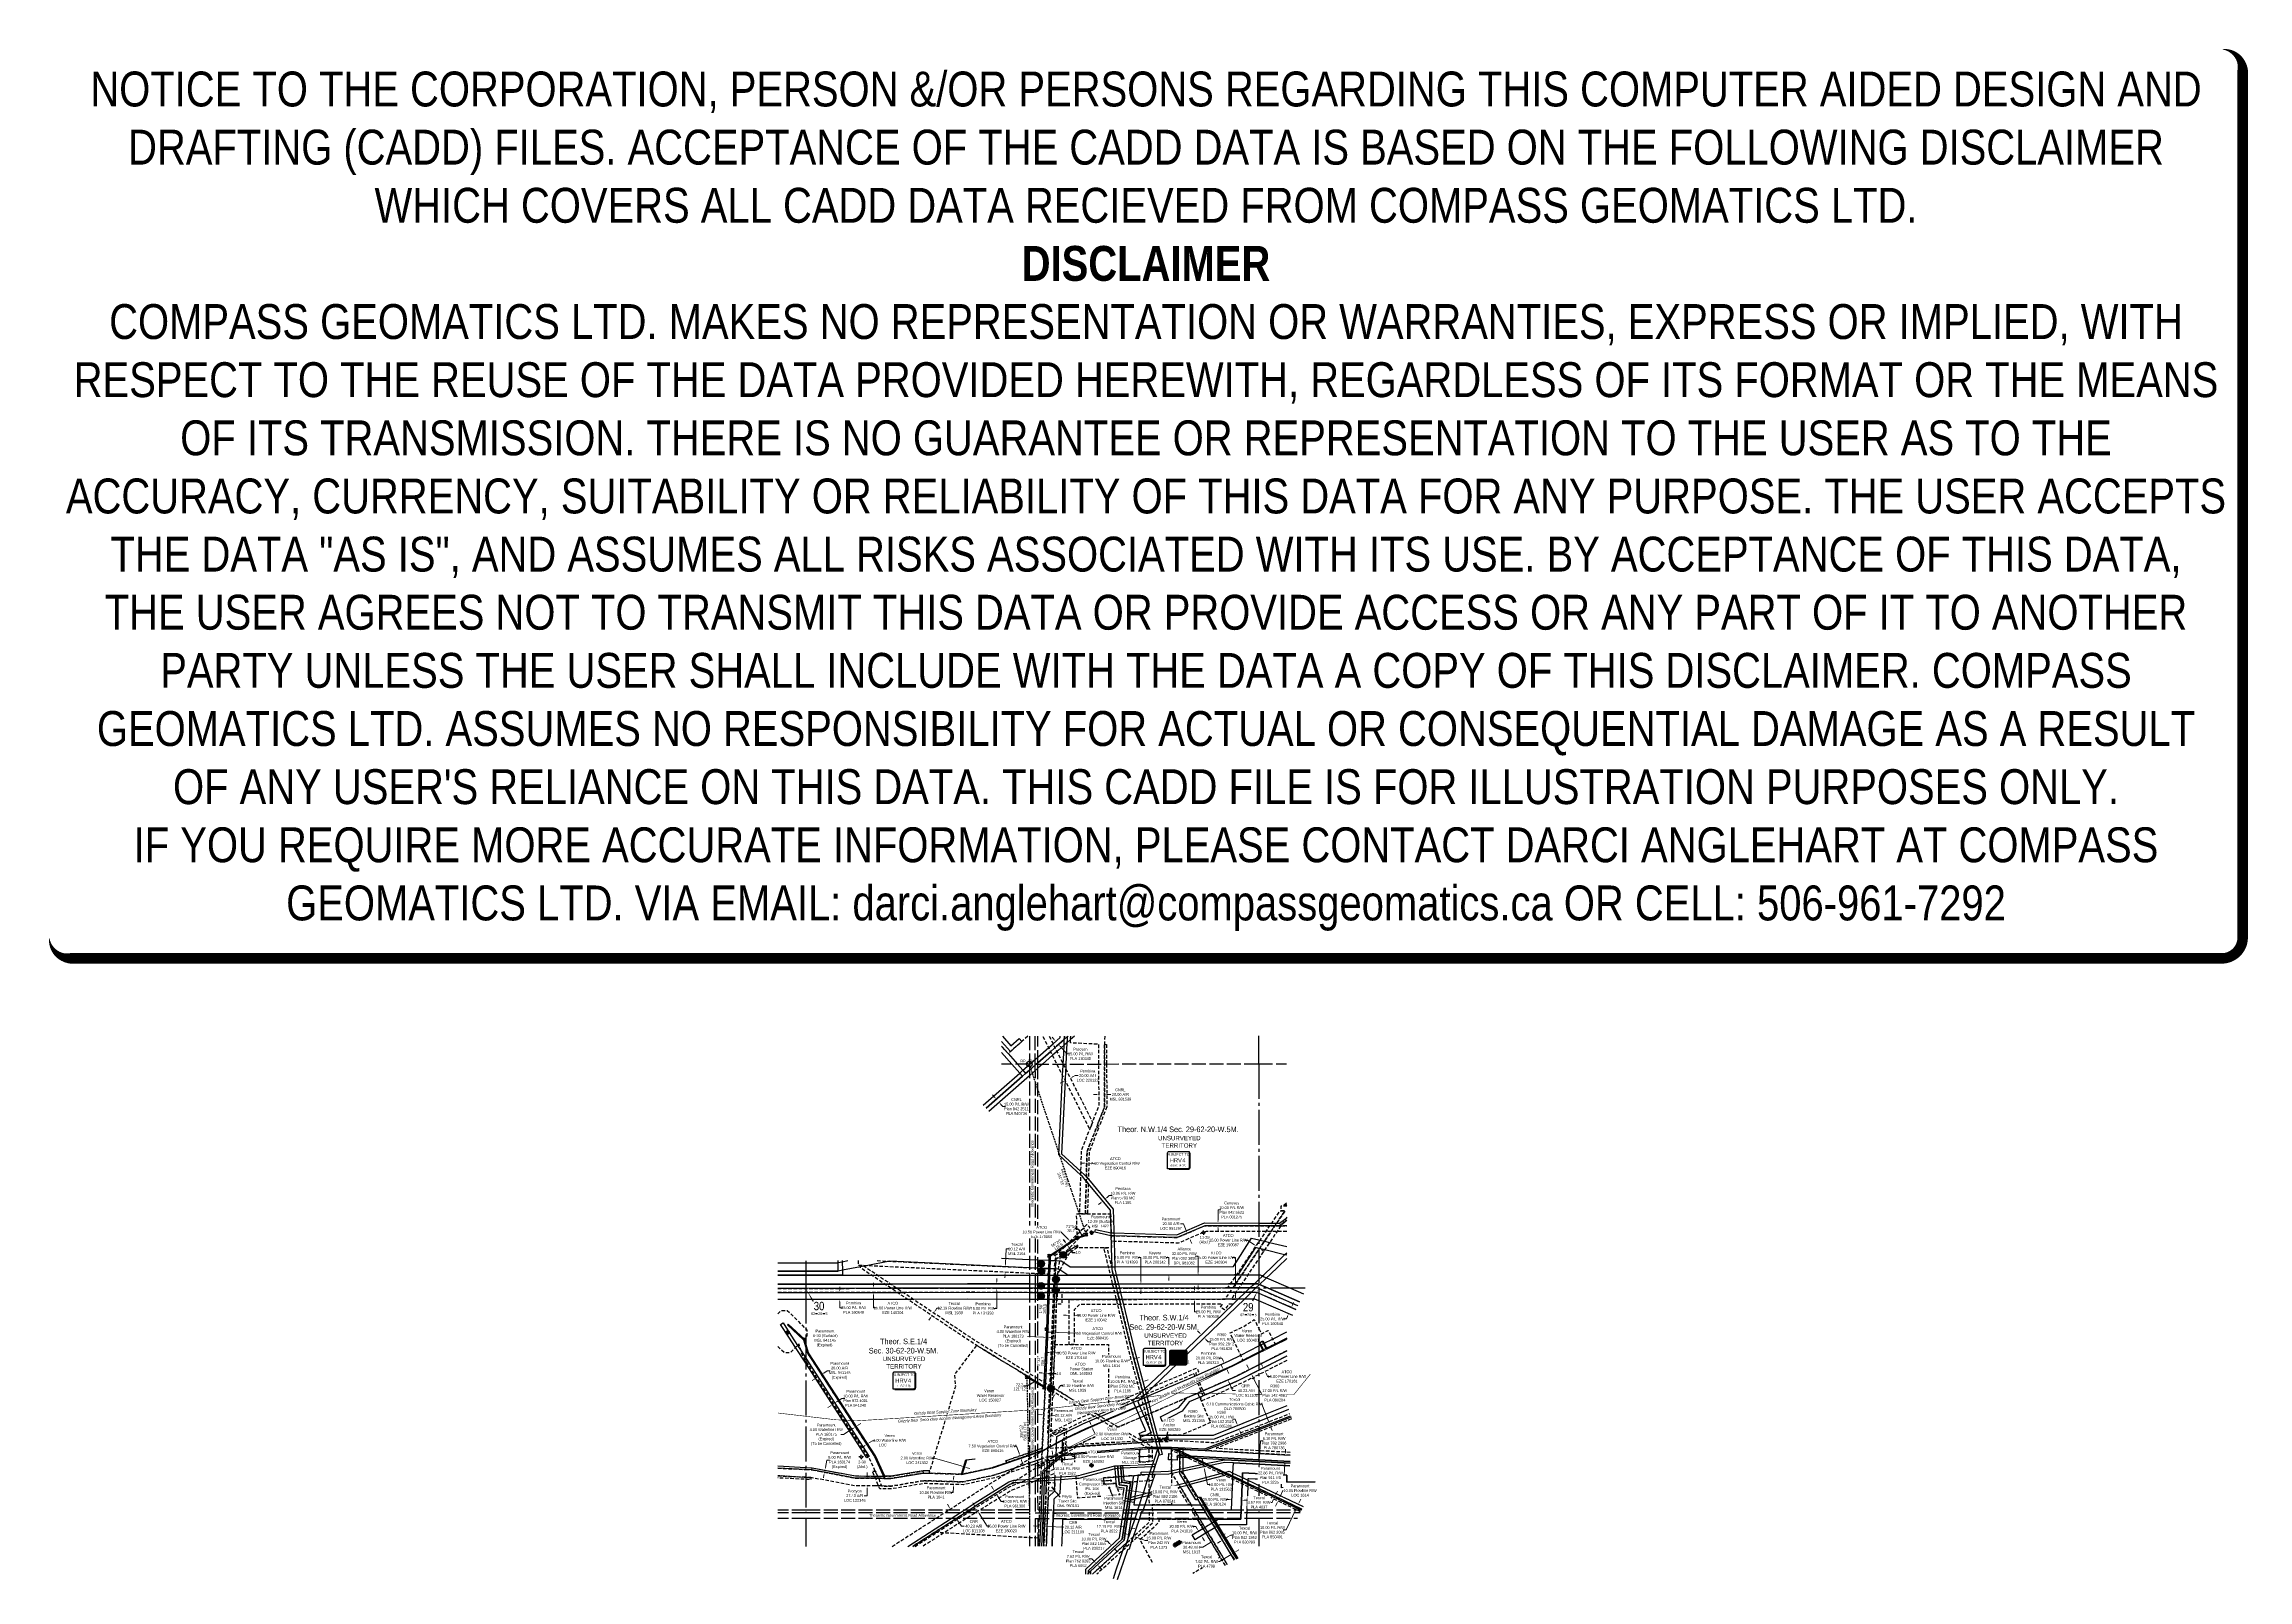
# Model space of a CAD drawing. Extents: x 497994 to 505890, y 6026126 to 6031630.
import ezdxf
from ezdxf.enums import TextEntityAlignment as Align

# ---------------------------------------------------------------- set-up
doc = ezdxf.new("R2010")
doc.units = 0
doc.header["$LTSCALE"] = 5
doc.header["$PDMODE"] = 3
doc.header["$PDSIZE"] = 20
for name, pattern in [('DASHDOT2', [12.7, 6.35, -3.175, 0, -3.175]), ('foc-ACCESSROAD', [3.75, 2.5, -1.25]), ('foc-FLOWLINE', [3.75, 2.5, -1.25]), ('foc-QUARTERLINE', [33, 25, -3, 2, -3]), ('foc-TIELINE', [1.875, 1.25, -0.625]), ('foc-TRAV', [1.875, 1.25, -0.625]), ('foc-UNSURVEYED', [12.5, 10, -2.5])]:
    doc.linetypes.add(name, pattern=pattern)
doc.layers.get('Defpoints').update_dxf_attribs({"color": 9})
for name, color, linetype in [('10', 1, 'Continuous'), ('35', 37, 'Continuous'), ('9', 3, 'Continuous'), ('AS-WILDLIFE', 131, 'DASHDOT2'), ('C-AR', 13, 'foc-ACCESSROAD'), ('C-RW', 13, 'Continuous'), ('C-SYMBOL', 7, 'Continuous'), ('C-WS', 13, 'foc-ACCESSROAD'), ('C-WS-S', 8, 'Continuous'), ('CG-NOTES', 7, 'Continuous'), ('CTW', 7, 'Continuous'), ('F-AR', 190, 'foc-ACCESSROAD'), ('F-EZE', 190, 'foc-FLOWLINE'), ('F-FLOWLINE', 190, 'foc-FLOWLINE'), ('F-RW', 190, 'Continuous'), ('F-VCE', 190, 'foc-FLOWLINE'), ('F-WS', 190, 'foc-ACCESSROAD'), ('F-WS-S', 8, 'Continuous'), ('L-BD', 7, 'Continuous'), ('L-BD1', 253, 'Continuous'), ('L-MON', 1, 'Continuous'), ('L-QSEC', 8, 'foc-QUARTERLINE'), ('L-ROAD-T', 7, 'Continuous'), ('L-SECLBL', 7, 'Continuous'), ('L-TIE', 7, 'foc-TIELINE'), ('L-UNS-T', 3, 'Continuous'), ('L-USEC', 7, 'foc-UNSURVEYED'), ('P-CROSSINGS', 250, 'Continuous'), ('P-PROPOSED', 10, 'Continuous'), ('P-PROPOSED-H', 21, 'Continuous'), ('P-TRAV', 4, 'foc-TRAV'), ('P-TXT', 4, 'Continuous')]:
    doc.layers.add(name, color=color, linetype=linetype)
for name, color, linetype, lineweight in [('C-RW-T', 13, 'Continuous', 9), ('C-WS-T', 13, 'Continuous', 9), ('F-AR-T', 190, 'Continuous', 9), ('F-EZE-T', 190, 'Continuous', 9), ('F-FLOWLINE-T', 190, 'Continuous', 9), ('F-RW-T', 190, 'Continuous', 9), ('F-VCE-T', 190, 'Continuous', 9), ('F-WS-T', 190, 'Continuous', 9)]:
    doc.layers.add(name, color=color, linetype=linetype, lineweight=lineweight)
doc.layers.add('DISCLAIMER', color=7, linetype='Continuous', plot=False)
doc.styles.add('175L', font='ARIALN.TTF', dxfattribs={"height": 20})
doc.styles.add('80', font='ARIALN.TTF', dxfattribs={"height": 10})
doc.styles.add('80CG', font='ARIALN.TTF', dxfattribs={"height": 10})
doc.styles.add('80L', font='ARIALN.TTF', dxfattribs={"height": 10})
doc.styles.add('Crossing', font='ARIALN.TTF', dxfattribs={"height": 10})
doc.styles.add('HRV', font='ARIALN.TTF', dxfattribs={"height": 3})
doc.styles.add('MtXpl_Arial_Narrow', font='ARIALNI.TTF')
doc.styles.add('SIMPLEX', font='ARIALN.TTF')
doc.dimstyles.new('Compass 5 000', dxfattribs={"dimscale": 5, "dimtxt": 9, "dimasz": 2, "dimexe": 0.2, "dimexo": 0.0625, "dimgap": 0.5, "dimtad": 0, "dimtih": 1, "dimtoh": 1, "dimzin": 0, "dimdsep": 46, "dimtxsty": '80CG', "dimcen": 0.1, "dimse1": 1, "dimse2": 1, "dimclrd": 256, "dimclrt": 256, "dimaunit": 1, "dimadec": 4, "dimazin": 0, "dimtfac": 0.06, "dimtofl": 0, "dimtmove": 0, "dimatfit": 1, "dimfxl": 0.2, "dimtolj": 1, "dimtzin": 0, "dimlwd": -1, "dimarcsym": 0})

# ---------------------------------------------------------------- blocks, each defined once
blk = doc.blocks.new('L-SECLBL')
at = {"layer": '9', "color": 7}
for p, q in [((-5.1, -27.8), (-12.3, -27.8)), ((20.7, -27.8), (13.5, -27.8))]:
    blk.add_line(p, q, dxfattribs=at)
at = {"layer": '10', "color": 2, "style": 'SIMPLEX'}
blk.add_attdef('SEC', text='', height=30, dxfattribs=at).set_placement((0, 0), align=Align.MIDDLE)
at = {"layer": '10', "color": 5, "style": '80L'}
blk.add_attdef('TWP', text='', height=9.5, dxfattribs=at).set_placement((-14.4, -27.4), align=Align.MIDDLE_RIGHT)
blk.add_attdef('RGE', text='', height=9.5, dxfattribs=at).set_placement((3.6, -27.4), align=Align.MIDDLE_CENTER)
blk.add_attdef('MER', text='', height=9.5, dxfattribs=at).set_placement((23.2, -27.4), align=Align.MIDDLE_LEFT)
blk = doc.blocks.new('*D420')
at = {"layer": 'Defpoints', "color": 0, "transparency": 16777216}
for p in [(502384.7, 6026684.9), (502401.9, 6026691.6), (502404.1, 6026685.9)]:
    blk.add_point(p, dxfattribs=at)
at = {"layer": 'F-RW-T', "transparency": 16777216}
for p, q in [((502357.1, 6026755.8), (502347.1, 6026755.8)), ((502381.1, 6026694.2), (502357.1, 6026755.8)), ((502390.6, 6026669.9), (502394.2, 6026660.6))]:
    blk.add_line(p, q, dxfattribs=at)
for points in [[(502382.6, 6026694.8), (502379.5, 6026693.6), (502384.7, 6026684.9)], [(502392.1, 6026670.5), (502389, 6026669.3), (502386.9, 6026679.2)]]:
    blk.add_solid(points, dxfattribs=at)
at = {"layer": 'F-RW-T', "transparency": 16777216, "insert": (502260.1, 6026755.8), "char_height": 10, "attachment_point": 5, "style": '80CG'}
blk.add_mtext('\\A1;Texcal\\P6.10 Communications Cable R/W\\PDLO 780800', dxfattribs=at)
blk = doc.blocks.new('*U423')
h = blk.add_hatch(color=59)
edge = h.paths.add_edge_path()
edge.add_line((-26.5, -28.5), (26.5, -28.5))
edge.add_arc((26.5, -22.5), 6, 270, 360)
edge.add_line((32.5, -22.5), (32.5, 21))
edge.add_arc((26.5, 21), 6, 0, 90)
edge.add_line((26.5, 27), (-26.5, 27))
edge.add_arc((-26.5, 21), 6, 90, 180)
edge.add_line((-32.5, 21), (-32.5, -22.5))
edge.add_arc((-26.5, -22.5), 6, 180, 270)
at = {"color": 1, "flags": 128}
blk.add_lwpolyline([(-26.5, -28.5, 3, 3, 0), (26.5, -28.5, 3, 3, 0.414214), (32.5, -22.5, 3, 3, 0), (32.5, 21, 3, 0, 0.414214), (26.5, 27, 0, 0, 0), (-26.5, 27, 0, 0, 0.414214), (-32.5, 21, 0, 0, 0), (-32.5, -22.5, 0, 3, 0.414214)], format="xyseb", close=True, dxfattribs=at)
blk.add_lwpolyline([(-23.1, 2.5, 0, 7.5, 0), (0, 0, 0, 0, 0)], format="xyseb", dxfattribs=at)
at = {"color": 1, "style": '80'}
blk.add_attdef('ENTER_TEXT_001', (-36, -5), '', height=10, dxfattribs=at)
blk = doc.blocks.new('HRV')
blk.add_lwpolyline([(-35.1, 31.6), (37.2, 31.6), (37.2, -25.5, -0.414214), (32.2, -30.5), (-40.1, -30.5), (-40.1, 26.6, -0.414214)], format="xyb", close=True)
at = {"const_width": 5, "flags": 128}
blk.add_lwpolyline([(-35.1, -33), (32.2, -33, 0.414214), (39.7, -25.5), (39.7, 26.6)], format="xyb", dxfattribs=at)
at = {"style": '80L'}
blk.add_text('SUBJECT TO', height=9.5, dxfattribs=at).set_placement((-2, 13.1), align=Align.BOTTOM_CENTER)
blk.add_attdef('(N.W.1/4 00)', text='', height=7.12, dxfattribs=at).set_placement((-2, -24.4), align=Align.BOTTOM_CENTER)
at = {"layer": 'CTW', "color": 3, "style": 'HRV'}
blk.add_text('HRV', height=15, dxfattribs=at).set_placement((-10.9, -0.2), align=Align.MIDDLE_CENTER)
blk.add_attdef('0', text='', height=15, dxfattribs=at).set_placement((18.3, -0.2), align=Align.MIDDLE_CENTER)
blk = doc.blocks.new('*D425')
at = {"layer": 'Defpoints', "color": 0, "transparency": 16777216}
for p in [(502012.4, 6027218.5), (502128.6, 6027218.7), (502012.5, 6027186.5)]:
    blk.add_point(p, dxfattribs=at)
at = {"layer": 'F-RW-T', "transparency": 16777216}
for p, q in [((502128.5, 6027286.5), (502118.5, 6027286.5)), ((502128.6, 6027228.7), (502128.5, 6027286.5)), ((502128.7, 6027176.7), (502128.7, 6027166.7))]:
    blk.add_line(p, q, dxfattribs=at)
for points in [[(502130.3, 6027228.7), (502126.9, 6027228.7), (502128.6, 6027218.7)], [(502130.4, 6027176.7), (502127, 6027176.7), (502128.7, 6027186.7)]]:
    blk.add_solid(points, dxfattribs=at)
at = {"layer": 'F-RW-T', "transparency": 16777216, "insert": (502079, 6027286.5), "char_height": 10, "width": 511.176, "attachment_point": 5, "style": '80CG'}
blk.add_mtext('\\A1;Alliance\\P32.00 P/L R/W\\PPlan 002 3895\\PDPL 981082', dxfattribs=at)
blk = doc.blocks.new('*D426')
at = {"layer": 'Defpoints', "color": 0, "transparency": 16777216}
for p in [(502084.4, 6027171.7), (502084.4, 6027156.7), (502262.6, 6027172)]:
    blk.add_point(p, dxfattribs=at)
at = {"layer": 'F-EZE-T', "transparency": 16777216}
for p, q in [((502262.4, 6027280.9), (502252.4, 6027280.9)), ((502262.6, 6027182), (502262.4, 6027280.9)), ((502262.7, 6027147), (502262.7, 6027137))]:
    blk.add_line(p, q, dxfattribs=at)
for points in [[(502264.3, 6027182), (502260.9, 6027182), (502262.6, 6027172)], [(502264.3, 6027147), (502261, 6027147), (502262.6, 6027157)]]:
    blk.add_solid(points, dxfattribs=at)
at = {"layer": 'F-EZE-T', "transparency": 16777216, "insert": (502193.2, 6027280.9), "char_height": 10, "width": 573.044, "attachment_point": 5, "style": '80CG'}
blk.add_mtext('\\A1;ATCO\\P15.00 Power Line R/W\\PEZE 140304', dxfattribs=at)
blk = doc.blocks.new('*D427')
at = {"layer": 'Defpoints', "color": 0, "transparency": 16777216}
for p in [(500965.7, 6027155.9), (501270.6, 6027171.3), (501270.7, 6027156.3)]:
    blk.add_point(p, dxfattribs=at)
at = {"layer": 'F-EZE-T', "transparency": 16777216}
for p, q in [((500965.7, 6027180.8), (500965.6, 6027190.8)), ((500965.7, 6027145.9), (500965.8, 6027100.5)), ((500965.8, 6027100.5), (500975.8, 6027100.5))]:
    blk.add_line(p, q, dxfattribs=at)
for points in [[(500967.3, 6027180.8), (500964, 6027180.8), (500965.7, 6027170.8)], [(500967.4, 6027145.9), (500964, 6027145.8), (500965.7, 6027155.9)]]:
    blk.add_solid(points, dxfattribs=at)
at = {"layer": 'F-EZE-T', "transparency": 16777216, "insert": (501034.9, 6027100.5), "char_height": 10, "attachment_point": 5, "style": '80CG'}
blk.add_mtext('\\A1;ATCO\\P15.00 Power Line R/W\\PEZE 140304', dxfattribs=at)
blk = doc.blocks.new('*D429')
at = {"layer": 'Defpoints', "color": 0, "transparency": 16777216}
for p in [(501602.9, 6026949.2), (501613, 6026939.8), (501613.4, 6026948.8)]:
    blk.add_point(p, dxfattribs=at)
at = {"layer": 'F-EZE-T', "transparency": 16777216}
for p, q in [((501592.5, 6026940.6), (501582.5, 6026941)), ((501623, 6026939.4), (501633.1, 6026939))]:
    blk.add_line(p, q, dxfattribs=at)
for points in [[(501592.6, 6026942.2), (501592.5, 6026938.9), (501602.5, 6026940.2)], [(501623.1, 6026941.1), (501622.9, 6026937.7), (501613, 6026939.8)]]:
    blk.add_solid(points, dxfattribs=at)
at = {"layer": 'F-EZE-T', "transparency": 16777216, "insert": (501692.3, 6026939), "char_height": 10, "attachment_point": 5, "style": '80CG'}
blk.add_mtext('\\A1;ATCO\\P10.50 Power Line R/W\\PEZE 170160', dxfattribs=at)
blk = doc.blocks.new('*D430')
at = {"layer": 'Defpoints', "color": 0, "transparency": 16777216}
for p in [(502368.8, 6026872.6), (502373.3, 6026891.2), (502379.9, 6026878.2)]:
    blk.add_point(p, dxfattribs=at)
at = {"layer": 'F-EZE-T', "transparency": 16777216}
for p, q in [((502357.7, 6026894.6), (502353.2, 6026903.5)), ((502373.4, 6026863.7), (502377.9, 6026854.7)), ((502377.9, 6026854.7), (502387.9, 6026854.7))]:
    blk.add_line(p, q, dxfattribs=at)
for points in [[(502359.2, 6026895.3), (502356.2, 6026893.8), (502362.2, 6026885.6)], [(502374.8, 6026864.4), (502371.9, 6026862.9), (502368.8, 6026872.6)]]:
    blk.add_solid(points, dxfattribs=at)
at = {"layer": 'F-EZE-T', "transparency": 16777216, "insert": (502447, 6026854.7), "char_height": 10, "attachment_point": 5, "style": '80CG'}
blk.add_mtext('\\A1;ATCO\\P15.00 Power Line R/W\\PEZE 170161', dxfattribs=at)
blk = doc.blocks.new('*D431')
at = {"layer": 'Defpoints', "color": 0, "transparency": 16777216}
for p in [(501684.3, 6027074.1), (501666.3, 6027045.8), (501684.3, 6027045.8)]:
    blk.add_point(p, dxfattribs=at)
at = {"layer": 'F-EZE-T', "transparency": 16777216}
for p, q in [((501656.3, 6027074.1), (501646.3, 6027074.1)), ((501694.3, 6027074.1), (501704.3, 6027074.1))]:
    blk.add_line(p, q, dxfattribs=at)
for points in [[(501656.3, 6027075.8), (501656.3, 6027072.5), (501666.3, 6027074.1)], [(501694.3, 6027075.8), (501694.3, 6027072.5), (501684.3, 6027074.1)]]:
    blk.add_solid(points, dxfattribs=at)
at = {"layer": 'F-EZE-T', "transparency": 16777216, "insert": (501763.4, 6027074.1), "char_height": 10, "attachment_point": 5, "style": '80CG'}
blk.add_mtext('\\A1;ATCO\\P18.00 Power Line R/W\\PEZE 170042', dxfattribs=at)
blk = doc.blocks.new('*D432')
at = {"layer": 'Defpoints', "color": 0, "transparency": 16777216}
for p in [(501609.8, 6027014), (501617.2, 6027013), (501617.3, 6027013.7)]:
    blk.add_point(p, dxfattribs=at)
at = {"layer": 'F-VCE-T', "transparency": 16777216}
for p, q in [((501599.8, 6027013.7), (501589.8, 6027014.2)), ((501627.2, 6027012.5), (501694, 6027009.6))]:
    blk.add_line(p, q, dxfattribs=at)
for points in [[(501599.8, 6027015.4), (501599.7, 6027012.1), (501609.8, 6027013.3)], [(501627.3, 6027014.2), (501627.2, 6027010.8), (501617.2, 6027013)]]:
    blk.add_solid(points, dxfattribs=at)
at = {"layer": 'F-VCE-T', "transparency": 16777216, "insert": (501769.1, 6027009.6), "char_height": 10, "attachment_point": 5, "style": '80CG'}
blk.add_mtext('\\A1;ATCO\\P7.50 Vegetation Control R/W\\PEZE 890416', dxfattribs=at)
blk = doc.blocks.new('*D433')
at = {"layer": 'Defpoints', "color": 0, "transparency": 16777216}
for p in [(501729.7, 6027617.7), (501737.2, 6027619.2), (501737.2, 6027617.5)]:
    blk.add_point(p, dxfattribs=at)
at = {"layer": 'F-VCE-T', "transparency": 16777216}
for p, q in [((501719.7, 6027619.7), (501709.7, 6027619.9)), ((501747.2, 6027618.9), (501757.2, 6027618.7))]:
    blk.add_line(p, q, dxfattribs=at)
for points in [[(501719.8, 6027621.3), (501719.7, 6027618), (501729.7, 6027619.4)], [(501747.2, 6027620.6), (501747.2, 6027617.3), (501737.2, 6027619.2)]]:
    blk.add_solid(points, dxfattribs=at)
at = {"layer": 'F-VCE-T', "transparency": 16777216, "insert": (501832.3, 6027618.7), "char_height": 10, "attachment_point": 5, "style": '80CG'}
blk.add_mtext('\\A1;ATCO\\P7.50 Vegetation Control R/W\\PEZE 890416', dxfattribs=at)
blk = doc.blocks.new('*D434')
at = {"layer": 'Defpoints', "color": 0, "transparency": 16777216}
for p in [(501483.1, 6026567.5), (501485.6, 6026560.4), (501490.5, 6026570)]:
    blk.add_point(p, dxfattribs=at)
at = {"layer": 'F-VCE-T', "transparency": 16777216}
for p, q in [((501478.3, 6026605.6), (501468.3, 6026605.6)), ((501487.3, 6026579.5), (501478.3, 6026605.6)), ((501496.2, 6026553.5), (501499.5, 6026544.1))]:
    blk.add_line(p, q, dxfattribs=at)
for points in [[(501488.8, 6026580), (501485.7, 6026579), (501490.5, 6026570)], [(501497.8, 6026554), (501494.7, 6026553), (501493, 6026563)]]:
    blk.add_solid(points, dxfattribs=at)
at = {"layer": 'F-VCE-T', "transparency": 16777216, "insert": (501393.2, 6026605.6), "char_height": 10, "attachment_point": 5, "style": '80CG'}
blk.add_mtext('\\A1;ATCO\\P7.50 Vegetation Control R/W\\PEZE 890416', dxfattribs=at)
blk = doc.blocks.new('*D435')
at = {"layer": 'Defpoints', "color": 0, "transparency": 16777216}
for p in [(502336.7, 6027322.4), (502309.1, 6027281.5), (502321.4, 6027273.1)]:
    blk.add_point(p, dxfattribs=at)
at = {"layer": 'F-EZE-T', "transparency": 16777216}
for p, q in [((502305.8, 6027343.3), (502295.8, 6027343.3)), ((502328.5, 6027328), (502305.8, 6027343.3)), ((502357.4, 6027308.4), (502365.7, 6027302.8))]:
    blk.add_line(p, q, dxfattribs=at)
for points in [[(502329.4, 6027329.4), (502327.5, 6027326.6), (502336.7, 6027322.4)], [(502358.3, 6027309.8), (502356.5, 6027307.1), (502349.1, 6027314)]]:
    blk.add_solid(points, dxfattribs=at)
at = {"layer": 'F-EZE-T', "transparency": 16777216, "insert": (502236.7, 6027343.3), "char_height": 10, "attachment_point": 5, "style": '80CG'}
blk.add_mtext('\\A1;ATCO\\P15.00 Power Line R/W\\PEZE 190087', dxfattribs=at)
blk = doc.blocks.new('*D436')
at = {"layer": 'Defpoints', "color": 0, "transparency": 16777216}
for p in [(501339.4, 6026372), (501361.5, 6026403.3), (501369.4, 6026390.5)]:
    blk.add_point(p, dxfattribs=at)
at = {"layer": 'F-EZE-T', "transparency": 16777216}
for p, q in [((501326.2, 6026393.2), (501321, 6026401.7)), ((501344.6, 6026363.5), (501372.5, 6026318.3)), ((501372.5, 6026318.3), (501382.5, 6026318.3))]:
    blk.add_line(p, q, dxfattribs=at)
for points in [[(501327.7, 6026394.1), (501324.8, 6026392.4), (501331.5, 6026384.7)], [(501346, 6026364.3), (501343.2, 6026362.6), (501339.4, 6026372)]]:
    blk.add_solid(points, dxfattribs=at)
at = {"layer": 'F-EZE-T', "transparency": 16777216, "insert": (501441.6, 6026318.3), "char_height": 10, "attachment_point": 5, "style": '80CG'}
blk.add_mtext('\\A1;ATCO\\P15.00 Power Line R/W\\PEZE 180023', dxfattribs=at)
blk = doc.blocks.new('*D437')
at = {"layer": 'Defpoints', "color": 0, "transparency": 16777216}
for p in [(500932.5, 6026463), (500932.8, 6026490.4), (500943, 6026462.8)]:
    blk.add_point(p, dxfattribs=at)
at = {"layer": 'F-EZE-T', "transparency": 16777216}
for p, q in [((500943.4, 6026500.3), (500943.5, 6026510.3)), ((500942.6, 6026427.4), (500932.6, 6026427.4)), ((500942.9, 6026452.8), (500942.6, 6026427.4))]:
    blk.add_line(p, q, dxfattribs=at)
for points in [[(500941.2, 6026452.9), (500944.5, 6026452.8), (500943, 6026462.8)], [(500941.7, 6026500.3), (500945, 6026500.3), (500943.3, 6026490.3)]]:
    blk.add_solid(points, dxfattribs=at)
at = {"layer": 'F-EZE-T', "transparency": 16777216, "insert": (500898.3, 6026427.4), "char_height": 10, "attachment_point": 5, "style": '80CG'}
blk.add_mtext('\\A1;Procyon\\P27.43 A/R\\PLOC 122346', dxfattribs=at)
blk = doc.blocks.new('*D438')
at = {"layer": 'Defpoints', "color": 0, "transparency": 16777216}
for p in [(501558.2, 6026304.5), (501578.3, 6026303.7), (501578.8, 6026317.3)]:
    blk.add_point(p, dxfattribs=at)
at = {"layer": 'F-AR-T', "transparency": 16777216}
for p, q in [((501548.7, 6026318.5), (501538.8, 6026318.9)), ((501588.8, 6026316.9), (501647.1, 6026314.5))]:
    blk.add_line(p, q, dxfattribs=at)
for points in [[(501548.8, 6026320.2), (501548.7, 6026316.9), (501558.7, 6026318.1)], [(501588.9, 6026318.6), (501588.8, 6026315.2), (501578.8, 6026317.3)]]:
    blk.add_solid(points, dxfattribs=at)
at = {"layer": 'F-AR-T', "transparency": 16777216, "insert": (501681.4, 6026314.5), "char_height": 10, "attachment_point": 5, "style": '80CG'}
blk.add_mtext('\\A1;CRR\\P20.12 A/R\\PLOC 211109', dxfattribs=at)
blk = doc.blocks.new('*D439')
at = {"layer": 'Defpoints', "color": 0, "transparency": 16777216}
for p in [(501652.9, 6027915.2), (501697.4, 6027826.9), (501715.2, 6027835.9)]:
    blk.add_point(p, dxfattribs=at)
at = {"layer": 'F-AR-T', "transparency": 16777216}
for p, q in [((501679.7, 6027928.7), (501688.6, 6027933.2)), ((501688.6, 6027933.2), (501698.6, 6027933.2)), ((501644, 6027910.7), (501635, 6027906.2))]:
    blk.add_line(p, q, dxfattribs=at)
for points in [[(501678.9, 6027930.2), (501680.4, 6027927.2), (501670.7, 6027924.2)], [(501643.2, 6027912.2), (501644.7, 6027909.2), (501652.9, 6027915.2)]]:
    blk.add_solid(points, dxfattribs=at)
at = {"layer": 'F-AR-T', "transparency": 16777216, "insert": (501732.9, 6027933.2), "char_height": 10, "width": 322.601, "attachment_point": 5, "style": '80CG'}
blk.add_mtext('\\A1;Pembina\\P20.00 A/R\\PLOC 220123', dxfattribs=at)
blk = doc.blocks.new('*D440')
at = {"layer": 'C-RW-T', "transparency": 16777216}
for p, q in [((501183.9, 6026562.3), (501173.9, 6026562.3)), ((501279.8, 6026534.1), (501183.9, 6026562.3)), ((501300.9, 6026527.8), (501310.5, 6026525))]:
    blk.add_line(p, q, dxfattribs=at)
for points in [[(501280.3, 6026535.7), (501279.3, 6026532.5), (501289.4, 6026531.2)], [(501301.4, 6026529.4), (501300.4, 6026526.2), (501291.3, 6026530.7)]]:
    blk.add_solid(points, dxfattribs=at)
at = {"layer": 'Defpoints', "color": 0, "transparency": 16777216}
for p in [(501289.4, 6026531.2), (501291.8, 6026539.5), (501293.7, 6026538.9)]:
    blk.add_point(p, dxfattribs=at)
at = {"layer": 'C-RW-T', "transparency": 16777216, "insert": (501121.9, 6026562.3), "char_height": 10, "width": 496.578, "attachment_point": 5, "style": '80CG'}
blk.add_mtext('\\A1;Veren\\P2.00 Waterline R/W\\PLOC 241332', dxfattribs=at)
blk = doc.blocks.new('*D441')
at = {"layer": 'Defpoints', "color": 0, "transparency": 16777216}
for p in [(502119.7, 6027380.8), (502090.3, 6027368.4), (502127.5, 6027362.4)]:
    blk.add_point(p, dxfattribs=at)
at = {"layer": 'F-AR-T', "transparency": 16777216}
for p, q in [((502075.9, 6027402.3), (502065.9, 6027402.3)), ((502086.4, 6027377.6), (502075.9, 6027402.3)), ((502102, 6027340.8), (502105.9, 6027331.5))]:
    blk.add_line(p, q, dxfattribs=at)
for points in [[(502087.9, 6027378.2), (502084.9, 6027376.9), (502090.3, 6027368.4)], [(502103.5, 6027341.4), (502100.5, 6027340.1), (502098.1, 6027350)]]:
    blk.add_solid(points, dxfattribs=at)
at = {"layer": 'F-AR-T', "transparency": 16777216, "insert": (502031.6, 6027402.3), "char_height": 10, "attachment_point": 5, "style": '80CG'}
blk.add_mtext('\\A1;Paramount\\P20.00 A/R\\PLOC 851197', dxfattribs=at)
blk = doc.blocks.new('*D443')
at = {"layer": 'Defpoints', "color": 0, "transparency": 16777216}
for p in [(501576.1, 6026717.9), (501596.3, 6026716.9), (501596.3, 6026716.4)]:
    blk.add_point(p, dxfattribs=at)
at = {"layer": 'F-AR-T', "transparency": 16777216}
for p, q in [((501566.1, 6026717.8), (501556.1, 6026718.3)), ((501606.3, 6026715.9), (501616.3, 6026715.4))]:
    blk.add_line(p, q, dxfattribs=at)
for points in [[(501566.1, 6026719.5), (501566, 6026716.2), (501576, 6026717.3)], [(501606.3, 6026717.5), (501606.2, 6026714.2), (501596.3, 6026716.4)]]:
    blk.add_solid(points, dxfattribs=at)
at = {"layer": 'F-AR-T', "transparency": 16777216, "insert": (501646.3, 6026715.4), "char_height": 10, "attachment_point": 5, "style": '80CG'}
blk.add_mtext('\\A1;Paramount\\P20.12 A/R\\PMSL 1422', dxfattribs=at)
blk = doc.blocks.new('*D444')
at = {"layer": 'Defpoints', "color": 0, "transparency": 16777216}
for p in [(501637.3, 6027306.5), (501647.8, 6027295.9), (501680.9, 6027328.9)]:
    blk.add_point(p, dxfattribs=at)
at = {"layer": 'F-EZE-T', "transparency": 16777216}
for p, q in [((501637.1, 6027372.8), (501627.1, 6027372.8)), ((501663.3, 6027346.6), (501637.1, 6027372.8)), ((501688, 6027321.8), (501695.1, 6027314.7))]:
    blk.add_line(p, q, dxfattribs=at)
for points in [[(501664.5, 6027347.7), (501662.1, 6027345.4), (501670.3, 6027339.5)], [(501689.2, 6027323), (501686.8, 6027320.6), (501680.9, 6027328.9)]]:
    blk.add_solid(points, dxfattribs=at)
at = {"layer": 'F-EZE-T', "transparency": 16777216, "insert": (501568, 6027372.8), "char_height": 10, "attachment_point": 5, "style": '80CG', "bg_fill": 3, "box_fill_scale": 1.1, "bg_fill_color": 256, "bg_fill_true_color": 13158600, "bg_fill_transparency": 0}
blk.add_mtext('\\A1;ATCO\\P10.50 Power Line R/W\\PEZE 170160', dxfattribs=at)
blk = doc.blocks.new('*D445')
at = {"layer": 'F-FLOWLINE-T', "transparency": 16777216}
for p, q in [((501879.7, 6026912.9), (501870, 6026910.3)), ((501908.7, 6026920.6), (501918.3, 6026923.2))]:
    blk.add_line(p, q, dxfattribs=at)
for points in [[(501879.2, 6026914.5), (501880.1, 6026911.3), (501889.3, 6026915.5)], [(501908.2, 6026922.2), (501909.1, 6026919), (501899, 6026918)]]:
    blk.add_solid(points, dxfattribs=at)
at = {"layer": 'F-FLOWLINE-T', "transparency": 16777216, "insert": (501818.5, 6026910.3), "char_height": 10, "attachment_point": 5, "style": '80CG', "bg_fill": 3, "box_fill_scale": 1.1, "bg_fill_color": 256, "bg_fill_true_color": 13158600, "bg_fill_transparency": 0}
blk.add_mtext('\\A1;Paramount\\P10.06 Flowline R/W\\PMSL 1614', dxfattribs=at)
at = {"layer": 'Defpoints', "color": 0, "transparency": 16777216}
for p in [(501889.3, 6026915.5), (501894.5, 6026896), (501904.2, 6026898.6)]:
    blk.add_point(p, dxfattribs=at)
blk = doc.blocks.new('*D446')
at = {"layer": 'Defpoints', "color": 0, "transparency": 16777216}
for p in [(502080.5, 6026433), (502106.6, 6026448.8), (502208.2, 6026280.8)]:
    blk.add_point(p, dxfattribs=at)
at = {"layer": 'F-AR-T', "transparency": 16777216}
for p, q in [((502216.7, 6026286), (502225.3, 6026291.1)), ((502145.2, 6026242.7), (502135.2, 6026242.7)), ((502173.5, 6026259.8), (502145.2, 6026242.7))]:
    blk.add_line(p, q, dxfattribs=at)
for points in [[(502172.7, 6026261.3), (502174.4, 6026258.4), (502182.1, 6026265)], [(502215.9, 6026287.4), (502217.6, 6026284.5), (502208.2, 6026280.8)]]:
    blk.add_solid(points, dxfattribs=at)
at = {"layer": 'F-AR-T', "transparency": 16777216, "insert": (502105.1, 6026242.7), "char_height": 10, "attachment_point": 5, "style": '80CG'}
blk.add_mtext('\\A1;Paramount\\P30.48 A/R\\PMSL 1913', dxfattribs=at)
blk = doc.blocks.new('*D447')
at = {"layer": 'Defpoints', "color": 0, "transparency": 16777216}
for p in [(501166.6, 6027078.4), (501173.5, 6027088.6), (501175.1, 6027072.7)]:
    blk.add_point(p, dxfattribs=at)
at = {"layer": 'F-FLOWLINE-T', "transparency": 16777216}
for p, q in [((501169.5, 6027064.4), (501164, 6027056.1)), ((501187.5, 6027091.3), (501193.1, 6027099.6)), ((501193.1, 6027099.6), (501203.1, 6027099.6))]:
    blk.add_line(p, q, dxfattribs=at)
for points in [[(501168.1, 6027065.3), (501170.9, 6027063.5), (501175.1, 6027072.7)], [(501186.1, 6027092.2), (501188.9, 6027090.3), (501181.9, 6027082.9)]]:
    blk.add_solid(points, dxfattribs=at)
at = {"layer": 'F-FLOWLINE-T', "transparency": 16777216, "insert": (501254.6, 6027099.6), "char_height": 10, "attachment_point": 5, "style": '80CG'}
blk.add_mtext('\\A1;Texcal\\P12.19 Flowline R/W\\PMSL 1939', dxfattribs=at)
blk = doc.blocks.new('*D448')
at = {"layer": 'Defpoints', "color": 0, "transparency": 16777216}
for p in [(501624.7, 6026805), (501641.1, 6026781.1), (501647.3, 6026791.4)]:
    blk.add_point(p, dxfattribs=at)
at = {"layer": 'F-FLOWLINE-T', "transparency": 16777216}
for p, q in [((501629.9, 6026813.6), (501635.1, 6026822.1)), ((501635.1, 6026822.1), (501645.1, 6026822.1)), ((501613.3, 6026786.2), (501608.2, 6026777.7))]:
    blk.add_line(p, q, dxfattribs=at)
for points in [[(501611.9, 6026787.1), (501614.8, 6026785.4), (501618.5, 6026794.8)], [(501628.5, 6026814.4), (501631.3, 6026812.7), (501624.7, 6026805)]]:
    blk.add_solid(points, dxfattribs=at)
at = {"layer": 'F-FLOWLINE-T', "transparency": 16777216, "insert": (501696.6, 6026822.1), "char_height": 10, "attachment_point": 5, "style": '80CG'}
blk.add_mtext('\\A1;Texcal\\P12.19 Flowline R/W\\PMSL 1939', dxfattribs=at)
blk = doc.blocks.new('*D449')
at = {"layer": 'Defpoints', "color": 0, "transparency": 16777216}
for p in [(501438.3, 6027248.5), (501574.5, 6027222), (501575.4, 6027242.1)]:
    blk.add_point(p, dxfattribs=at)
at = {"layer": 'F-FLOWLINE-T', "transparency": 16777216}
for p, q in [((501438.8, 6027258.5), (501441.3, 6027311.9)), ((501441.3, 6027311.9), (501451.3, 6027311.9)), ((501436.9, 6027218.4), (501436.4, 6027208.4))]:
    blk.add_line(p, q, dxfattribs=at)
for points in [[(501435.2, 6027218.5), (501438.6, 6027218.3), (501437.4, 6027228.4)], [(501437.1, 6027258.6), (501440.4, 6027258.4), (501438.3, 6027248.5)]]:
    blk.add_solid(points, dxfattribs=at)
at = {"layer": 'F-FLOWLINE-T', "transparency": 16777216, "insert": (501479.2, 6027311.9), "char_height": 10, "attachment_point": 5, "style": '80CG'}
blk.add_mtext('\\A1;Texcal\\P20.12 A/R\\PMSL 2164', dxfattribs=at)
blk = doc.blocks.new('*D450')
at = {"layer": 'Defpoints', "color": 0, "transparency": 16777216}
for p in [(501773.7, 6027860.6), (501793.7, 6027865.4), (501793.8, 6027860.7)]:
    blk.add_point(p, dxfattribs=at)
at = {"layer": 'F-AR-T', "transparency": 16777216}
for p, q in [((501763.7, 6027865.3), (501753.7, 6027865.2)), ((501803.7, 6027865.4), (501816, 6027865.5))]:
    blk.add_line(p, q, dxfattribs=at)
for points in [[(501763.7, 6027867), (501763.7, 6027863.6), (501773.7, 6027865.3)], [(501803.7, 6027867.1), (501803.7, 6027863.8), (501793.7, 6027865.4)]]:
    blk.add_solid(points, dxfattribs=at)
at = {"layer": 'F-AR-T', "transparency": 16777216, "insert": (501850.3, 6027865.5), "char_height": 10, "attachment_point": 5, "style": '80CG'}
blk.add_mtext('\\A1;CNRL\\P20.00 A/R\\PMSL 831539', dxfattribs=at)
blk = doc.blocks.new('*D451')
at = {"layer": 'Defpoints', "color": 0, "transparency": 16777216}
for p in [(500762.1, 6026850.8), (500867.3, 6026687.9), (500884.1, 6026698.8)]:
    blk.add_point(p, dxfattribs=at)
at = {"layer": 'F-AR-T', "transparency": 16777216}
for p, q in [((500753.7, 6026845.4), (500745.3, 6026839.9)), ((500787.3, 6026867.1), (500799.8, 6026875.1)), ((500799.8, 6026875.1), (500809.8, 6026875.1))]:
    blk.add_line(p, q, dxfattribs=at)
for points in [[(500752.8, 6026846.8), (500754.6, 6026844), (500762.1, 6026850.8)], [(500786.4, 6026868.5), (500788.2, 6026865.7), (500778.9, 6026861.7)]]:
    blk.add_solid(points, dxfattribs=at)
at = {"layer": 'F-AR-T', "transparency": 16777216, "insert": (500844.1, 6026875.1), "char_height": 10, "width": 322.942, "attachment_point": 5, "style": '80CG'}
blk.add_mtext('\\A1;Paramount\\P20.00 A/R\\PMSL 941145\\P(Expired)', dxfattribs=at)
blk = doc.blocks.new('*D452')
at = {"layer": 'Defpoints', "color": 0, "transparency": 16777216}
for p in [(501783.1, 6027488.9), (501790.8, 6027495.3), (501795, 6027490.3)]:
    blk.add_point(p, dxfattribs=at)
at = {"layer": 'F-RW-T', "transparency": 16777216}
for p, q in [((501779.6, 6027477.5), (501771.9, 6027471.1)), ((501802.7, 6027496.7), (501810.3, 6027503.1)), ((501810.3, 6027503.1), (501820.3, 6027503.1))]:
    blk.add_line(p, q, dxfattribs=at)
for points in [[(501778.5, 6027478.7), (501780.6, 6027476.2), (501787.2, 6027483.8)], [(501801.6, 6027498), (501803.7, 6027495.4), (501795, 6027490.3)]]:
    blk.add_solid(points, dxfattribs=at)
at = {"layer": 'F-RW-T', "transparency": 16777216, "insert": (501859.4, 6027503.1), "char_height": 10, "attachment_point": 5, "style": '80CG'}
blk.add_mtext('\\A1;Pembina\\P10.06 P/L R/W\\PPlan 5793 MC\\PPLA 1185', dxfattribs=at)
blk = doc.blocks.new('*D453')
at = {"layer": 'Defpoints', "color": 0, "transparency": 16777216}
for p in [(501888.7, 6026957.1), (501898.5, 6026959.7), (501921.2, 6026834.5)]:
    blk.add_point(p, dxfattribs=at)
at = {"layer": 'F-RW-T', "transparency": 16777216}
for p, q in [((501911.5, 6026831.9), (501897.4, 6026828.2)), ((501940.7, 6026839.7), (501950.3, 6026842.2))]:
    blk.add_line(p, q, dxfattribs=at)
for points in [[(501911.1, 6026833.6), (501911.9, 6026830.3), (501921.2, 6026834.5)], [(501940.3, 6026841.3), (501941.1, 6026838.1), (501931, 6026837.1)]]:
    blk.add_solid(points, dxfattribs=at)
at = {"layer": 'F-RW-T', "transparency": 16777216, "insert": (501858.3, 6026828.2), "char_height": 10, "attachment_point": 5, "style": '80CG'}
blk.add_mtext('\\A1;Pembina\\P10.06 P/L R/W\\PPlan 5793 MC\\PPLA 1185', dxfattribs=at)
blk = doc.blocks.new('*D454')
at = {"layer": 'Defpoints', "color": 0, "transparency": 16777216}
for p in [(501896.6, 6026328.1), (501896.7, 6026281.7), (501910.7, 6026323.4)]:
    blk.add_point(p, dxfattribs=at)
at = {"layer": 'F-RW-T', "transparency": 16777216}
for p, q in [((501873.1, 6026289.7), (501863.6, 6026292.9)), ((501906.2, 6026278.5), (501939, 6026267.5)), ((501939, 6026267.5), (501949, 6026267.5))]:
    blk.add_line(p, q, dxfattribs=at)
for points in [[(501873.6, 6026291.3), (501872.5, 6026288.1), (501882.5, 6026286.5)], [(501906.7, 6026280.1), (501905.6, 6026276.9), (501896.7, 6026281.7)]]:
    blk.add_solid(points, dxfattribs=at)
at = {"layer": 'F-RW-T', "transparency": 16777216, "insert": (501988.1, 6026267.5), "char_height": 10, "attachment_point": 5, "style": '80CG'}
blk.add_mtext('\\A1;Paramount\\P15.00 P/L R/W\\PPlan 242 NY\\PPLA 1373', dxfattribs=at)
blk = doc.blocks.new('*D455')
at = {"layer": 'F-RW-T', "transparency": 16777216}
for p, q in [((501607, 6026578.5), (501606.2, 6026588.5)), ((501609.8, 6026543.4), (501611.3, 6026524.5)), ((501611.3, 6026524.5), (501621.3, 6026524.5))]:
    blk.add_line(p, q, dxfattribs=at)
for points in [[(501608.7, 6026578.7), (501605.4, 6026578.4), (501607.8, 6026568.6)], [(501611.4, 6026543.5), (501608.1, 6026543.3), (501609, 6026553.4)]]:
    blk.add_solid(points, dxfattribs=at)
at = {"layer": 'F-RW-T', "transparency": 16777216, "insert": (501660.3, 6026524.5), "char_height": 10, "attachment_point": 5, "style": '80CG', "bg_fill": 3, "box_fill_scale": 1.1, "bg_fill_color": 256, "bg_fill_true_color": 13158600, "bg_fill_transparency": 0}
blk.add_mtext('\\A1;Texcal\\P15.24 P/L R/W\\PPLA 1522', dxfattribs=at)
at = {"layer": 'Defpoints', "color": 0, "transparency": 16777216}
for p in [(501609, 6026553.4), (501664.2, 6026573), (501665.3, 6026557.8)]:
    blk.add_point(p, dxfattribs=at)
blk = doc.blocks.new('*D456')
at = {"layer": 'Defpoints', "color": 0, "transparency": 16777216}
for p in [(501210.1, 6026469.2), (501210.4, 6026479.2), (501252.1, 6026467.9)]:
    blk.add_point(p, dxfattribs=at)
at = {"layer": 'F-FLOWLINE-T', "transparency": 16777216}
for p, q in [((501251.2, 6026439), (501241.2, 6026439)), ((501251.8, 6026457.9), (501251.2, 6026439)), ((501252.7, 6026487.9), (501253.1, 6026497.9))]:
    blk.add_line(p, q, dxfattribs=at)
for points in [[(501250.1, 6026457.9), (501253.5, 6026457.8), (501252.1, 6026467.9)], [(501251.1, 6026488), (501254.4, 6026487.9), (501252.4, 6026477.9)]]:
    blk.add_solid(points, dxfattribs=at)
at = {"layer": 'F-FLOWLINE-T', "transparency": 16777216, "insert": (501189.7, 6026439), "char_height": 10, "width": 496.578, "attachment_point": 5, "style": '80CG'}
blk.add_mtext('\\A1;Paramount\\P10.06 Flowline R/W\\PPLA 1641', dxfattribs=at)
blk = doc.blocks.new('*D457')
at = {"layer": 'Defpoints', "color": 0, "transparency": 16777216}
for p in [(502222.1, 6026902.4), (502222.2, 6026902.5), (502230.1, 6026884.1)]:
    blk.add_point(p, dxfattribs=at)
at = {"layer": 'F-RW-T', "transparency": 16777216}
for p, q in [((502214.2, 6026920.8), (502204.2, 6026920.8)), ((502218.2, 6026911.7), (502214.2, 6026920.8)), ((502234.3, 6026875), (502238.3, 6026865.8))]:
    blk.add_line(p, q, dxfattribs=at)
for points in [[(502219.8, 6026912.3), (502216.7, 6026911), (502222.2, 6026902.5)], [(502235.8, 6026875.7), (502232.7, 6026874.3), (502230.3, 6026884.2)]]:
    blk.add_solid(points, dxfattribs=at)
at = {"layer": 'F-RW-T', "transparency": 16777216, "insert": (502164.7, 6026920.8), "char_height": 10, "attachment_point": 5, "style": '80CG'}
blk.add_mtext('\\A1;Pembina\\P20.00 P/L R/W\\PPLA 160313', dxfattribs=at)
blk = doc.blocks.new('*D458')
at = {"layer": 'Defpoints', "color": 0, "transparency": 16777216}
for p in [(502301.8, 6026874), (502309.4, 6026858.9), (502319.6, 6026864)]:
    blk.add_point(p, dxfattribs=at)
at = {"layer": 'F-RW-T', "transparency": 16777216}
for p, q in [((502307.4, 6026888.1), (502302.9, 6026897)), ((502324.1, 6026855.1), (502354.3, 6026795.5)), ((502354.3, 6026795.5), (502364.3, 6026795.5))]:
    blk.add_line(p, q, dxfattribs=at)
for points in [[(502308.9, 6026888.8), (502305.9, 6026887.3), (502311.9, 6026879.2)], [(502325.6, 6026855.8), (502322.6, 6026854.3), (502319.6, 6026864)]]:
    blk.add_solid(points, dxfattribs=at)
at = {"layer": 'F-RW-T', "transparency": 16777216, "insert": (502403.4, 6026795.5), "char_height": 10, "attachment_point": 5, "style": '80CG', "bg_fill": 3, "box_fill_scale": 1.1, "bg_fill_color": 256, "bg_fill_true_color": 13158600, "bg_fill_transparency": 0}
blk.add_mtext('\\A1;R360\\P17.00 P/L R/W\\PPlan 142 4061\\PPLA 080284', dxfattribs=at)
blk = doc.blocks.new('*D459')
at = {"layer": 'Defpoints', "color": 0, "transparency": 16777216}
for p in [(502275.9, 6026665.4), (502315.8, 6026697.5), (502321.3, 6026683.6)]:
    blk.add_point(p, dxfattribs=at)
at = {"layer": 'F-RW-T', "transparency": 16777216}
for p, q in [((502261.5, 6026701.5), (502251.5, 6026701.5)), ((502266.6, 6026688.6), (502261.5, 6026701.5)), ((502279.6, 6026656.1), (502283.4, 6026646.8))]:
    blk.add_line(p, q, dxfattribs=at)
for points in [[(502268.2, 6026689.2), (502265.1, 6026688), (502270.3, 6026679.3)], [(502281.2, 6026656.7), (502278.1, 6026655.5), (502275.9, 6026665.4)]]:
    blk.add_solid(points, dxfattribs=at)
at = {"layer": 'F-RW-T', "transparency": 16777216, "insert": (502212.4, 6026701.5), "char_height": 10, "width": 372.499, "attachment_point": 5, "style": '80CG'}
blk.add_mtext('\\A1;R360\\P15.00 P/L R/W\\PPlan 102 2525\\PPLA 065306', dxfattribs=at)
blk = doc.blocks.new('*D460')
at = {"layer": 'Defpoints', "color": 0, "transparency": 16777216}
for p in [(502150.6, 6026993.7), (502165.9, 6027029.3), (502176.3, 6027018.5)]:
    blk.add_point(p, dxfattribs=at)
at = {"layer": 'F-RW-T', "transparency": 16777216}
for p, q in [((502133.2, 6027011.7), (502126.2, 6027018.9)), ((502157.5, 6026986.5), (502164.4, 6026979.3)), ((502164.4, 6026979.3), (502174.4, 6026979.3))]:
    blk.add_line(p, q, dxfattribs=at)
for points in [[(502134.4, 6027012.9), (502132, 6027010.6), (502140.1, 6027004.5)], [(502158.7, 6026987.6), (502156.3, 6026985.3), (502150.6, 6026993.7)]]:
    blk.add_solid(points, dxfattribs=at)
at = {"layer": 'F-RW-T', "transparency": 16777216, "insert": (502213.5, 6026979.3), "char_height": 10, "attachment_point": 5, "style": '80CG'}
blk.add_mtext('\\A1;R360\\P15.00 P/L R/W\\PPlan 992 2842\\PPLA 961626', dxfattribs=at)
blk = doc.blocks.new('*D461')
at = {"layer": 'Defpoints', "color": 0, "transparency": 16777216}
for p in [(500918.5, 6027155.8), (500844.8, 6027130.7), (500918.6, 6027130.8)]:
    blk.add_point(p, dxfattribs=at)
at = {"layer": 'F-RW-T', "transparency": 16777216}
for p, q in [((500844.7, 6027165.7), (500844.7, 6027175.7)), ((500844.8, 6027120.7), (500844.8, 6027101.2)), ((500844.8, 6027101.2), (500854.8, 6027101.2))]:
    blk.add_line(p, q, dxfattribs=at)
for points in [[(500846.4, 6027165.7), (500843.1, 6027165.7), (500844.7, 6027155.7)], [(500846.5, 6027120.7), (500843.1, 6027120.7), (500844.8, 6027130.7)]]:
    blk.add_solid(points, dxfattribs=at)
at = {"layer": 'F-RW-T', "transparency": 16777216, "insert": (500894.4, 6027101.2), "char_height": 10, "attachment_point": 5, "style": '80CG'}
blk.add_mtext('\\A1;Pembina\\P25.00 P/L R/W\\PPLA 160648', dxfattribs=at)
blk = doc.blocks.new('*D462')
at = {"layer": 'Defpoints', "color": 0, "transparency": 16777216}
for p in [(502395.3, 6027104.6), (502405.3, 6027127.4), (502462.9, 6027102.2)]:
    blk.add_point(p, dxfattribs=at)
at = {"layer": 'F-RW-T', "transparency": 16777216}
for p, q in [((502444.9, 6027061), (502434.9, 6027061)), ((502448.9, 6027070.2), (502444.9, 6027061)), ((502466.9, 6027111.3), (502470.9, 6027120.5))]:
    blk.add_line(p, q, dxfattribs=at)
for points in [[(502447.4, 6027070.8), (502450.4, 6027069.5), (502452.9, 6027079.3)], [(502465.4, 6027112), (502468.5, 6027110.7), (502462.9, 6027102.2)]]:
    blk.add_solid(points, dxfattribs=at)
at = {"layer": 'F-RW-T', "transparency": 16777216, "insert": (502395.4, 6027061), "char_height": 10, "attachment_point": 5, "style": '80CG'}
blk.add_mtext('\\A1;Pembina\\P25.00 P/L R/W\\PPLA 160648', dxfattribs=at)
blk = doc.blocks.new('*D464')
at = {"layer": 'Defpoints', "color": 0, "transparency": 16777216}
for p in [(501923.9, 6027186.3), (501934.4, 6027186.3), (501934.4, 6027171.3)]:
    blk.add_point(p, dxfattribs=at)
at = {"layer": 'F-RW-T', "transparency": 16777216}
for p, q in [((501923.6, 6027281.4), (501913.6, 6027281.4)), ((501923.8, 6027196.3), (501923.6, 6027281.4)), ((501923.9, 6027161.3), (501923.9, 6027151.3))]:
    blk.add_line(p, q, dxfattribs=at)
for points in [[(501925.5, 6027196.3), (501922.2, 6027196.3), (501923.9, 6027186.3)], [(501925.6, 6027161.3), (501922.2, 6027161.3), (501923.9, 6027171.3)]]:
    blk.add_solid(points, dxfattribs=at)
at = {"layer": 'F-RW-T', "transparency": 16777216, "insert": (501874.6, 6027281.4), "char_height": 10, "attachment_point": 5, "style": '80CG'}
blk.add_mtext('\\A1;Pembina\\P15.00 P/L R/W\\PPLA 131393', dxfattribs=at)
blk = doc.blocks.new('*D465')
at = {"layer": 'Defpoints', "color": 0, "transparency": 16777216}
for p in [(501369.5, 6027186.3), (501369.5, 6027171.3), (501407.3, 6027171.3)]:
    blk.add_point(p, dxfattribs=at)
at = {"layer": 'F-RW-T', "transparency": 16777216}
for p, q in [((501407.3, 6027196.3), (501407.3, 6027206.3)), ((501407.3, 6027161.3), (501407.3, 6027098.6)), ((501407.3, 6027098.6), (501397.3, 6027098.6))]:
    blk.add_line(p, q, dxfattribs=at)
for points in [[(501405.6, 6027161.3), (501409, 6027161.3), (501407.3, 6027171.3)], [(501405.7, 6027196.3), (501409, 6027196.3), (501407.3, 6027186.3)]]:
    blk.add_solid(points, dxfattribs=at)
at = {"layer": 'F-RW-T', "transparency": 16777216, "insert": (501358.2, 6027098.6), "char_height": 10, "attachment_point": 5, "style": '80CG'}
blk.add_mtext('\\A1;Pembina\\P15.00 P/L R/W\\PPLA 131393', dxfattribs=at)
blk = doc.blocks.new('*D467')
at = {"layer": 'Defpoints', "color": 0, "transparency": 16777216}
for p in [(502200, 6027404.9), (502236.1, 6027404.9), (502236.1, 6027394.9)]:
    blk.add_point(p, dxfattribs=at)
at = {"layer": 'F-RW-T', "transparency": 16777216}
for p, q in [((502200.1, 6027414.9), (502200.1, 6027451.6)), ((502200.1, 6027451.6), (502210.1, 6027451.6)), ((502200, 6027384.9), (502200, 6027374.9))]:
    blk.add_line(p, q, dxfattribs=at)
for points in [[(502198.4, 6027414.9), (502201.7, 6027414.9), (502200, 6027404.9)], [(502198.4, 6027384.9), (502201.7, 6027384.9), (502200, 6027394.9)]]:
    blk.add_solid(points, dxfattribs=at)
at = {"layer": 'F-RW-T', "transparency": 16777216, "insert": (502249.2, 6027451.6), "char_height": 10, "width": 372.499, "attachment_point": 5, "style": '80CG'}
blk.add_mtext('\\A1;Cenovus\\P10.00 P/L R/W\\PPlan 042 5623\\PPLA 001275', dxfattribs=at)
blk = doc.blocks.new('*D468')
at = {"layer": 'Defpoints', "color": 0, "transparency": 16777216}
for p in [(501976.1, 6027248.4), (501976.2, 6027218.4), (502024.1, 6027248.5)]:
    blk.add_point(p, dxfattribs=at)
at = {"layer": 'F-RW-T', "transparency": 16777216}
for p, q in [((502024.1, 6027281.3), (502014.1, 6027281.3)), ((502024.1, 6027258.5), (502024.1, 6027281.3)), ((502024.2, 6027208.5), (502024.3, 6027198.5))]:
    blk.add_line(p, q, dxfattribs=at)
for points in [[(502025.8, 6027258.5), (502022.5, 6027258.5), (502024.1, 6027248.5)], [(502025.9, 6027208.5), (502022.6, 6027208.5), (502024.2, 6027218.5)]]:
    blk.add_solid(points, dxfattribs=at)
at = {"layer": 'F-RW-T', "transparency": 16777216, "insert": (501974.6, 6027281.3), "char_height": 10, "attachment_point": 5, "style": '80CG'}
blk.add_mtext('\\A1;Keyera\\P30.00 P/L R/W\\PPLA 200142', dxfattribs=at)
blk = doc.blocks.new('*D469')
at = {"layer": 'Defpoints', "color": 0, "transparency": 16777216}
for p in [(501455.6, 6027892.5), (501465.5, 6027881.2), (501415.7, 6027837.4)]:
    blk.add_point(p, dxfattribs=at)
at = {"layer": 'F-RW-T', "transparency": 16777216}
for p, q in [((501399.2, 6027856.2), (501392.6, 6027863.7)), ((501422.3, 6027829.9), (501428.9, 6027822.4)), ((501428.9, 6027822.4), (501438.9, 6027822.4))]:
    blk.add_line(p, q, dxfattribs=at)
for points in [[(501400.4, 6027857.3), (501397.9, 6027855.1), (501405.8, 6027848.7)], [(501423.5, 6027831), (501421, 6027828.8), (501415.7, 6027837.4)]]:
    blk.add_solid(points, dxfattribs=at)
at = {"layer": 'F-RW-T', "transparency": 16777216, "insert": (501478, 6027822.4), "char_height": 10, "attachment_point": 5, "style": '80CG'}
blk.add_mtext('\\A1;CNRL\\P15.00 P/L R/W\\PPlan 842 2511\\PPLA 840736', dxfattribs=at)
blk = doc.blocks.new('*D470')
at = {"layer": 'Defpoints', "color": 0, "transparency": 16777216}
for p in [(501628.6, 6028044.4), (501464.5, 6027920.2), (501474.4, 6027908.9)]:
    blk.add_point(p, dxfattribs=at)
at = {"layer": 'F-RW-T', "transparency": 16777216}
for p, q in [((501612.1, 6028063.2), (501605.5, 6028070.7)), ((501635.2, 6028036.9), (501657.9, 6028011)), ((501657.9, 6028011), (501667.9, 6028011))]:
    blk.add_line(p, q, dxfattribs=at)
for points in [[(501613.4, 6028064.3), (501610.9, 6028062.1), (501618.7, 6028055.7)], [(501636.5, 6028038), (501634, 6028035.8), (501628.6, 6028044.4)]]:
    blk.add_solid(points, dxfattribs=at)
at = {"layer": 'F-RW-T', "transparency": 16777216, "insert": (501707, 6028011), "char_height": 10, "attachment_point": 5, "style": '80CG'}
blk.add_mtext('\\A1;Procyon\\P15.00 P/L R/W\\PPLA 130340', dxfattribs=at)
blk = doc.blocks.new('*D471')
at = {"layer": 'Defpoints', "color": 0, "transparency": 16777216}
for p in [(502400.5, 6026576.2), (502441.3, 6026574.1)]:
    blk.add_point(p, dxfattribs=at)
at = {"layer": 'F-RW-T', "transparency": 16777216}
for p, q in [((502441.9, 6026584), (502442.4, 6026594)), ((502439.6, 6026541.3), (502437.5, 6026500.7)), ((502437.5, 6026500.7), (502427.5, 6026500.7))]:
    blk.add_line(p, q, dxfattribs=at)
for points in [[(502440.2, 6026584.1), (502443.5, 6026584), (502441.3, 6026574.1)], [(502437.9, 6026541.3), (502441.3, 6026541.2), (502440.1, 6026551.2)]]:
    blk.add_solid(points, dxfattribs=at)
at = {"layer": 'F-RW-T', "transparency": 16777216, "insert": (502387.9, 6026500.7), "char_height": 10, "attachment_point": 5, "style": '80CG', "bg_fill": 3, "box_fill_scale": 1.1, "bg_fill_color": 256, "bg_fill_true_color": 13158600, "bg_fill_transparency": 0}
blk.add_mtext('\\A1;Paramount\\P22.86 P/L R/W\\PPlan 911 RS\\PPLA 3235', dxfattribs=at)
at = {"layer": 'Defpoints', "color": 0, "transparency": 16777216}
blk.add_point((502399.3, 6026553.4), dxfattribs=at)
blk = doc.blocks.new('*D472')
at = {"layer": 'F-RW-T', "transparency": 16777216}
for p, q in [((502408.3, 6026434.5), (502412.6, 6026443.6)), ((502393.5, 6026403.3), (502383.5, 6026403.3)), ((502397.8, 6026412.3), (502393.5, 6026403.3))]:
    blk.add_line(p, q, dxfattribs=at)
for points in [[(502406.8, 6026435.2), (502409.8, 6026433.8), (502404, 6026425.5)], [(502396.3, 6026413.1), (502399.3, 6026411.6), (502402.1, 6026421.4)]]:
    blk.add_solid(points, dxfattribs=at)
at = {"layer": 'F-RW-T', "transparency": 16777216, "insert": (502347, 6026403.3), "char_height": 10, "attachment_point": 5, "style": '80CG', "bg_fill": 3, "box_fill_scale": 1.1, "bg_fill_color": 256, "bg_fill_true_color": 13158600, "bg_fill_transparency": 0}
blk.add_mtext('\\A1;Texcal\\P4.57 P/L R/W\\PPLA 4037', dxfattribs=at)
at = {"layer": 'Defpoints', "color": 0, "transparency": 16777216}
for p in [(502402.1, 6026421.4), (502411.3, 6026417), (502413.3, 6026421.1)]:
    blk.add_point(p, dxfattribs=at)
blk = doc.blocks.new('*D473')
at = {"layer": 'Defpoints', "color": 0, "transparency": 16777216}
for p in [(502428.8, 6026424.8), (502424.5, 6026415.8), (502483.4, 6026387.6)]:
    blk.add_point(p, dxfattribs=at)
at = {"layer": 'F-RW-T', "transparency": 16777216}
for p, q in [((502479.1, 6026378.6), (502444, 6026304.9)), ((502492, 6026405.7), (502496.3, 6026414.7)), ((502444, 6026304.9), (502434, 6026304.9))]:
    blk.add_line(p, q, dxfattribs=at)
for points in [[(502477.6, 6026379.3), (502480.6, 6026377.9), (502483.4, 6026387.6)], [(502490.5, 6026406.4), (502493.5, 6026405), (502487.7, 6026396.7)]]:
    blk.add_solid(points, dxfattribs=at)
at = {"layer": 'F-RW-T', "transparency": 16777216, "insert": (502394.9, 6026304.9), "char_height": 10, "attachment_point": 5, "style": '80CG'}
blk.add_mtext('\\A1;Texcal\\P10.00 P/L R/W\\PPlan 862 2095\\PPLA 850491', dxfattribs=at)
blk = doc.blocks.new('*D474')
at = {"layer": 'C-RW-T', "transparency": 16777216}
for p, q in [((502120.1, 6026317.6), (502110.1, 6026317.6)), ((502125.3, 6026309), (502120.1, 6026317.6)), ((502146.1, 6026274.9), (502151.3, 6026266.3))]:
    blk.add_line(p, q, dxfattribs=at)
for points in [[(502126.8, 6026309.9), (502123.9, 6026308.2), (502130.5, 6026300.5)], [(502147.5, 6026275.7), (502144.7, 6026274), (502140.9, 6026283.4)]]:
    blk.add_solid(points, dxfattribs=at)
at = {"layer": 'Defpoints', "color": 0, "transparency": 16777216}
for p in [(502140.9, 6026283.4), (502164.8, 6026321.3), (502175.2, 6026304.3)]:
    blk.add_point(p, dxfattribs=at)
at = {"layer": 'C-RW-T', "transparency": 16777216, "insert": (502070.6, 6026317.6), "char_height": 10, "width": 372.499, "attachment_point": 5, "style": '80CG'}
blk.add_mtext('\\A1;Veren\\P20.00 P/L R/W\\PPLA 241019', dxfattribs=at)
blk = doc.blocks.new('*D475')
at = {"layer": 'Defpoints', "color": 0, "transparency": 16777216}
for p in [(502250.2, 6026425.4), (502285, 6026424), (502249.7, 6026413.1)]:
    blk.add_point(p, dxfattribs=at)
at = {"layer": 'F-RW-T', "transparency": 16777216}
for p, q in [((502239.7, 6026413.5), (502229.7, 6026413.9)), ((502294.5, 6026411.3), (502304.5, 6026410.9))]:
    blk.add_line(p, q, dxfattribs=at)
for points in [[(502239.8, 6026415.1), (502239.7, 6026411.8), (502249.7, 6026413.1)], [(502294.6, 6026412.9), (502294.5, 6026409.6), (502284.5, 6026411.7)]]:
    blk.add_solid(points, dxfattribs=at)
at = {"layer": 'F-RW-T', "transparency": 16777216, "insert": (502190.3, 6026413.9), "char_height": 10, "attachment_point": 5, "style": '80CG'}
blk.add_mtext('\\A1;CNRL\\P35.00 P/L R/W\\PPLA 180124', dxfattribs=at)
blk = doc.blocks.new('*D476')
at = {"layer": 'C-RW-T', "transparency": 16777216}
for p, q in [((502145.2, 6026550.6), (502143.2, 6026560.4)), ((502151.3, 6026521.3), (502162.5, 6026467.3)), ((502162.5, 6026467.3), (502172.5, 6026467.3))]:
    blk.add_line(p, q, dxfattribs=at)
for points in [[(502146.8, 6026551), (502143.6, 6026550.3), (502147.2, 6026540.8)], [(502152.9, 6026521.6), (502149.7, 6026520.9), (502149.3, 6026531)]]:
    blk.add_solid(points, dxfattribs=at)
at = {"layer": 'Defpoints', "color": 0, "transparency": 16777216}
for p in [(502109.9, 6026533.1), (502111.9, 6026523.3), (502149.3, 6026531)]:
    blk.add_point(p, dxfattribs=at)
at = {"layer": 'C-RW-T', "transparency": 16777216, "insert": (502211.6, 6026467.3), "char_height": 10, "attachment_point": 5, "style": '80CG'}
blk.add_mtext('\\A1;Veren\\P10.00 P/L R/W\\PPLA 131562', dxfattribs=at)
blk = doc.blocks.new('*D477')
at = {"layer": 'Defpoints', "color": 0, "transparency": 16777216}
for p in [(501870.7, 6026314.1), (501871.5, 6026319.6), (501883.6, 6026317.8)]:
    blk.add_point(p, dxfattribs=at)
at = {"layer": 'F-RW-T', "transparency": 16777216}
for p, q in [((501860.8, 6026315.6), (501849.2, 6026317.3)), ((501892.6, 6026310.9), (501902.5, 6026309.4))]:
    blk.add_line(p, q, dxfattribs=at)
for points in [[(501861, 6026317.2), (501860.6, 6026313.9), (501870.7, 6026314.1)], [(501892.9, 6026312.5), (501892.4, 6026309.2), (501882.7, 6026312.4)]]:
    blk.add_solid(points, dxfattribs=at)
at = {"layer": 'F-RW-T', "transparency": 16777216, "insert": (501810.1, 6026317.3), "char_height": 10, "attachment_point": 5, "style": '80CG'}
blk.add_mtext('\\A1;Texcal\\P12.19 P/L R/W\\PPLA 2522', dxfattribs=at)
blk = doc.blocks.new('*D478')
at = {"layer": 'Defpoints', "color": 0, "transparency": 16777216}
for p in [(502277.8, 6026553.7), (502278.1, 6026559.8), (502348.6, 6026556.1)]:
    blk.add_point(p, dxfattribs=at)
at = {"layer": 'F-RW-T', "transparency": 16777216}
for p, q in [((502349.1, 6026566), (502352.1, 6026624.2)), ((502352.1, 6026624.2), (502362.1, 6026624.2)), ((502347.7, 6026540), (502347.2, 6026530))]:
    blk.add_line(p, q, dxfattribs=at)
for points in [[(502346, 6026540.1), (502349.4, 6026539.9), (502348.2, 6026550)], [(502347.4, 6026566.1), (502350.7, 6026566), (502348.6, 6026556.1)]]:
    blk.add_solid(points, dxfattribs=at)
at = {"layer": 'F-RW-T', "transparency": 16777216, "insert": (502400.9, 6026624.2), "char_height": 10, "attachment_point": 5, "style": '80CG'}
blk.add_mtext('\\A1;Paramount\\P6.10 P/L R/W\\PPlan 782 2906\\PPLA 780136', dxfattribs=at)
blk = doc.blocks.new('*D479')
at = {"layer": 'Defpoints', "color": 0, "transparency": 16777216}
for p in [(502110, 6026443.1), (502118.6, 6026448.2), (502215.9, 6026268)]:
    blk.add_point(p, dxfattribs=at)
at = {"layer": 'F-RW-T', "transparency": 16777216}
for p, q in [((502233, 6026278.3), (502245.9, 6026286.1)), ((502245.9, 6026286.1), (502255.9, 6026286.1)), ((502207.4, 6026262.8), (502198.8, 6026257.6))]:
    blk.add_line(p, q, dxfattribs=at)
for points in [[(502206.5, 6026264.2), (502208.2, 6026261.4), (502215.9, 6026268)], [(502232.2, 6026279.7), (502233.9, 6026276.9), (502224.5, 6026273.1)]]:
    blk.add_solid(points, dxfattribs=at)
at = {"layer": 'F-RW-T', "transparency": 16777216, "insert": (502295, 6026286.1), "char_height": 10, "attachment_point": 5, "style": '80CG'}
blk.add_mtext('\\A1;Texcal\\P10.00 P/L R/W\\PPlan 842 1852\\PPLA 830293', dxfattribs=at)
blk = doc.blocks.new('*D480')
at = {"layer": 'Defpoints', "color": 0, "transparency": 16777216}
for p in [(501804.7, 6026237), (501811.5, 6026229.6), (501818.1, 6026249.4)]:
    blk.add_point(p, dxfattribs=at)
at = {"layer": 'F-RW-T', "transparency": 16777216}
for p, q in [((501804.6, 6026264.1), (501794.6, 6026264.1)), ((501811.3, 6026256.7), (501804.6, 6026264.1)), ((501831.7, 6026234.7), (501838.5, 6026227.4))]:
    blk.add_line(p, q, dxfattribs=at)
for points in [[(501812.6, 6026257.9), (501810.1, 6026255.6), (501818.1, 6026249.4)], [(501832.9, 6026235.8), (501830.5, 6026233.6), (501824.9, 6026242.1)]]:
    blk.add_solid(points, dxfattribs=at)
at = {"layer": 'F-RW-T', "transparency": 16777216, "insert": (501755.5, 6026264.1), "char_height": 10, "width": 435.591, "attachment_point": 5, "style": '80CG'}
blk.add_mtext('\\A1;Texcal\\P10.00 P/L R/W\\PPlan 842 1855\\PPLA 830217', dxfattribs=at)
blk = doc.blocks.new('*D481')
at = {"layer": 'Defpoints', "color": 0, "transparency": 16777216}
for p in [(502236.9, 6026252.6), (502239.5, 6026254.2), (502255.5, 6026221.9)]:
    blk.add_point(p, dxfattribs=at)
at = {"layer": 'F-RW-T', "transparency": 16777216}
for p, q in [((502205.4, 6026191.6), (502195.4, 6026191.6)), ((502246.9, 6026216.8), (502205.4, 6026191.6)), ((502266.6, 6026228.7), (502275.2, 6026233.9))]:
    blk.add_line(p, q, dxfattribs=at)
for points in [[(502246, 6026218.2), (502247.8, 6026215.3), (502255.5, 6026221.9)], [(502265.8, 6026230.1), (502267.5, 6026227.3), (502258.1, 6026223.5)]]:
    blk.add_solid(points, dxfattribs=at)
at = {"layer": 'F-RW-T', "transparency": 16777216, "insert": (502159.1, 6026191.6), "char_height": 10, "attachment_point": 5, "style": '80CG', "bg_fill": 3, "box_fill_scale": 1.1, "bg_fill_color": 256, "bg_fill_true_color": 13158600, "bg_fill_transparency": 0}
blk.add_mtext('\\A1;Texcal\\P7.62 P/L R/W\\PPLA 4798', dxfattribs=at)
blk = doc.blocks.new('*D482')
at = {"layer": 'Defpoints', "color": 0, "transparency": 16777216}
for p in [(501763.2, 6026185.1), (501770.8, 6026192.1), (501776, 6026186.5)]:
    blk.add_point(p, dxfattribs=at)
at = {"layer": 'F-RW-T', "transparency": 16777216}
for p, q in [((501747.7, 6026201.8), (501737.7, 6026201.8)), ((501756.4, 6026192.4), (501747.7, 6026201.8)), ((501775.1, 6026172.1), (501781.9, 6026164.8))]:
    blk.add_line(p, q, dxfattribs=at)
for points in [[(501757.6, 6026193.5), (501755.2, 6026191.3), (501763.2, 6026185.1)], [(501776.4, 6026173.2), (501773.9, 6026171), (501768.4, 6026179.5)]]:
    blk.add_solid(points, dxfattribs=at)
at = {"layer": 'F-RW-T', "transparency": 16777216, "insert": (501699, 6026201.8), "char_height": 10, "attachment_point": 5, "style": '80CG'}
blk.add_mtext('\\A1;Texcal\\P7.62 P/L R/W\\PPlan 762 0292\\PPLA 6062', dxfattribs=at)
blk = doc.blocks.new('*D483')
at = {"layer": 'Defpoints', "color": 0, "transparency": 16777216}
for p in [(501380.8, 6026433.1), (501386.1, 6026424.6), (501404.4, 6026436.1)]:
    blk.add_point(p, dxfattribs=at)
at = {"layer": 'F-RW-T', "transparency": 16777216}
for p, q in [((501393.8, 6026453.1), (501388.5, 6026461.5)), ((501409.8, 6026427.6), (501422.6, 6026407.2)), ((501422.6, 6026407.2), (501432.6, 6026407.2))]:
    blk.add_line(p, q, dxfattribs=at)
for points in [[(501395.2, 6026453.9), (501392.4, 6026452.2), (501399.1, 6026444.6)], [(501411.2, 6026428.5), (501408.3, 6026426.8), (501404.4, 6026436.1)]]:
    blk.add_solid(points, dxfattribs=at)
at = {"layer": 'F-RW-T', "transparency": 16777216, "insert": (501471.7, 6026407.2), "char_height": 10, "attachment_point": 5, "style": '80CG'}
blk.add_mtext('\\A1;Paramount\\P10.00 P/L R/W\\PPLA 961300', dxfattribs=at)
blk = doc.blocks.new('*D484')
at = {"layer": 'Defpoints', "color": 0, "transparency": 16777216}
for p in [(501862.4, 6026446.5), (501872.2, 6026445.1), (501872.6, 6026447.5)]:
    blk.add_point(p, dxfattribs=at)
at = {"layer": 'F-RW-T', "transparency": 16777216}
for p, q in [((501852.8, 6026450.4), (501842.9, 6026451.9)), ((501882.5, 6026446), (501971.2, 6026432.9))]:
    blk.add_line(p, q, dxfattribs=at)
for points in [[(501853.1, 6026452), (501852.6, 6026448.7), (501862.7, 6026448.9)], [(501882.7, 6026447.7), (501882.2, 6026444.4), (501872.6, 6026447.5)]]:
    blk.add_solid(points, dxfattribs=at)
at = {"layer": 'F-RW-T', "transparency": 16777216, "insert": (502010.3, 6026432.9), "char_height": 10, "attachment_point": 5, "style": '80CG', "bg_fill": 3, "box_fill_scale": 1.1, "bg_fill_color": 256, "bg_fill_true_color": 13158600, "bg_fill_transparency": 0}
blk.add_mtext('\\A1;Texcal\\P10.00 P/L R/W\\PPlan 882 2106\\PPLA 870541', dxfattribs=at)
blk = doc.blocks.new('*D485')
at = {"layer": 'Defpoints', "color": 0, "transparency": 16777216}
for p in [(500791.3, 6026518.7), (500814.6, 6026506.7), (500815.9, 6026514.1)]:
    blk.add_point(p, dxfattribs=at)
at = {"layer": 'F-RW-T', "transparency": 16777216}
for p, q in [((500788.1, 6026501.4), (500786.3, 6026491.6)), ((500793.1, 6026528.5), (500798, 6026555.2)), ((500798, 6026555.2), (500808, 6026555.2))]:
    blk.add_line(p, q, dxfattribs=at)
for points in [[(500786.4, 6026501.7), (500789.7, 6026501.1), (500789.9, 6026511.3)], [(500791.5, 6026528.8), (500794.7, 6026528.2), (500791.3, 6026518.7)]]:
    blk.add_solid(points, dxfattribs=at)
at = {"layer": 'F-RW-T', "transparency": 16777216, "insert": (500844.3, 6026555.2), "char_height": 10, "attachment_point": 5, "style": '80CG'}
blk.add_mtext('\\A1;Paramount\\P8.00 P/L R/W\\PPLA 160174\\P(Expired)', dxfattribs=at)
blk = doc.blocks.new('*D486')
at = {"layer": 'C-RW-T', "transparency": 16777216}
for p, q in [((500892.1, 6026668.1), (500858.4, 6026646.3)), ((500912.2, 6026681.1), (500920.6, 6026686.5)), ((500858.4, 6026646.3), (500848.4, 6026646.3))]:
    blk.add_line(p, q, dxfattribs=at)
for points in [[(500891.2, 6026669.5), (500893, 6026666.7), (500900.5, 6026673.5)], [(500911.3, 6026682.5), (500913.1, 6026679.7), (500903.8, 6026675.7)]]:
    blk.add_solid(points, dxfattribs=at)
at = {"layer": 'Defpoints', "color": 0, "transparency": 16777216}
for p in [(500903.8, 6026675.7), (500907.3, 6026662.9), (500910.7, 6026665.1)]:
    blk.add_point(p, dxfattribs=at)
at = {"layer": 'C-RW-T', "transparency": 16777216, "insert": (500796.3, 6026646.3), "char_height": 10, "attachment_point": 5, "style": '80CG'}
blk.add_mtext('\\A1;Paramount\\P4.00 Waterline R/W\\PPLA 160175\\P(Expired)\\P(To be Cancelled)', dxfattribs=at)
blk = doc.blocks.new('*D487')
at = {"layer": 'Defpoints', "color": 0, "transparency": 16777216}
for p in [(500811.6, 6026764.8), (500820, 6026770.2), (500826.8, 6026759.6)]:
    blk.add_point(p, dxfattribs=at)
at = {"layer": 'F-RW-T', "transparency": 16777216}
for p, q in [((500810, 6026748.8), (500801.6, 6026743.4)), ((500835.2, 6026765.1), (500852.6, 6026776.3)), ((500852.6, 6026776.3), (500862.6, 6026776.3))]:
    blk.add_line(p, q, dxfattribs=at)
for points in [[(500809.1, 6026750.2), (500810.9, 6026747.4), (500818.4, 6026754.2)], [(500834.3, 6026766.5), (500836.1, 6026763.7), (500826.8, 6026759.6)]]:
    blk.add_solid(points, dxfattribs=at)
at = {"layer": 'F-RW-T', "transparency": 16777216, "insert": (500901.6, 6026776.3), "char_height": 10, "width": 372.499, "attachment_point": 5, "style": '80CG'}
blk.add_mtext('\\A1;Paramount\\P10.00 P/L R/W\\PPlan 972 4001\\PPLA 941240', dxfattribs=at)
blk = doc.blocks.new('GAS')
h = blk.add_hatch(color=255)
h.dxf.hatch_style = 1
edge = h.paths.add_edge_path()
edge.add_arc((0, 0), 0.9, 0, 360)
for p, q in [((-0.8, 0), (-1.6, 0)), ((-0.6, 0.6), (-1.1, 1.1)), ((0, 0.8), (0, 1.6)), ((0.6, 0.6), (1.1, 1.1)), ((1.6, 0), (0.8, 0)), ((-0.6, -0.6), (-1.1, -1.1)), ((0, -0.8), (0, -1.6)), ((1.1, -1.1), (0.6, -0.6))]:
    blk.add_line(p, q)
blk.add_circle((0, 0), 0.8)
blk = doc.blocks.new('GABD')
for p, q in [((-0.8, 0), (-1.6, 0)), ((0, 0.8), (0, 1.6)), ((1.6, 0), (0.8, 0)), ((0, -0.8), (0, -1.6))]:
    blk.add_line(p, q)
blk.add_circle((0, 0), 0.8)
blk = doc.blocks.new('*D489')
at = {"layer": 'C-RW-T', "transparency": 16777216}
for p, q in [((501743.2, 6026685.9), (501739.3, 6026695.1)), ((501751.9, 6026665.7), (501759.3, 6026648.3)), ((501759.3, 6026648.3), (501769.3, 6026648.3))]:
    blk.add_line(p, q, dxfattribs=at)
for points in [[(501744.8, 6026686.5), (501741.7, 6026685.2), (501747.2, 6026676.7)], [(501753.4, 6026666.3), (501750.3, 6026665), (501747.9, 6026674.9)]]:
    blk.add_solid(points, dxfattribs=at)
at = {"layer": 'C-RW-T', "transparency": 16777216, "insert": (501821.2, 6026648.3), "char_height": 10, "attachment_point": 5, "style": '80CG', "bg_fill": 3, "box_fill_scale": 1.1, "bg_fill_color": 256, "bg_fill_true_color": 13158600, "bg_fill_transparency": 0}
blk.add_mtext('\\A1;Veren\\P2.00 Waterline R/W\\PLOC 241332', dxfattribs=at)
at = {"layer": 'Defpoints', "color": 0, "transparency": 16777216}
for p in [(501747.9, 6026674.9), (501813.3, 6026704.9), (501814.1, 6026703.1)]:
    blk.add_point(p, dxfattribs=at)
blk = doc.blocks.new('*D511')
at = {"layer": 'Defpoints', "color": 0, "transparency": 16777216}
for p in [(502121, 6027156.7), (502115.7, 6027131.8), (502121.1, 6027131.8)]:
    blk.add_point(p, dxfattribs=at)
at = {"layer": 'F-RW-T', "transparency": 16777216}
for p, q in [((502115.6, 6027166.7), (502115.6, 6027176.7)), ((502115.7, 6027121.8), (502115.8, 6027086.6)), ((502115.8, 6027086.6), (502125.8, 6027086.6))]:
    blk.add_line(p, q, dxfattribs=at)
for points in [[(502117.3, 6027166.7), (502114, 6027166.7), (502115.7, 6027156.7)], [(502117.4, 6027121.8), (502114.1, 6027121.8), (502115.7, 6027131.8)]]:
    blk.add_solid(points, dxfattribs=at)
at = {"layer": 'F-RW-T', "transparency": 16777216, "insert": (502165.4, 6027086.6), "char_height": 10, "attachment_point": 5, "style": '80CG'}
blk.add_mtext('\\A1;Pembina\\P25.00 P/L R/W\\PPLA 160648', dxfattribs=at)
blk = doc.blocks.new('TEMP')
h = blk.add_hatch(color=255)
h.dxf.hatch_style = 1
h.paths.add_polyline_path([(0, 0.3), (-0.7, 1.2), (-0.7, 0.7), (-1.2, 0.7), (-0.3, 0), (-1.2, -0.7), (-0.7, -0.7), (-0.7, -1.2), (0, -0.3), (0.7, -1.2), (0.7, -0.7), (1.2, -0.7), (0.3, 0), (1.2, 0.7), (0.7, 0.7), (0.7, 1.2)])
h.paths.add_polyline_path([(0.6, 0.8), (0.6, 0.6), (0.8, 0.6), (0.1, 0), (0.8, -0.6), (0.6, -0.6), (0.6, -0.8), (0, -0.1), (-0.6, -0.8), (-0.6, -0.6), (-0.8, -0.6), (-0.1, 0), (-0.8, 0.6), (-0.6, 0.6), (-0.6, 0.8), (0, 0.1)], flags=16)
h = blk.add_hatch(color=1)
h.dxf.hatch_style = 1
h.paths.add_polyline_path([(0, 0.1), (-0.6, 0.8), (-0.6, 0.6), (-0.8, 0.6), (-0.1, 0), (-0.8, -0.6), (-0.6, -0.6), (-0.6, -0.8), (0, -0.1), (0.6, -0.8), (0.6, -0.6), (0.8, -0.6), (0.1, 0), (0.8, 0.6), (0.6, 0.6), (0.6, 0.8)])
at = {"color": 1}
for p, q in [((-0.1, 0), (0.1, 0)), ((0, 0.1), (0, -0.1))]:
    blk.add_line(p, q, dxfattribs=at)
at = {"color": 255, "flags": 128}
blk.add_lwpolyline([(-0.3, 0), (-1.2, 0.7), (-0.7, 0.7), (-0.7, 1.2), (0, 0.3), (0.7, 1.2), (0.7, 0.7), (1.2, 0.7), (0.3, 0), (1.2, -0.7), (0.7, -0.7), (0.7, -1.2), (0, -0.3), (-0.7, -1.2), (-0.7, -0.7), (-1.2, -0.7)], close=True, dxfattribs=at)
at = {"color": 1, "flags": 128}
blk.add_lwpolyline([(-0.1, 0), (-0.8, 0.6), (-0.6, 0.6), (-0.6, 0.8), (0, 0.1), (0.6, 0.8), (0.6, 0.6), (0.8, 0.6), (0.1, 0), (0.8, -0.6), (0.6, -0.6), (0.6, -0.8), (0, -0.1), (-0.6, -0.8), (-0.6, -0.6), (-0.8, -0.6)], close=True, dxfattribs=at)
blk = doc.blocks.new('*D516')
at = {"layer": 'Defpoints', "color": 0, "transparency": 16777216}
for p in [(501658.7, 6027329.8), (501659.9, 6027325.8), (501660.9, 6027326.5)]:
    blk.add_point(p, dxfattribs=at)
at = {"layer": 'P-TXT', "transparency": 16777216}
for p, q in [((501652.2, 6027337.5), (501646.7, 6027345.9)), ((501665.4, 6027317.5), (501677.4, 6027299.2)), ((501677.4, 6027299.2), (501687.4, 6027299.2))]:
    blk.add_line(p, q, dxfattribs=at)
for points in [[(501653.6, 6027338.4), (501650.8, 6027336.6), (501657.7, 6027329.2)], [(501666.8, 6027318.4), (501664, 6027316.5), (501659.9, 6027325.8)]]:
    blk.add_solid(points, dxfattribs=at)
at = {"layer": 'P-TXT', "transparency": 16777216, "insert": (501697.5, 6027299.2), "char_height": 10, "attachment_point": 5, "style": '80CG'}
blk.add_mtext('\\A1;4.0', dxfattribs=at)
blk = doc.blocks.new('*D517')
at = {"layer": 'Defpoints', "color": 0, "transparency": 16777216}
for p in [(501579.3, 6026872.3), (501583.1, 6026866.5), (501583.3, 6026872.2)]:
    blk.add_point(p, dxfattribs=at)
at = {"layer": 'P-TXT', "transparency": 16777216}
for p, q in [((501569.1, 6026867.1), (501559.1, 6026867.5)), ((501593.1, 6026866), (501618.7, 6026864.9))]:
    blk.add_line(p, q, dxfattribs=at)
for points in [[(501569.2, 6026868.8), (501569, 6026865.4), (501579.1, 6026866.6)], [(501593.1, 6026867.7), (501593, 6026864.4), (501583.1, 6026866.5)]]:
    blk.add_solid(points, dxfattribs=at)
at = {"layer": 'P-TXT', "transparency": 16777216, "insert": (501628.9, 6026864.9), "char_height": 10, "attachment_point": 5, "style": '80CG'}
blk.add_mtext('\\A1;4.0', dxfattribs=at)
blk = doc.blocks.new('xing2')
h = blk.add_hatch(color=50)
h.dxf.hatch_style = 1
edge = h.paths.add_edge_path()
edge.add_ellipse((0, 0), major_axis=(-12.5, 0), ratio=0.816297, start_angle=0, end_angle=360)
h = blk.add_hatch(color=250)
h.dxf.hatch_style = 1
edge = h.paths.add_edge_path()
edge.add_ellipse((0, -2), major_axis=(-12.5, 0), ratio=0.816297, start_angle=0, end_angle=180)
edge.add_line((12.5, -2), (12.5, 0))
edge.add_ellipse((0, 0), major_axis=(-12.5, 0), ratio=0.816297, start_angle=0, end_angle=180, ccw=False)
edge.add_line((-12.5, 0), (-12.5, -2))
at = {"color": 250}
blk.add_ellipse((0, 0), major_axis=(-12.5, 0), ratio=0.816297, dxfattribs=at)
blk.add_ellipse((0, -2), major_axis=(-12.5, 0), ratio=0.816297, start_param=0, end_param=3.141593, dxfattribs=at)
at = {"color": 250, "style": 'Crossing'}
blk.add_attdef('CROSSING', text='', height=9, dxfattribs=at).set_placement((0.1, 0), align=Align.MIDDLE_CENTER)
at = {"color": 250, "style": 'Crossing', "flags": 1}
for tag, p in [('DESCRIPTION', (0.1, -25.8)), ('LOCATION', (0.1, -39.3)), ('DWG_REF', (0.1, -52.8)), ('OWNER', (0.1, -12.5))]:
    blk.add_attdef(tag, text='', height=9, dxfattribs=at).set_placement(p, align=Align.MIDDLE_CENTER)
blk = doc.blocks.new('*D519')
at = {"layer": 'C-RW-T', "transparency": 16777216}
for p, q in [((500932.9, 6026606.1), (500924.5, 6026600.6)), ((500953.1, 6026619.2), (500961.5, 6026624.6)), ((500961.5, 6026624.6), (500971.5, 6026624.6))]:
    blk.add_line(p, q, dxfattribs=at)
for points in [[(500932, 6026607.5), (500933.8, 6026604.7), (500941.3, 6026611.5)], [(500952.2, 6026620.5), (500954, 6026617.8), (500944.7, 6026613.7)]]:
    blk.add_solid(points, dxfattribs=at)
at = {"layer": 'Defpoints', "color": 0, "transparency": 16777216}
for p in [(500941.1, 6026611.9), (500944.4, 6026614.1), (500944.7, 6026613.7)]:
    blk.add_point(p, dxfattribs=at)
at = {"layer": 'C-RW-T', "transparency": 16777216, "insert": (501023.5, 6026624.6), "char_height": 10, "attachment_point": 5, "style": '80CG'}
blk.add_mtext('\\A1;Veren\\P4.00 Waterline R/W\\PLOC ______', dxfattribs=at)
blk = doc.blocks.new('*D522')
at = {"layer": 'Defpoints', "color": 0, "transparency": 16777216}
for p in [(501247.3, 6026383.9), (501262.7, 6026346.1), (501269, 6026350.1)]:
    blk.add_point(p, dxfattribs=at)
at = {"layer": 'F-AR-T', "transparency": 16777216}
for p, q in [((501235.6, 6026388.3), (501230.2, 6026396.7)), ((501268.1, 6026337.7), (501280.6, 6026318.3)), ((501280.6, 6026318.3), (501290.6, 6026318.3))]:
    blk.add_line(p, q, dxfattribs=at)
for points in [[(501237, 6026389.2), (501234.2, 6026387.4), (501241, 6026379.9)], [(501269.5, 6026338.6), (501266.7, 6026336.7), (501262.7, 6026346.1)]]:
    blk.add_solid(points, dxfattribs=at)
at = {"layer": 'F-AR-T', "transparency": 16777216, "insert": (501324.9, 6026318.3), "char_height": 10, "attachment_point": 5, "style": '80CG'}
blk.add_mtext('\\A1;CRR\\P40.23 A/R\\PLOC 911108', dxfattribs=at)
blk = doc.blocks.new('*D523')
at = {"layer": 'C-RW-T', "transparency": 16777216}
for p, q in [((501574.8, 6026995.2), (501518, 6026997.7)), ((501598.8, 6026994.2), (501608.8, 6026993.7))]:
    blk.add_line(p, q, dxfattribs=at)
for points in [[(501574.9, 6026996.9), (501574.7, 6026993.6), (501584.8, 6026994.8)], [(501598.8, 6026995.8), (501598.7, 6026992.5), (501588.8, 6026994.6)]]:
    blk.add_solid(points, dxfattribs=at)
at = {"layer": 'Defpoints', "color": 0, "transparency": 16777216}
for p in [(501584.1, 6026979.2), (501584.8, 6026994.8), (501588.1, 6026979.1)]:
    blk.add_point(p, dxfattribs=at)
at = {"layer": 'C-RW-T', "transparency": 16777216, "insert": (501466, 6026997.7), "char_height": 10, "attachment_point": 5, "style": '80CG'}
blk.add_mtext('\\A1;Paramount\\P4.00 Waterline R/W\\PPLA 160173\\P(Expired)\\P(To be Cancelled)', dxfattribs=at)
blk = doc.blocks.new('*D524')
at = {"layer": 'F-FLOWLINE-T', "transparency": 16777216}
for p, q in [((502423.7, 6026427.2), (502432.7, 6026445.9)), ((502432.7, 6026445.9), (502442.7, 6026445.9)), ((502410.5, 6026399.5), (502406.2, 6026390.5))]:
    blk.add_line(p, q, dxfattribs=at)
for points in [[(502422.2, 6026427.9), (502425.2, 6026426.5), (502419.4, 6026418.2)], [(502409, 6026400.2), (502412, 6026398.8), (502414.8, 6026408.5)]]:
    blk.add_solid(points, dxfattribs=at)
at = {"layer": 'F-FLOWLINE-T', "transparency": 16777216, "insert": (502494.2, 6026445.9), "char_height": 10, "attachment_point": 5, "style": '80CG', "bg_fill": 3, "box_fill_scale": 1.1, "bg_fill_color": 256, "bg_fill_true_color": 13158600, "bg_fill_transparency": 0}
blk.add_mtext('\\A1;Paramount\\P10.06 Flowline R/W\\PLOC 1614', dxfattribs=at)
at = {"layer": 'Defpoints', "color": 0, "transparency": 16777216}
for p in [(502419.4, 6026418.2), (502426.6, 6026402.9), (502431.2, 6026412.5)]:
    blk.add_point(p, dxfattribs=at)
blk = doc.blocks.new('Disclaimer_Legal')
at = {"layer": 'DISCLAIMER', "color": 254, "flags": 128}
blk.add_lwpolyline([(-3612.9, -1104.6, 37.5, 37.5, 0), (4096.1, -1104.6, 37.5, 37.5, 0.414214), (4171.1, -1029.6, 37.5, 37.5, 0), (4171.1, 2078.7, 37.5, 0, 0.414214), (4096.1, 2153.7, 0, 0, 0), (-3612.9, 2153.7, 0, 0, 0.414214), (-3687.9, 2078.7, 0, 0, 0), (-3687.9, -1029.6, 0, 37.5, 0.414214)], format="xyseb", close=True, dxfattribs=at)
at = {"layer": 'DISCLAIMER', "color": 254, "insert": (241.6, 533.9), "char_height": 125, "width": 7717.568, "attachment_point": 5, "style": '80'}
blk.add_mtext('NOTICE TO THE CORPORATION, PERSON &/OR PERSONS REGARDING THIS COMPUTER AIDED DESIGN AND DRAFTING (CADD) FILES. ACCEPTANCE OF THE CADD DATA IS BASED ON THE FOLLOWING DISCLAIMER WHICH COVERS ALL CADD DATA RECIEVED FROM COMPASS GEOMATICS LTD.\\P{\\fArial Narrow|b1|i0|c0|p34;DISCLAIMER}\\PCOMPASS GEOMATICS LTD. MAKES NO REPRESENTATION OR WARRANTIES, EXPRESS OR IMPLIED, WITH RESPECT TO THE REUSE OF THE DATA PROVIDED HEREWITH, REGARDLESS OF ITS FORMAT OR THE MEANS OF ITS TRANSMISSION. THERE IS NO GUARANTEE OR REPRESENTATION TO THE USER AS TO THE ACCURACY, CURRENCY, SUITABILITY OR RELIABILITY OF THIS DATA FOR ANY PURPOSE. THE USER ACCEPTS THE DATA "AS IS", AND ASSUMES ALL RISKS ASSOCIATED WITH ITS USE. BY ACCEPTANCE OF THIS DATA, THE USER AGREES NOT TO TRANSMIT THIS DATA OR PROVIDE ACCESS OR ANY PART OF IT TO ANOTHER PARTY UNLESS THE USER SHALL INCLUDE WITH THE DATA A COPY OF THIS DISCLAIMER. COMPASS GEOMATICS LTD. ASSUMES NO RESPONSIBILITY FOR ACTUAL OR CONSEQUENTIAL DAMAGE AS A RESULT OF ANY USER\'S RELIANCE ON THIS DATA. THIS CADD FILE IS FOR ILLUSTRATION PURPOSES ONLY.\\PIF YOU REQUIRE MORE ACCURATE INFORMATION, PLEASE CONTACT DARCI ANGLEHART AT COMPASS GEOMATICS LTD. VIA EMAIL: darci.anglehart@compassgeomatics.ca OR CELL: 506-961-7292', dxfattribs=at)

msp = doc.modelspace()

# ---------------------------------------------------------------- hatches: boundary and pattern name
at = {"layer": 'P-PROPOSED-H'}
h = msp.add_hatch(color=256, dxfattribs=at)
h.dxf.hatch_style = 1
h.paths.add_polyline_path([(501581.525, 6026831.191), (501580.893, 6026817.319), (501580.693, 6026812.766), (501554.849, 6026828.424), (501524.682, 6026846.699), (501515.086, 6026852.513), (501517.158, 6026855.934), (501524.68, 6026851.377), (501554.847, 6026833.099), (501575.547, 6026820.558), (501576.995, 6026819.68), (501577.612, 6026833.562), (501586.111, 6027024.491), (501589.807, 6027131.248), (501590.671, 6027156.234), (501591.162, 6027170.384), (501591.19, 6027171.222), (501591.71, 6027186.224), (501592.817, 6027218.215), (501592.917, 6027221.117), (501593.614, 6027241.231), (501594.652, 6027271.221), (501595.204, 6027287.184), (501693.847, 6027352.88), (501695.48, 6027353.414), (501727.741, 6027363.957), (501728.983, 6027360.157), (501695.589, 6027349.243), (501599.021, 6027285.874), (501598.515, 6027271.04), (501597.492, 6027241.049), (501596.806, 6027220.935), (501596.713, 6027218.213), (501595.621, 6027186.221), (501595.109, 6027171.22), (501595.081, 6027170.388), (501594.598, 6027156.232), (501593.745, 6027131.245), (501590.097, 6027024.326)])

# ---------------------------------------------------------------- linework, layer by layer
at = {"layer": '35', "color": 3}
msp.add_circle((501524.18, 6027974.435), 9.995, dxfattribs=at)
at = {"layer": 'AS-WILDLIFE', "const_width": 1.999, "flags": 128}
for points in [[(502446.386, 6026986.941), (501805.896, 6026672.218), (501578.354, 6026555.801), (501573.801, 6026246.153)], [(502531.239, 6026863.631), (502470.984, 6026788.875), (502051.637, 6026795.595), (501912.53, 6026775.649), (501566.557, 6026736.702), (500915.36, 6026696.54), (500831.073, 6026699.549), (500622.982, 6026723.859)]]:
    msp.add_lwpolyline(points, dxfattribs=at)
at = {"layer": 'C-AR', "flags": 128}
msp.add_lwpolyline([(502134.894, 6026343.04), (502146.907, 6026323.176), (502138.147, 6026323.168), (502126.065, 6026343.146), (502134.894, 6026343.04)], close=True, dxfattribs=at)
at = {"layer": 'C-RW'}
for points in [[(502446.384, 6026989.994), (502373.277, 6026953.009), (502372.375, 6026954.793), (502363.316, 6026972.7), (502359.742, 6026979.765), (502349.932, 6026974.801), (502353.508, 6026967.733), (502362.565, 6026949.83), (502363.467, 6026948.046), (502347.369, 6026939.903), (502346.468, 6026939.447), (502249.621, 6026890.452), (502131.314, 6026838.803), (502125.818, 6026836.403), (502074.761, 6026814.115), (501950.983, 6026761.37), (501941.604, 6026757.374), (501932.433, 6026753.466), (501919.892, 6026748.123), (501906.099, 6026742.246), (501801.827, 6026697.818), (501789.079, 6026692.387), (501787.733, 6026691.814), (501725.56, 6026665.335), (501655.91, 6026632.234), (501654.886, 6026631.747), (501648.658, 6026628.788), (501643.248, 6026626.216), (501642.232, 6026625.659), (501621.697, 6026614.388), (501591.536, 6026597.834), (501590.492, 6026597.518), (501570.499, 6026586.289), (501569.673, 6026586.076), (501564.262, 6026584.679), (501555.534, 6026582.428), (501554.958, 6026582.23), (501524.805, 6026571.827), (501391.6, 6026525.874), (501280.711, 6026501.713), (501281.516, 6026504.449), (501296.788, 6026556.352), (501329.015, 6026560.1), (501329.246, 6026558.115), (501298.333, 6026554.519), (501283.581, 6026504.385), (501391.059, 6026527.802), (501441.784, 6026545.301), (501524.804, 6026573.941), (501554.958, 6026584.344), (501569.757, 6026588.162), (501590.439, 6026599.513), (501598.318, 6026603.836), (501599.298, 6026604.374), (501621.801, 6026616.725), (501642.337, 6026627.997), (501648.824, 6026631.079), (501655.052, 6026634.039), (501724.735, 6026667.154), (501786.95, 6026693.65), (501799.679, 6026699.071), (501904.272, 6026743.632), (501905.319, 6026744.076), (501919.111, 6026749.953), (501931.915, 6026755.41), (501936.425, 6026757.333), (501941.088, 6026759.316), (501941.997, 6026759.708), (501950.468, 6026763.315), (502073.971, 6026815.95), (502124.181, 6026837.868), (502125.04, 6026838.244), (502130.537, 6026840.644), (502137.922, 6026843.866), (502248.769, 6026892.261), (502289.814, 6026913.025), (502346.466, 6026941.686), (502360.78, 6026948.927), (502351.724, 6026966.83), (502347.246, 6026975.683), (502360.623, 6026982.45), (502365.099, 6026973.603), (502374.158, 6026955.694), (502404.676, 6026971.133), (502446.382, 6026992.233)], [(502457.8, 6026534.212), (502346.708, 6026540.053), (502255.036, 6026544.873), (502223.991, 6026546.505), (502172.612, 6026535.896), (502165.2, 6026534.356), (502155.352, 6026532.308), (502073.515, 6026515.332), (502067.13, 6026514.007), (502063.519, 6026513.258), (502035.48, 6026507.439), (502033.043, 6026507.015), (502023.387, 6026505.019), (501973.121, 6026503.627), (501964.603, 6026503.159), (501954.246, 6026503.105), (501953.898, 6026503.096), (501936.434, 6026502.609), (501924.393, 6026502.274), (501924.115, 6026512.265), (501957.351, 6026513.19), (501967.991, 6026513.486), (502022.293, 6026514.997), (502033.022, 6026517.136), (502063.527, 6026523.463), (502073.522, 6026525.548), (502140.413, 6026539.434), (502150.277, 6026541.477), (502157.688, 6026543.015), (502223.086, 6026556.554), (502346.702, 6026550.061), (502458.047, 6026544.207)], [(502549.423, 6026457.147), (502427.23, 6026455.858), (502426.953, 6026482.14), (502346.74, 6026486.214), (502332.861, 6026486.919), (502310.404, 6026488.06), (502307.258, 6026488.219), (502307.163, 6026485.444), (502307.073, 6026482.828), (502306.699, 6026471.934), (502306.527, 6026466.942), (502306.482, 6026465.63), (502306.3, 6026460.302), (502303.44, 6026377.026), (502302.404, 6026346.866), (502301.599, 6026323.415), (502206.449, 6026323.267), (502200.069, 6026319.388), (502197.466, 6026317.805), (502195.437, 6026316.572), (502188.929, 6026312.614), (502162.874, 6026296.774), (502160.02, 6026295.038), (502156.466, 6026292.878), (502122.73, 6026272.367), (502118.384, 6026269.725), (502108, 6026286.805), (502146.121, 6026309.982), (502152.529, 6026313.878), (502159.039, 6026317.837), (502178.583, 6026329.719), (502185.093, 6026333.677), (502187.122, 6026334.911), (502189.725, 6026336.493), (502200.769, 6026343.172), (502282.269, 6026343.389), (502282.388, 6026346.845), (502283.423, 6026377.004), (502286.576, 6026468.829), (502286.606, 6026469.697), (502286.834, 6026476.336), (502287.006, 6026481.328), (502287.38, 6026492.222), (502287.964, 6026509.229), (502333.752, 6026506.904), (502346.728, 6026506.245), (502446.757, 6026501.164), (502447.022, 6026476.072), (502548.132, 6026477.138)]]:
    msp.add_lwpolyline(points, dxfattribs=at)
at = {"layer": 'C-WS', "flags": 128}
for points in [[(502346.415, 6027026.363), (502355.748, 6027007.959), (502379.816, 6027020.162), (502391.976, 6026996.181), (502395.594, 6026989.046), (502404.676, 6026971.133), (502346.466, 6026941.686), (502289.814, 6026913.025), (502281.224, 6026931.125), (502277.791, 6026938.357), (502243.317, 6027010.994), (502291.172, 6027033.707), (502329.983, 6027058.769), (502346.415, 6027026.363)], [(501391.059, 6026527.802), (501283.581, 6026504.385), (501166.224, 6026508.064), (501165.385, 6026508.091), (501167.793, 6026516.013), (501168.208, 6026517.377), (501219.649, 6026686.622), (501260.078, 6026819.577), (501257.49, 6026862.013), (501335.46, 6026966.025), (501514.753, 6026857.392), (501515.711, 6026856.811), (501517.158, 6026855.934), (501524.68, 6026851.377), (501554.847, 6026833.099), (501575.547, 6026820.558), (501576.995, 6026819.68), (501579.438, 6026818.2), (501580.893, 6026817.319), (501580.693, 6026812.766), (501570.196, 6026597.537), (501554.954, 6026592.278), (501524.8, 6026581.876), (501439.337, 6026552.392), (501441.784, 6026545.301), (501391.059, 6026527.802)]]:
    msp.add_lwpolyline(points, close=True, dxfattribs=at)
msp.add_lwpolyline([(501965.554, 6026188.158), (501920.054, 6026269.87), (501989.723, 6026333.725), (501989.695, 6026342.906), (502126.065, 6026343.146), (502138.147, 6026323.168), (502207.96, 6026207.733), (502109.832, 6026148.423)], dxfattribs=at)
at = {"layer": 'F-AR', "flags": 128}
for points in [[(501594.981, 6028074.455), (501608.818, 6028047.002), (501615.934, 6028033.276), (501622.879, 6028019.441), (501645.034, 6027975.215), (501645.177, 6027974.551), (501654.219, 6027957.008), (501750.48, 6027765.938), (501750.177, 6027765.164), (501748.702, 6027761.404), (501740.688, 6027740.964), (501652.265, 6027916.443), (501643.074, 6027934.733), (501622.962, 6027974.53), (501607.316, 6028005.77), (501600.406, 6028019.636), (501593.446, 6028033.5), (501572.706, 6028074.432)], [(502446.152, 6027374.68), (502419.528, 6027374.707), (502411.879, 6027374.715), (502409.836, 6027374.717), (502397.537, 6027374.729), (502390.157, 6027374.737), (502387.845, 6027374.739), (502379.222, 6027374.747), (502372.125, 6027374.754), (502369.534, 6027374.757), (502346.205, 6027374.781), (502157.127, 6027374.972), (502057.621, 6027332.808), (501827.894, 6027339.088), (501817.829, 6027339.363), (501817.603, 6027348.103), (501817.31, 6027359.374), (501827.375, 6027359.1), (502053.823, 6027352.908), (502153.076, 6027394.965), (502346.193, 6027394.771), (502383.621, 6027394.733), (502385.63, 6027394.731), (502393.115, 6027394.723), (502401.934, 6027394.714), (502403.662, 6027394.712), (502411.432, 6027394.705), (502420.134, 6027394.696), (502423.941, 6027394.692), (502425.361, 6027394.691), (502433.423, 6027394.683), (502445.27, 6027394.671), (502446.14, 6027394.67)], [(502446.14, 6027395.313), (502445.27, 6027394.671), (502433.423, 6027394.683), (502425.361, 6027394.691), (502423.941, 6027394.692), (502420.134, 6027394.696), (502428.107, 6027400.586), (502430.565, 6027402.402), (502446.128, 6027413.899)], [(500978.674, 6027270.004), (501024.031, 6027267.881), (501524.505, 6027244.465), (501554.665, 6027243.054), (501593.614, 6027241.231), (501597.492, 6027241.049), (501596.806, 6027220.935), (501592.917, 6027221.117), (501554.674, 6027222.907), (501524.514, 6027224.318), (500939.22, 6027251.704), (500931.524, 6027252.065), (500919.331, 6027252.636), (500911.4, 6027253.007), (500911.393, 6027269.972)], [(501032.601, 6026245.897), (501062.083, 6026264.855), (501188.131, 6026345.898), (501235.075, 6026376.084), (501314.111, 6026426.913), (501432.635, 6026501.28), (501436.297, 6026503.64), (501473.666, 6026527.277), (501524.81, 6026559.683), (501554.96, 6026578.786), (501564.262, 6026584.679), (501569.757, 6026588.162), (501590.439, 6026599.513), (501598.318, 6026603.836), (501599.298, 6026604.374), (501621.801, 6026616.725), (501642.337, 6026627.997), (501648.824, 6026631.079), (501655.052, 6026634.039), (501724.735, 6026667.154), (501786.95, 6026693.65), (501799.679, 6026699.071), (501904.272, 6026743.632), (501905.319, 6026744.076), (501919.111, 6026749.953), (501931.915, 6026755.41), (501936.425, 6026757.333), (501941.088, 6026759.316), (501941.997, 6026759.708), (501950.468, 6026763.315), (502073.971, 6026815.95), (502124.181, 6026837.868), (502125.04, 6026838.244), (502130.537, 6026840.644), (502137.922, 6026843.866), (502248.769, 6026892.261), (502289.814, 6026913.025), (502346.466, 6026941.686), (502360.78, 6026948.927), (502362.565, 6026949.83), (502372.375, 6026954.793), (502374.158, 6026955.694), (502404.676, 6026971.133), (502446.382, 6026992.233)], [(502446.409, 6026947.184), (502346.493, 6026896.634), (502266.021, 6026855.92), (502153.574, 6026806.83), (502139.833, 6026800.831), (502127.363, 6026795.388), (502089.889, 6026779.029), (501989.179, 6026736.11), (501960.873, 6026724.047), (501957.76, 6026722.721), (501952.188, 6026720.346), (501951.48, 6026720.048), (501942.363, 6026716.159), (501934.884, 6026712.971), (501921.092, 6026707.094), (501920.031, 6026706.643), (501842.943, 6026673.807), (501829.798, 6026668.207), (501741.262, 6026630.497), (501716.286, 6026618.625), (501702.499, 6026612.073), (501683.455, 6026603.022), (501660.656, 6026592.185), (501651.656, 6026587.246), (501645.394, 6026583.808), (501640.223, 6026580.97), (501619.685, 6026569.612), (501619.278, 6026569.468), (501618.641, 6026569.225), (501609.655, 6026564.193), (501596.144, 6026556.768), (501589.104, 6026552.904), (501588.54, 6026552.559), (501567.789, 6026539.394), (501554.981, 6026531.269), (501524.831, 6026512.144), (501480.107, 6026483.774), (501454.6, 6026467.594), (501335.67, 6026392.973), (501309.482, 6026376.128), (501262.526, 6026345.941), (501186.445, 6026297.018), (501107.003, 6026245.936)]]:
    msp.add_lwpolyline(points, dxfattribs=at)
at = {"layer": 'F-AR'}
for points in [[(500623.039, 6026526.255), (500723.041, 6026520.84), (500744.858, 6026519.658), (500770.294, 6026514.928), (500900.366, 6026490.744), (500973.079, 6026489.962), (500983.928, 6026489.845), (501005.647, 6026489.611), (501028.009, 6026489.371), (501143.903, 6026508.764), (501165.385, 6026508.091), (501166.224, 6026508.064), (501283.581, 6026504.385), (501391.059, 6026527.802), (501441.784, 6026545.301), (501524.803, 6026573.941), (501554.958, 6026584.344), (501569.81, 6026589.467), (501569.757, 6026588.162), (501568.628, 6026560.038), (501554.97, 6026555.326), (501524.816, 6026544.923), (501473.666, 6026527.277), (501468.278, 6026525.418), (501433.705, 6026513.491), (501400.282, 6026501.962), (501286.088, 6026476.854), (501145.755, 6026481.257), (501030.142, 6026461.911), (501005.352, 6026462.178), (500994.775, 6026462.292), (500983.926, 6026462.408), (500972.784, 6026462.528), (500897.691, 6026463.335), (500768.798, 6026487.301), (500741.596, 6026492.359), (500723.049, 6026493.363), (500623.047, 6026498.779)], [(501555.796, 6026246.154), (501556.956, 6026274.588), (501557.024, 6026276.27), (501559.881, 6026346.137), (501561.115, 6026376.296), (501565.352, 6026479.827), (501565.676, 6026487.756), (501565.763, 6026489.883), (501566.345, 6026504.094), (501567.506, 6026532.469), (501567.789, 6026539.394), (501588.543, 6026552.561), (501588.436, 6026551.749), (501588.11, 6026543.778), (501587.561, 6026530.367), (501587.219, 6026522.021), (501586.811, 6026512.028), (501586.142, 6026495.689), (501585.963, 6026491.325), (501585.552, 6026481.267), (501585.306, 6026475.263), (501584.079, 6026445.282), (501581.256, 6026376.314), (501580.023, 6026346.155), (501575.93, 6026246.153)]]:
    msp.add_lwpolyline(points, dxfattribs=at)
at = {"layer": 'F-AR-T'}
for p, q in [((502239.419, 6026833.401), (502252.19, 6026804.149)), ((502252.19, 6026804.149), (502262.185, 6026804.149))]:
    msp.add_line(p, q, dxfattribs=at)
msp.add_solid([(502240.946, 6026834.068), (502237.893, 6026832.735), (502235.421, 6026842.561)], dxfattribs=at)
at = {"layer": 'F-EZE', "flags": 128}
for points in [[(502446.121, 6027425.451), (502443.971, 6027422.264), (502430.565, 6027402.402), (502425.361, 6027394.691), (502411.879, 6027374.715), (502385.932, 6027336.271), (502368.331, 6027310.193), (502346.263, 6027277.5), (502306.863, 6027219.121), (502285.24, 6027187.085), (502275.107, 6027172.071), (502274.429, 6027171.065), (502264.976, 6027157.062), (502248.144, 6027132.073), (502250.752, 6027132.077), (502260.785, 6027132.094), (502263.371, 6027132.099), (502263.468, 6027123.325), (502253.904, 6027114.113), (502238.116, 6027114.105), (502223.567, 6027093.419), (502208.844, 6027103.774), (502216.078, 6027114.06), (501861.212, 6027113.166), (501850.866, 6027113.142), (501840.513, 6027113.137), (501832.343, 6027113.124), (501704.289, 6027113.273), (501684.3, 6027093.244), (501684.3, 6026969.126), (501666.3, 6026969.127), (501666.3, 6027131.199), (501832.405, 6027131.116), (501836.138, 6027131.124), (501846.49, 6027131.139), (501856.833, 6027131.161), (502216.639, 6027132), (502226.103, 6027132.022), (502242.964, 6027157.013), (502252.45, 6027171.042), (502253.112, 6027172.023), (502263.262, 6027187.036), (502284.92, 6027219.072), (502346.244, 6027309.783), (502349.789, 6027315.027), (502367.387, 6027341.056), (502390.157, 6027374.737), (502403.662, 6027394.712), (502410.414, 6027404.7), (502439.862, 6027448.26), (502426.877, 6027448.275), (502426.899, 6027466.273), (502433.094, 6027466.261), (502441.972, 6027466.25), (502446.097, 6027466.247)], [(502446.095, 6027470.02), (502441.972, 6027466.25), (502433.094, 6027466.261), (502446.09, 6027478.265)], [(500622.853, 6027169.973), (500722.854, 6027169.915), (500723.786, 6027170.478), (501028.438, 6027170.936), (501050.586, 6027170.971), (501301.869, 6027171.377), (501524.538, 6027171.257), (501554.697, 6027171.24), (501591.19, 6027171.222), (501595.109, 6027171.22), (501611.881, 6027171.211), (501615.197, 6027171.21), (501622.381, 6027171.208), (501826.406, 6027171.131), (501832.534, 6027171.095), (501836.761, 6027171.141), (501847.106, 6027171.151), (502226.516, 6027171.963), (502235.041, 6027171.982), (502238.201, 6027171.989), (502244.858, 6027172.004), (502253.112, 6027172.023), (502256.543, 6027172.03), (502266.898, 6027172.053), (502275.107, 6027172.071), (502278.582, 6027172.08), (502314.397, 6027172.16), (502336.053, 6027172.208), (502340.232, 6027172.218), (502342.696, 6027171.139), (502346.329, 6027169.55), (502485.694, 6027108.559)], [(502478.987, 6027095.149), (502346.339, 6027153.203), (502343.385, 6027154.495), (502329.954, 6027157.208), (502320.447, 6027157.186), (502308.568, 6027157.16), (502298.578, 6027157.137), (502286.767, 6027157.111), (502268.14, 6027157.07), (502264.976, 6027157.062), (502256.312, 6027157.043), (502246.101, 6027157.02), (502242.964, 6027157.013), (502234.272, 6027156.994), (501850.757, 6027156.142), (501840.414, 6027156.12), (501832.492, 6027156.102), (501830.064, 6027156.104), (501621.907, 6027156.217), (501621.241, 6027156.218), (501614.69, 6027156.221), (501613.734, 6027156.221), (501611.407, 6027156.223), (501610.738, 6027156.223), (501594.598, 6027156.232), (501590.671, 6027156.234), (501554.704, 6027156.254), (501524.545, 6027156.271), (501301.881, 6027156.392), (501072.897, 6027156.023), (501050.758, 6027155.988), (500723.839, 6027155.482), (500722.858, 6027155.709), (500622.857, 6027155.553)], [(502446.431, 6026911.849), (502346.515, 6026861.28), (502328.231, 6026852.026), (502329.567, 6026849.298), (502324.181, 6026846.661), (502322.845, 6026849.389), (502260.944, 6026820.089), (502254.508, 6026817.202), (502255.819, 6026814.28), (502250.347, 6026811.827), (502249.037, 6026814.748), (502179.974, 6026783.481), (502158.629, 6026774.165), (502142.583, 6026767.292), (502136.729, 6026780.961), (502146.439, 6026785.2), (502147.297, 6026785.575), (502140.691, 6026801.206), (502125.041, 6026838.243), (502117.255, 6026856.667), (502113.958, 6026864.471), (502059.231, 6026841.01), (501943.165, 6026790.873), (501937.544, 6026788.701), (501933.777, 6026786.854), (501924.593, 6026782.925), (501898.665, 6026771.989), (501807.7, 6026732.893), (501771.442, 6026717.443), (501770.164, 6026716.905), (501757.249, 6026711.501), (501712.002, 6026693.01), (501655.902, 6026664.946), (501649.252, 6026661.674), (501608.208, 6026641.091), (501600.364, 6026646.166), (501593.106, 6026650.863), (501589.908, 6026652.933), (501597.061, 6026807.525), (501597.702, 6026821.393), (501599.032, 6026850.135), (501602.583, 6026849.979), (501609.516, 6026849.674), (501607.568, 6026815.7), (501606.947, 6026801.587), (501600.936, 6026664.844), (501601.26, 6026664.635), (501610.2, 6026658.85), (501705.703, 6026706.623), (501741.367, 6026721.048), (501754.376, 6026726.471), (501755.542, 6026726.955), (501807.701, 6026749.188), (501920.658, 6026798.242), (501927.762, 6026801.271), (501929.366, 6026801.776), (501929.757, 6026802.049), (501939.115, 6026806.111), (501968.848, 6026818.783), (502053.339, 6026854.796), (502113.634, 6026880.643), (502124.164, 6026885.158), (502130.066, 6026871.376), (502119.469, 6026866.834), (502122.751, 6026859.067), (502130.537, 6026840.642), (502146.188, 6026803.606), (502152.794, 6026787.974), (502160.18, 6026791.199), (502173.955, 6026797.212), (502273.096, 6026840.491), (502326.008, 6026867.26), (502346.505, 6026877.659), (502446.421, 6026928.312)], [(501114.514, 6026245.94), (501193.783, 6026296.608), (501270.967, 6026345.946), (501318.208, 6026376.133), (501335.858, 6026387.421), (501454.944, 6026460.907), (501489.857, 6026474.442), (501521.554, 6026486.73), (501524.842, 6026488.005), (501554.995, 6026499.694), (501566.345, 6026504.094), (501572.545, 6026506.498), (501578.745, 6026508.901), (501586.811, 6026512.028), (501594.439, 6026514.985), (501617.647, 6026523.982), (501638.017, 6026531.88), (501641.731, 6026533.32), (501643.381, 6026556.06), (501644.528, 6026571.441), (501644.745, 6026574.862), (501644.943, 6026577.588), (501645.394, 6026583.808), (501645.663, 6026587.513), (501646.635, 6026600.914), (501648.824, 6026631.079), (501650.447, 6026653.447), (501650.98, 6026660.786), (501649.244, 6026661.722), (501647.643, 6026662.585), (501613.541, 6026646.956), (501601.42, 6026655.517), (501600.846, 6026655.919), (501601.187, 6026663.027), (501607.602, 6026658.493), (501614.181, 6026653.846), (501647.86, 6026669.282), (501655.902, 6026664.945), (501657.242, 6026664.223), (501656.679, 6026656.459), (501655.052, 6026634.039), (501652.673, 6026601.251), (501651.929, 6026590.998), (501651.656, 6026587.246), (501650.976, 6026578.093), (501650.544, 6026571.912), (501649.428, 6026556.534), (501647.917, 6026535.718), (501652.986, 6026537.682), (501654.604, 6026533.509), (501659.731, 6026535.495), (501661.897, 6026529.903), (501656.771, 6026527.918), (501658.405, 6026523.704), (501637.281, 6026515.515), (501616.914, 6026507.619), (501593.77, 6026498.647), (501586.142, 6026495.689), (501578.076, 6026492.563), (501571.884, 6026490.279), (501565.676, 6026487.756), (501555.002, 6026483.618), (501540.684, 6026478.067), (501524.849, 6026471.928), (501461.646, 6026447.426), (501346.151, 6026376.15), (501343.833, 6026374.724), (501298.842, 6026345.963), (501219.38, 6026295.174), (501142.377, 6026245.954)], [(501575.93, 6026246.153), (501580.023, 6026346.155), (501581.256, 6026376.314), (501584.079, 6026445.282), (501585.306, 6026475.263), (501585.552, 6026481.267), (501585.963, 6026491.325), (501586.142, 6026495.689), (501586.81, 6026512.028), (501587.219, 6026522.021), (501587.56, 6026530.367), (501588.11, 6026543.778), (501588.436, 6026551.749), (501588.524, 6026552.554), (501589.106, 6026552.893), (501596.146, 6026556.757), (501595.967, 6026552.339), (501595.789, 6026547.993), (501595.342, 6026537.076), (501595.001, 6026528.731), (501594.439, 6026514.985), (501593.77, 6026498.647), (501593.493, 6026491.861), (501593.081, 6026481.803), (501592.8, 6026474.931), (501591.573, 6026444.95), (501588.764, 6026376.321), (501587.53, 6026346.162), (501583.437, 6026246.153)], [(500623.047, 6026498.779), (500723.049, 6026493.363), (500741.596, 6026492.359), (500741.19, 6026484.868), (500723.051, 6026485.851), (500623.049, 6026491.267)], [(502226.677, 6026176.792), (502126.065, 6026343.146), (502123.923, 6026346.68), (502105.697, 6026376.819), (502114.458, 6026376.829), (502130.196, 6026350.808), (502132.685, 6026346.689), (502134.931, 6026342.98), (502233.147, 6026180.587)]]:
    msp.add_lwpolyline(points, dxfattribs=at)
for points in [[(501704.19, 6027352.054), (501641.918, 6027289.953), (501633.776, 6027281.834), (501631.934, 6027269.477), (501629.612, 6027253.899), (501627.487, 6027239.646), (501624.967, 6027222.738), (501624.29, 6027218.198), (501623.691, 6027213.886), (501622.523, 6027186.204), (501621.992, 6027171.209), (501615.198, 6027171.214), (501611.881, 6027171.213), (501611.49, 6027171.214), (501612.019, 6027186.21), (501613.328, 6027218.206), (501614.169, 6027240.269), (501614.783, 6027256.109), (501616.881, 6027270.181), (501619.268, 6027286.195), (501609.448, 6027291.448), (501610.494, 6027293.403), (501612.277, 6027296.736), (501614.093, 6027295.764), (501622.177, 6027291.44), (501650.414, 6027319.599), (501663.561, 6027332.709), (501695.199, 6027364.26), (501730.527, 6027399.493), (501741.114, 6027388.877), (501710.464, 6027358.311), (501704.19, 6027352.054)], [(502238.201, 6027171.989), (502235.041, 6027171.982), (502245.191, 6027186.997), (502266.849, 6027219.033), (502346.228, 6027336.451), (502352.023, 6027345.021), (502372.125, 6027374.754), (502385.63, 6027394.731), (502392.382, 6027404.718), (502421.832, 6027448.281), (502426.877, 6027448.275), (502439.862, 6027448.26), (502410.414, 6027404.7), (502403.662, 6027394.712), (502390.157, 6027374.737), (502367.387, 6027341.056), (502349.789, 6027315.027), (502346.244, 6027309.783), (502284.92, 6027219.072), (502263.262, 6027187.036), (502253.112, 6027172.023), (502244.858, 6027172.004), (502238.201, 6027171.989)], [(501620.441, 6027131.23), (501620.343, 6027128.715), (501621.038, 6027128.717), (501625.009, 6027128.726), (501625.003, 6027131.227), (501624.945, 6027156.22), (501639.937, 6027156.206), (501639.996, 6027131.219), (501640.037, 6027113.648), (501620.564, 6027113.719), (501619.761, 6027113.721), (501614.142, 6026968.892), (501609.516, 6026849.674), (501602.583, 6026849.979), (501599.032, 6026850.135), (501609.939, 6027131.236), (501610.856, 6027156.223), (501611.407, 6027156.223), (501613.734, 6027156.221), (501614.69, 6027156.221), (501621.326, 6027156.218), (501620.441, 6027131.23)], [(501567.506, 6026532.469), (501557.074, 6026526.744), (501554.981, 6026530.558), (501554.837, 6026531.178), (501553.464, 6026533.331), (501552.022, 6026535.949), (501554.979, 6026537.572), (501588.615, 6026556.144), (501611.654, 6026568.859), (501619.845, 6026573.271), (501640.37, 6026584.564), (501645.663, 6026587.513), (501651.929, 6026590.998), (501672.336, 6026602.35), (501680.094, 6026602.819), (501683.455, 6026603.022), (501696.985, 6026603.84), (501682.104, 6026595.366), (501650.976, 6026578.093), (501650.508, 6026578.026), (501644.745, 6026574.862), (501639.828, 6026572.163), (501637.507, 6026570.889), (501629.386, 6026566.432), (501619.301, 6026560.897), (501605.002, 6026553.049), (501595.789, 6026547.993), (501588.11, 6026543.778), (501567.506, 6026532.469)], [(501696.985, 6026603.842), (501683.455, 6026603.022), (501702.499, 6026612.073), (501716.682, 6026612.901), (501905.423, 6026623.912), (501907.563, 6026622.659), (501916.752, 6026617.277), (501717.224, 6026605.085), (501696.985, 6026603.842)], [(501966.007, 6026627.24), (501967.532, 6026620.38), (501937.47, 6026618.542), (501927.723, 6026624.242), (501926.123, 6026625.177), (501965.881, 6026627.769), (501966.007, 6026627.24)], [(502011.94, 6026633.704), (502012.153, 6026626.191), (501986.575, 6026627.069), (501984.568, 6026634.644), (502011.94, 6026633.704)], [(502103.397, 6026395.121), (502094.634, 6026395.113), (502057.665, 6026456.238), (502065.222, 6026458.239), (502103.397, 6026395.121)]]:
    msp.add_lwpolyline(points, close=True, dxfattribs=at)
at = {"layer": 'F-EZE'}
for points in [[(502017.879, 6026635.983), (502018.163, 6026625.985), (502012.153, 6026626.191), (502011.94, 6026633.704), (502011.87, 6026636.189), (502017.879, 6026635.983)], [(500901.12, 6026498.377), (500968.294, 6026497.476), (500969.698, 6026497.208), (500973.079, 6026489.962), (500900.366, 6026490.744), (500770.294, 6026514.928), (500744.858, 6026519.658), (500746.23, 6026527.034), (500901.12, 6026498.377)], [(501143.903, 6026508.764), (501028.009, 6026489.371), (501005.647, 6026489.611), (501002.302, 6026496.873), (501027.414, 6026497.127), (501142.666, 6026516.162), (501143.903, 6026508.764)]]:
    msp.add_lwpolyline(points, close=True, dxfattribs=at)
at = {"layer": 'F-EZE-T'}
for p, q in [((501657.928, 6026605.769), (501653.078, 6026614.508)), ((501672.882, 6026578.818), (501679.143, 6026567.535)), ((501679.143, 6026567.535), (501689.138, 6026567.535))]:
    msp.add_line(p, q, dxfattribs=at)
for points in [[(501659.384, 6026606.577), (501656.471, 6026604.961), (501662.777, 6026597.029)], [(501674.339, 6026579.627), (501671.426, 6026578.01), (501668.033, 6026587.558)]]:
    msp.add_solid(points, dxfattribs=at)
at = {"layer": 'F-FLOWLINE', "flags": 128}
for points in [[(501966.164, 6026601.767), (501976.628, 6026595.65), (501964.24, 6026595.673), (501953.602, 6026595.693), (501944.394, 6026601.087), (501916.752, 6026617.277), (501907.563, 6026622.659), (501905.423, 6026623.912), (501829.798, 6026668.207), (501828.487, 6026668.975), (501786.949, 6026693.652), (501780.163, 6026697.664), (501765.734, 6026706.321), (501757.262, 6026711.403), (501741.383, 6026720.93), (501607.845, 6026801.049), (501606.405, 6026801.913), (501600.565, 6026805.416), (501597.698, 6026807.139), (501580.893, 6026817.319), (501579.438, 6026818.2), (501576.995, 6026819.68), (501575.547, 6026820.558), (501554.847, 6026833.099), (501524.68, 6026851.377), (501517.158, 6026855.934), (501515.711, 6026856.811), (501514.753, 6026857.392), (501335.46, 6026966.025), (501323.752, 6026973.119), (501087.968, 6027131.061), (501050.758, 6027155.988), (501029.751, 6027170.054), (501028.438, 6027170.936), (501006.105, 6027185.901), (500958.45, 6027217.824), (500919.335, 6027244.026), (500919.333, 6027247.911), (500919.331, 6027252.636), (500931.524, 6027252.065), (500931.525, 6027250.775), (500932.151, 6027250.356), (500980.637, 6027217.858), (501028.266, 6027185.936), (501050.586, 6027170.971), (501051.935, 6027170.065), (501072.897, 6027156.023), (501110.086, 6027131.096), (501332.034, 6026982.341), (501514.526, 6026871.783), (501524.674, 6026865.634), (501554.841, 6026847.358), (501577.612, 6026833.562), (501581.525, 6026831.191), (501598.355, 6026820.997), (501601.233, 6026819.251), (501606.985, 6026815.769), (501608.554, 6026814.819), (501754.376, 6026726.468), (501769.323, 6026717.412), (501770.164, 6026716.902), (501778.589, 6026711.799), (501798.116, 6026699.968), (501799.679, 6026699.073), (501841.415, 6026674.701), (501842.943, 6026673.807), (501926.123, 6026625.177), (501927.723, 6026624.242), (501937.47, 6026618.542), (501966.164, 6026601.767)], [(501400.673, 6026491.755), (501287, 6026466.762), (501146.433, 6026471.18), (501030.924, 6026451.85), (500987.901, 6026452.313), (500983.926, 6026462.408), (500973.079, 6026489.962), (500969.698, 6026497.208), (500969.31, 6026498.039), (500961.373, 6026515.055), (500972.131, 6026515.168), (500980.162, 6026497.929), (500983.928, 6026489.845), (500994.775, 6026462.292), (501005.352, 6026462.178), (501030.142, 6026461.911), (501145.755, 6026481.257), (501286.088, 6026476.854), (501400.282, 6026501.962), (501433.705, 6026513.491), (501468.278, 6026525.418), (501473.666, 6026527.277), (501524.816, 6026544.923), (501554.97, 6026555.326), (501568.628, 6026560.038), (501568.192, 6026549.254), (501554.975, 6026544.694), (501524.821, 6026534.291), (501436.289, 6026503.675), (501403.01, 6026492.269), (501400.673, 6026491.755)]]:
    msp.add_lwpolyline(points, close=True, dxfattribs=at)
at = {"layer": 'F-RW'}
for points in [[(501359.084, 6027827.638), (501489.46, 6027942.158), (501500.734, 6027952.06), (501524.18, 6027972.658), (501526.207, 6027974.438), (501554.328, 6027999.138), (501593.518, 6028033.564), (501608.818, 6028047.002), (501609.13, 6028047.276), (501634.575, 6028069.627), (501634.749, 6028073.248), (501634.823, 6028074.495)], [(501368.795, 6027816.195), (501499.392, 6027930.908), (501510.663, 6027940.809), (501524.189, 6027952.69), (501548.975, 6027974.461), (501554.337, 6027979.17), (501600.489, 6028019.708), (501613.739, 6028031.347), (501616.024, 6028033.355), (501621.898, 6028038.515), (501649.255, 6028062.544), (501659.765, 6028071.777), (501662.891, 6028074.524)], [(501649.912, 6028074.511), (501649.79, 6028072.433), (501649.255, 6028062.544), (501621.898, 6028038.515), (501616.024, 6028033.355), (501613.739, 6028031.347), (501600.489, 6028019.708), (501554.337, 6027979.17), (501548.975, 6027974.461), (501524.189, 6027952.69), (501510.663, 6027940.809), (501499.392, 6027930.908), (501368.795, 6027816.195)], [(501685.636, 6028074.547), (501671.742, 6028062.343), (501658.762, 6028050.941), (501648.253, 6028041.73), (501628.823, 6028024.662), (501622.937, 6028019.492), (501620.664, 6028017.495), (501607.386, 6028005.831), (501571.699, 6027974.482), (501554.346, 6027959.239), (501524.198, 6027932.758), (501378.494, 6027804.768)], [(501427.477, 6028074.285), (501457.527, 6028040.247), (501487.371, 6028066.666), (501497.293, 6028055.425), (501456.21, 6028019.087), (501424.196, 6028055.351)], [(501424.203, 6028038.743), (501447.976, 6028011.817), (501481.007, 6027974.412), (501500.733, 6027952.062), (501510.663, 6027940.809), (501499.392, 6027930.908), (501489.46, 6027942.159), (501460.995, 6027974.402), (501424.213, 6028016.048)], [(501659.897, 6028074.521), (501659.765, 6028071.777), (501659.238, 6028060.841), (501658.762, 6028050.941), (501655.085, 6027974.56), (501655, 6027972.79), (501654.241, 6027957.041), (501654.158, 6027955.302), (501653.968, 6027951.346), (501652.285, 6027916.559), (501639.617, 6027653.243), (501708.9, 6027589.938), (501721.986, 6027577.981), (501728.384, 6027570.293), (501735.653, 6027561.559), (501824.906, 6027454.313), (501826.888, 6027377.872), (501827.115, 6027369.119), (501827.147, 6027367.864), (501827.375, 6027359.1), (501827.667, 6027347.84), (501827.894, 6027339.088), (501830.252, 6027248.104), (501830.474, 6027239.553), (501833.872, 6027225.586), (501835.692, 6027218.103), (501841.353, 6027194.82), (501843.468, 6027186.121), (501847.106, 6027171.151), (501847.233, 6027170.627), (501850.757, 6027156.142), (501856.833, 6027131.16), (501861.212, 6027113.166), (501900.171, 6026952.927), (501935.627, 6026819.126), (501938.068, 6026810.019), (501938.433, 6026808.657), (501939.338, 6026805.279), (501940.083, 6026802.502), (501942.33, 6026794.023), (501942.49, 6026793.417), (501943.223, 6026790.653), (501944.406, 6026786.19), (501945.293, 6026782.84), (501949.594, 6026766.611), (501950.469, 6026763.313), (501959.896, 6026727.737), (501960.873, 6026724.047), (501984.568, 6026634.644), (501986.575, 6026627.069), (501988.679, 6026619.132), (501989.537, 6026615.894), (501993.294, 6026601.716), (501994.912, 6026595.615), (502000.439, 6026574.759), (501990.721, 6026572.183), (501989.089, 6026578.335), (501984.503, 6026595.635), (501984.343, 6026596.239), (501982.884, 6026601.736), (501976.339, 6026626.395), (501976.065, 6026627.43), (501975.48, 6026629.633), (501951.464, 6026720.061), (501950.987, 6026721.895), (501950.58, 6026723.543), (501941.088, 6026759.312), (501940.249, 6026762.473), (501935.908, 6026778.839), (501935.051, 6026782.058), (501934.145, 6026785.461), (501933.829, 6026786.649), (501932.974, 6026789.889), (501931.743, 6026794.552), (501929.959, 6026801.283), (501929.759, 6026802.024), (501929.098, 6026804.531), (501927.355, 6026811.108), (501890.427, 6026950.45), (501850.866, 6027113.142), (501850.436, 6027114.906), (501846.49, 6027131.137), (501846.063, 6027132.892), (501840.414, 6027156.12), (501840.064, 6027157.56), (501838.306, 6027164.793), (501837.083, 6027169.826), (501836.888, 6027170.618), (501836.761, 6027171.141), (501834.831, 6027179.048), (501834.643, 6027179.817), (501833.109, 6027186.099), (501831.162, 6027194.068), (501830.974, 6027194.839), (501825.337, 6027218.1), (501823.747, 6027224.662), (501823.533, 6027225.543), (501820.454, 6027238.245), (501820.197, 6027248.109), (501818.437, 6027315.935), (501817.829, 6027339.363), (501817.603, 6027348.103), (501817.31, 6027359.374), (501817.084, 6027368.127), (501817.05, 6027369.406), (501816.824, 6027378.158), (501815.275, 6027437.876), (501814.946, 6027450.565), (501735.244, 6027546.335), (501727.975, 6027555.07), (501714.698, 6027571.023), (501708.543, 6027576.647), (501629.347, 6027649.009), (501643.114, 6027934.97), (501644.788, 6027969.751), (501644.968, 6027973.499), (501645.019, 6027974.551), (501645.06, 6027975.407), (501645.82, 6027991.196), (501648.253, 6028041.73), (501648.729, 6028051.629), (501649.255, 6028062.544), (501649.79, 6028072.433), (501649.912, 6028074.511)], [(502446.128, 6027413.899), (502430.565, 6027402.402), (502428.107, 6027400.586), (502420.134, 6027394.696), (502411.432, 6027394.705), (502403.662, 6027394.712), (502401.934, 6027394.714), (502393.115, 6027394.723), (502385.63, 6027394.731), (502383.621, 6027394.733), (502346.193, 6027394.771), (502153.076, 6027394.965), (502053.823, 6027352.908), (501827.375, 6027359.1), (501817.31, 6027359.374), (501815.989, 6027359.408), (501758.722, 6027371.788), (501760.823, 6027381.561), (501817.05, 6027369.406), (501827.115, 6027369.119), (502051.915, 6027362.957), (502151.043, 6027404.96), (502346.187, 6027404.764), (502390.664, 6027404.719), (502392.382, 6027404.718), (502400.061, 6027404.71), (502408.977, 6027404.701), (502410.414, 6027404.7), (502418.379, 6027404.692), (502420.183, 6027404.69), (502442.748, 6027421.36), (502443.971, 6027422.264), (502446.122, 6027423.854)], [(502446.203, 6027289.321), (502438.679, 6027291.165), (502367.294, 6027308.657), (502348.583, 6027313.241), (502346.242, 6027313.815), (502333.944, 6027316.829), (502270.927, 6027219.044), (502266.849, 6027219.034), (502259.703, 6027219.019), (501835.692, 6027218.103), (501832.567, 6027218.096), (501825.337, 6027218.1), (501814.983, 6027218.105), (501662.106, 6027218.18), (501633.067, 6027236.882), (501628.877, 6027239.581), (501627.487, 6027239.646), (501617.526, 6027240.112), (501614.169, 6027240.269), (501597.492, 6027241.049), (501593.614, 6027241.231), (501554.665, 6027243.054), (501524.505, 6027244.465), (501024.031, 6027267.882), (500939.22, 6027251.704), (500932.152, 6027250.356), (500919.333, 6027247.911), (500854.192, 6027235.486), (500839.414, 6027232.667), (500723.717, 6027232.468), (500722.835, 6027232.467), (500622.835, 6027232.41)], [(501424.542, 6027279.181), (501524.492, 6027274.505), (501554.652, 6027273.093), (501594.652, 6027271.221), (501598.515, 6027271.04), (501616.881, 6027270.181), (501618.54, 6027270.103), (501631.934, 6027269.477), (501638.296, 6027269.179), (501647.989, 6027262.937), (501670.898, 6027248.182), (501675.531, 6027248.18), (501807.71, 6027248.114), (501818.064, 6027248.11), (501820.196, 6027248.109), (501830.252, 6027248.104), (501832.542, 6027248.103), (502255.316, 6027249.044), (502320.577, 6027350.78), (502346.223, 6027344.526), (502350.915, 6027343.382), (502366.406, 6027339.605), (502385.104, 6027335.046), (502446.185, 6027320.274)], [(502446.21, 6027277.893), (502416.476, 6027249.364), (502385.132, 6027219.291), (502374.046, 6027208.654), (502371.227, 6027205.95), (502349.049, 6027184.704), (502346.322, 6027182.091), (502346.03, 6027181.811), (502336.053, 6027172.208), (502334.931, 6027171.131), (502320.447, 6027157.186), (502294.458, 6027132.17), (501967.119, 6026817.119), (501942.49, 6026793.417), (501942.136, 6026793.077), (501936.655, 6026787.854), (501934.148, 6026785.464), (501933.764, 6026785.098), (501925.907, 6026777.758), (501920.605, 6026772.318), (501912.799, 6026764.736), (501917.974, 6026752.607), (501919.111, 6026749.953), (501933.632, 6026715.916), (501934.884, 6026712.971), (501956.83, 6026661.507), (501960.579, 6026652.773), (501959.298, 6026652.222), (501951.469, 6026648.737), (501949.409, 6026647.823), (501948.611, 6026647.468), (501946.835, 6026646.812), (501923.908, 6026636.87), (501917.989, 6026650.552), (501937.18, 6026658.831), (501938.22, 6026659.28), (501940.982, 6026660.471), (501921.092, 6026707.094), (501919.954, 6026709.761), (501905.319, 6026744.075), (501904.265, 6026746.536), (501897.473, 6026762.46), (501894.933, 6026768.412), (501898.052, 6026771.402), (501912.176, 6026784.938), (501921.596, 6026794.002), (501924.5, 6026796.803), (501928.286, 6026800.571), (501929.381, 6026801.661), (501929.762, 6026802.026), (501938.068, 6026810.019), (502022.131, 6026890.909), (502253.904, 6027114.113), (502263.468, 6027123.325), (502272.602, 6027132.12), (502298.578, 6027157.137), (502303.514, 6027161.892), (502313.282, 6027171.107), (502314.397, 6027172.16), (502324.743, 6027181.922), (502330.267, 6027187.183), (502346.309, 6027202.463), (502356.719, 6027212.379), (502359.474, 6027215.028), (502363.861, 6027219.244), (502395.146, 6027249.318), (502439.246, 6027291.71), (502446.198, 6027298.393)], [(500622.827, 6027262.417), (500722.827, 6027262.474), (500723.683, 6027262.474), (500834.985, 6027262.664), (500839.249, 6027263.47), (500853.792, 6027266.218), (500873.563, 6027269.954)], [(500622.835, 6027232.41), (500722.835, 6027232.467), (500723.717, 6027232.468), (500839.414, 6027232.667), (500839.249, 6027263.47), (500839.215, 6027269.938)], [(500853.744, 6027269.945), (500853.792, 6027266.218), (500854.192, 6027235.486), (500854.424, 6027217.667), (500723.723, 6027217.466), (500722.84, 6027217.465), (500622.84, 6027217.408)], [(500622.84, 6027217.408), (500722.84, 6027217.465), (500723.723, 6027217.466), (500854.424, 6027217.667), (500958.45, 6027217.824), (500980.637, 6027217.858), (501301.832, 6027218.358), (501524.517, 6027218.248), (501554.676, 6027218.233), (501592.817, 6027218.215), (501596.713, 6027218.213), (501613.342, 6027218.204), (501616.33, 6027218.204), (501616.786, 6027218.203), (501623.854, 6027218.198), (501662.106, 6027218.18), (501814.983, 6027218.105), (501825.337, 6027218.1), (501832.567, 6027218.096), (501835.692, 6027218.103), (502259.703, 6027219.018), (502266.849, 6027219.033), (502270.927, 6027219.043), (502278.045, 6027219.057), (502284.92, 6027219.072), (502289.271, 6027219.082), (502300.085, 6027219.106), (502306.863, 6027219.121), (502311.31, 6027219.131), (502346.299, 6027219.207), (502349.903, 6027219.214), (502351.303, 6027218.602), (502359.474, 6027215.028), (502365.871, 6027212.23), (502374.046, 6027208.654), (502459.565, 6027171.249), (502506.729, 6027150.622)], [(502492.41, 6027121.989), (502379.978, 6027171.174), (502349.049, 6027184.704), (502346.319, 6027185.899), (502343.318, 6027187.212), (502339.787, 6027187.204), (502330.267, 6027187.183), (502318.262, 6027187.157), (502289.024, 6027187.093), (502285.24, 6027187.085), (502277.488, 6027187.068), (502266.984, 6027187.045), (502263.262, 6027187.036), (502255.448, 6027187.02), (502248.643, 6027187.005), (502245.191, 6027186.997), (502237.106, 6027186.979), (501843.468, 6027186.121), (501833.109, 6027186.099), (501832.585, 6027186.098), (501822.75, 6027186.102), (501622.855, 6027186.207), (501622.498, 6027186.207), (501615.705, 6027186.211), (501614.99, 6027186.211), (501612.355, 6027186.213), (501611.993, 6027186.213), (501595.621, 6027186.221), (501591.71, 6027186.224), (501554.69, 6027186.243), (501524.531, 6027186.258), (501301.856, 6027186.375), (501028.266, 6027185.936), (501006.105, 6027185.901), (500723.742, 6027185.466), (500722.849, 6027185.466), (500622.849, 6027185.409)], [(500622.849, 6027185.409), (500722.849, 6027185.466), (500723.742, 6027185.466), (501006.105, 6027185.901), (501028.266, 6027185.936), (501301.856, 6027186.375), (501524.531, 6027186.258), (501554.69, 6027186.243), (501591.71, 6027186.224), (501595.621, 6027186.221), (501611.993, 6027186.213), (501612.355, 6027186.213), (501614.99, 6027186.211), (501615.705, 6027186.211), (501622.498, 6027186.207), (501622.855, 6027186.207), (501822.75, 6027186.102), (501832.585, 6027186.098), (501833.109, 6027186.099), (501843.468, 6027186.121), (502237.106, 6027186.979), (502245.191, 6027186.997), (502248.643, 6027187.005), (502255.448, 6027187.02), (502263.262, 6027187.036), (502266.984, 6027187.045), (502277.488, 6027187.068), (502285.24, 6027187.085), (502289.024, 6027187.093), (502318.262, 6027187.157), (502330.267, 6027187.183), (502339.787, 6027187.204), (502343.318, 6027187.212), (502346.319, 6027185.899), (502349.049, 6027184.704), (502379.978, 6027171.174), (502492.41, 6027121.989)], [(502485.694, 6027108.559), (502346.329, 6027169.55), (502342.696, 6027171.139), (502340.232, 6027172.218), (502336.053, 6027172.208), (502314.397, 6027172.16), (502278.582, 6027172.08), (502275.107, 6027172.071), (502266.898, 6027172.053), (502256.543, 6027172.03), (502253.112, 6027172.023), (502244.858, 6027172.004), (502238.201, 6027171.989), (502235.041, 6027171.982), (502226.516, 6027171.963), (501847.106, 6027171.151), (501836.761, 6027171.141), (501832.534, 6027171.095), (501826.406, 6027171.131), (501622.381, 6027171.208), (501615.197, 6027171.21), (501611.881, 6027171.211), (501595.109, 6027171.22), (501591.19, 6027171.222), (501554.697, 6027171.24), (501524.538, 6027171.257), (501301.869, 6027171.377), (501050.586, 6027170.971), (501028.438, 6027170.936), (500723.786, 6027170.478), (500722.854, 6027169.915), (500622.853, 6027169.973)], [(500622.857, 6027155.579), (500722.858, 6027155.709), (500723.83, 6027155.482), (501050.758, 6027155.988), (501072.897, 6027156.023), (501301.881, 6027156.392), (501524.545, 6027156.271), (501554.704, 6027156.254), (501590.671, 6027156.234), (501594.598, 6027156.231), (501610.738, 6027156.223), (501611.407, 6027156.222), (501613.734, 6027156.221), (501614.69, 6027156.22), (501621.241, 6027156.217), (501621.907, 6027156.216), (501830.064, 6027156.103), (501832.492, 6027156.102), (501840.414, 6027156.12), (501850.757, 6027156.142), (502234.272, 6027156.991), (502242.963, 6027157.011), (502246.101, 6027157.018), (502256.312, 6027157.041), (502264.976, 6027157.06), (502268.14, 6027157.068), (502286.767, 6027157.11), (502298.578, 6027157.137), (502308.568, 6027157.16), (502320.447, 6027157.186), (502329.954, 6027157.208), (502337.147, 6027157.224), (502343.385, 6027154.495), (502346.339, 6027153.203), (502478.993, 6027095.161)], [(502467.817, 6027072.812), (502346.355, 6027125.978), (502332.01, 6027132.257), (502294.457, 6027132.17), (502272.601, 6027132.119), (502263.371, 6027132.097), (502260.785, 6027132.091), (502250.752, 6027132.07), (502248.144, 6027132.065), (502226.103, 6027132.014), (502216.639, 6027131.992), (501856.833, 6027131.165), (501846.49, 6027131.141), (501836.138, 6027131.124), (501832.405, 6027131.116), (501666.3, 6027131.203), (501621.117, 6027131.23), (501613.846, 6027131.234), (501610.618, 6027131.235), (501593.745, 6027131.245), (501589.807, 6027131.247), (501554.715, 6027131.267), (501524.556, 6027131.283), (501301.906, 6027131.405), (501110.086, 6027131.096), (501087.968, 6027131.06), (500723.828, 6027130.498), (500722.865, 6027130.497), (500622.865, 6027130.428)], [(501585.522, 6026246.153), (501586.171, 6026263.446), (501589.277, 6026346.163), (501590.409, 6026376.322), (501592.198, 6026423.979), (501614.055, 6026443.956), (501615.283, 6026473.936), (501615.807, 6026483.424), (501615.929, 6026485.646), (501616.281, 6026493.486), (501616.914, 6026507.619), (501617.647, 6026523.982), (501618.778, 6026549.233), (501618.998, 6026554.147), (501619.153, 6026557.608), (501619.301, 6026560.897), (501619.685, 6026569.612), (501619.845, 6026573.271), (501621.029, 6026599.483), (501621.697, 6026614.388), (501621.801, 6026616.725), (501622.96, 6026640.158), (501650.447, 6026653.447), (501656.679, 6026656.459), (501715.807, 6026685.046), (501765.734, 6026706.321), (501778.589, 6026711.799), (501897.473, 6026762.46), (501920.605, 6026772.318), (501926.721, 6026774.927), (501935.908, 6026778.839), (501945.293, 6026782.84), (502066.111, 6026834.331), (502116.395, 6026856.291), (502130.135, 6026862.292), (502240.341, 6026910.421), (502281.224, 6026931.125), (502346.452, 6026964.159), (502351.724, 6026966.83), (502353.508, 6026967.733), (502363.316, 6026972.7), (502365.099, 6026973.603), (502395.594, 6026989.046), (502446.369, 6027014.761)], [(502446.382, 6026992.233), (502404.676, 6026971.133), (502374.158, 6026955.694), (502372.375, 6026954.793), (502362.565, 6026949.83), (502360.78, 6026948.927), (502346.466, 6026941.686), (502289.814, 6026913.025), (502248.769, 6026892.261), (502137.922, 6026843.866), (502130.537, 6026840.644), (502125.04, 6026838.244), (502124.181, 6026837.868), (502073.971, 6026815.95), (501950.468, 6026763.315), (501941.997, 6026759.708), (501941.088, 6026759.316), (501936.425, 6026757.333), (501931.915, 6026755.41), (501919.111, 6026749.953), (501905.319, 6026744.076), (501904.272, 6026743.632), (501799.679, 6026699.071), (501786.95, 6026693.65), (501724.735, 6026667.154), (501655.052, 6026634.039), (501648.824, 6026631.079), (501642.337, 6026627.997), (501642.232, 6026625.659), (501641.106, 6026600.605), (501640.37, 6026584.564), (501640.223, 6026580.97), (501639.981, 6026575.567), (501639.828, 6026572.163), (501639.778, 6026571.067), (501639.604, 6026567.191), (501639.089, 6026555.723), (501638.017, 6026531.88), (501637.281, 6026515.515), (501636.355, 6026494.918), (501635.899, 6026484.809), (501633.653, 6026434.787), (501611.86, 6026414.868), (501610.413, 6026376.341), (501609.281, 6026346.182), (501606.147, 6026262.696), (501605.526, 6026246.152)], [(502446.421, 6026928.178), (502346.505, 6026877.63), (502273.096, 6026840.491), (502160.18, 6026791.199), (502146.439, 6026785.2), (502134.118, 6026779.821), (502096.644, 6026763.462), (502071.445, 6026730.377), (502000.13, 6026693.805), (501993.918, 6026709.71), (502059.732, 6026743.461), (502089.889, 6026779.029), (502127.363, 6026795.388), (502139.833, 6026800.831), (502153.574, 6026806.83), (502266.021, 6026855.92), (502346.493, 6026896.634), (502446.409, 6026947.184)], [(502452.134, 6026735.982), (502346.616, 6026693.706), (502186.731, 6026629.648), (501922.671, 6026629.501), (501922.707, 6026644.502), (502068.141, 6026644.928), (502183.854, 6026644.657), (502346.606, 6026709.862), (502447.249, 6026750.186)], [(501561.891, 6026246.154), (501565.983, 6026346.142), (501567.217, 6026376.301), (501571.471, 6026480.263), (501571.883, 6026490.279), (501572.545, 6026506.498), (501573.008, 6026517.818), (501587.561, 6026530.367), (501595.342, 6026537.076), (501614.753, 6026553.813), (501619.153, 6026557.608), (501629.386, 6026566.431), (501634.26, 6026570.634), (501639.981, 6026575.567), (501642.063, 6026577.362), (501644.943, 6026577.588), (501650.508, 6026578.025), (501650.975, 6026578.077), (501944.394, 6026601.087), (501953.369, 6026601.792), (501966.164, 6026601.767), (501982.884, 6026601.736), (501993.294, 6026601.716), (502002.404, 6026601.698), (502004.498, 6026601.694), (502033.035, 6026601.64), (502152.781, 6026595.342), (502316.533, 6026658.301), (502346.63, 6026670.029), (502447.963, 6026709.516), (502459.592, 6026714.295)], [(502461.579, 6026708.52), (502450.229, 6026703.855), (502346.634, 6026663.486), (502318.735, 6026652.614), (502153.758, 6026589.184), (502073.566, 6026593.402), (502063.571, 6026593.928), (502049.405, 6026594.672), (502037.446, 6026595.302), (502032.869, 6026595.542), (502006.378, 6026595.593), (502004.285, 6026595.597), (501994.912, 6026595.615), (501984.503, 6026595.635), (501984.147, 6026595.635), (501976.628, 6026595.65), (501964.24, 6026595.673), (501953.602, 6026595.693), (501918.52, 6026592.94), (501685.411, 6026574.647), (501650.544, 6026571.912), (501644.529, 6026571.441), (501639.604, 6026567.191), (501625.024, 6026554.62), (501618.778, 6026549.233), (501595.001, 6026528.731), (501587.219, 6026522.021), (501578.992, 6026514.927), (501578.745, 6026508.901), (501578.076, 6026492.563), (501578.003, 6026490.756), (501577.591, 6026480.699), (501573.32, 6026376.307), (501572.086, 6026346.148), (501567.994, 6026246.154)], [(501825.09, 6026130.814), (501835.332, 6026161.897), (501858.734, 6026231.403), (501863.435, 6026245.366), (501869.452, 6026247.763), (501873.36, 6026259.296), (501876.089, 6026267.387), (501901.449, 6026342.619), (501902.742, 6026346.459), (501912.336, 6026374.911), (501912.896, 6026376.626), (501918.852, 6026394.939), (501927.592, 6026421.807), (501931.273, 6026433.119), (501946.697, 6026480.477), (501953.785, 6026502.241), (501953.947, 6026503.097), (501954.361, 6026504.009), (501957.351, 6026513.19), (501963.048, 6026530.68), (501966.354, 6026540.831), (501973.093, 6026561.521), (501984.147, 6026595.635), (501984.343, 6026596.239), (501984.503, 6026595.635), (501989.089, 6026578.335), (501974.04, 6026532.079), (501973.732, 6026531.131), (501967.991, 6026513.486), (501964.617, 6026503.209), (501973.121, 6026503.627), (501953.899, 6026444.635), (501951.928, 6026438.587), (501948.242, 6026427.274), (501937.712, 6026394.957), (501931.748, 6026376.645), (501929.285, 6026369.095), (501926.444, 6026370.054), (501918.507, 6026346.474), (501917.211, 6026342.631), (501896.198, 6026280.221), (501889.149, 6026259.282), (501881.446, 6026236.405), (501875.429, 6026234.007), (501849.598, 6026157.242), (501839.154, 6026125.569)], [(502458.197, 6026550.295), (502346.698, 6026556.16), (502103.301, 6026568.961), (502091.343, 6026569.59), (502075.44, 6026570.427), (502073.551, 6026570.527), (502063.557, 6026571.052), (502054.488, 6026571.53), (502054.168, 6026565.446), (502053.609, 6026554.8), (502032.947, 6026555.886), (502022.244, 6026556.448), (502024.141, 6026578.492), (502032.885, 6026578.029), (502032.861, 6026590.733), (502032.869, 6026595.542), (502037.446, 6026595.302), (502049.405, 6026594.672), (502063.571, 6026593.928), (502073.566, 6026593.402), (502153.758, 6026589.184), (502346.684, 6026579.037), (502458.761, 6026573.141)], [(502498.609, 6026375.315), (502494.642, 6026377.207), (502346.763, 6026447.749), (502286.255, 6026476.612), (502252.668, 6026492.634), (502237.017, 6026500.101), (502232.146, 6026502.424), (502218.209, 6026509.073), (502165.199, 6026534.357), (502164.576, 6026534.656), (502150.277, 6026541.477), (502149.643, 6026541.78), (502105.716, 6026562.735), (502091.343, 6026569.59), (502073.556, 6026578.075), (502063.564, 6026582.841), (502037.446, 6026595.302), (502049.405, 6026594.672), (502063.567, 6026587.915), (502073.559, 6026583.149), (502103.301, 6026568.961), (502117.674, 6026562.104), (502157.127, 6026543.284), (502157.688, 6026543.016), (502172.077, 6026536.153), (502172.611, 6026535.896), (502225.051, 6026510.882), (502238.988, 6026504.233), (502252.792, 6026497.649), (502286.379, 6026481.627), (502346.76, 6026452.826), (502500.587, 6026379.45)], [(502259.448, 6026196.014), (502170.59, 6026342.938), (502168.3, 6026346.726), (502165.81, 6026350.841), (502150.068, 6026376.865), (502139.003, 6026395.156), (502128.361, 6026412.751), (502120.455, 6026412.759), (502089.12, 6026464.565), (502083.731, 6026473.475), (502063.517, 6026506.898), (502063.519, 6026513.258), (502063.525, 6026519.951), (502063.527, 6026523.463), (502063.528, 6026524.473), (502063.553, 6026564.952), (502063.557, 6026571.052), (502063.56, 6026576.094), (502063.564, 6026582.841), (502063.567, 6026587.915), (502063.571, 6026593.928), (502063.574, 6026598.266), (502073.569, 6026598.258), (502073.566, 6026593.402), (502073.559, 6026583.149), (502073.556, 6026578.075), (502073.551, 6026571.328), (502073.551, 6026570.527), (502073.547, 6026564.427), (502073.522, 6026525.548), (502073.515, 6026515.332), (502073.513, 6026509.68), (502093.799, 6026476.14), (502099.188, 6026467.23), (502126.092, 6026422.746), (502133.998, 6026422.74), (502161.741, 6026376.877), (502177.48, 6026350.854), (502179.97, 6026346.738), (502182.258, 6026342.954), (502268.068, 6026201.07)], [(500623.037, 6026534.263), (500723.039, 6026528.847), (500745.824, 6026527.612), (500901.134, 6026498.515), (500969.31, 6026498.039), (500980.162, 6026497.929), (501001.918, 6026497.708), (501002.302, 6026496.873), (501005.647, 6026489.611), (500983.928, 6026489.845), (500973.079, 6026489.962), (500900.366, 6026490.744), (500770.294, 6026514.928), (500744.858, 6026519.658), (500723.041, 6026520.84), (500623.039, 6026526.255)], [(501088.495, 6026245.926), (501244.019, 6026345.93), (501290.973, 6026376.117), (501330.307, 6026401.416), (501450.241, 6026476.666), (501468.189, 6026482.924), (501478.301, 6026483.645), (501480.107, 6026483.774), (501511.1, 6026485.984), (501521.554, 6026486.73), (501524.842, 6026486.965), (501531.752, 6026487.458), (501555, 6026489.115), (501565.763, 6026489.883), (501571.884, 6026490.279), (501578.003, 6026490.756), (501585.963, 6026491.325), (501593.493, 6026491.861), (501616.281, 6026493.486), (501636.355, 6026494.918), (501691.39, 6026498.845), (501700.205, 6026499.473), (501830.621, 6026534.024), (501840.582, 6026534.833), (501850.543, 6026535.643), (501858.133, 6026536.262), (501966.354, 6026540.831), (501973.658, 6026541.139), (501974.041, 6026532.079), (501974.08, 6026531.146), (501973.732, 6026531.131), (501963.048, 6026530.68), (501858.83, 6026526.281), (501851.355, 6026525.675), (501841.395, 6026524.865), (501832.321, 6026524.127), (501831.446, 6026523.895), (501701.856, 6026489.563), (501692.176, 6026488.873), (501635.899, 6026484.809), (501615.807, 6026483.424), (501593.081, 6026481.803), (501585.552, 6026481.267), (501577.591, 6026480.699), (501571.471, 6026480.263), (501565.352, 6026479.827), (501555.004, 6026479.088), (501540.684, 6026478.067), (501524.847, 6026476.937), (501499.494, 6026475.129), (501489.857, 6026474.442), (501478.841, 6026473.656), (501470.227, 6026473.042), (501462.408, 6026470.316), (501454.6, 6026467.594), (501335.67, 6026392.973), (501309.482, 6026376.128), (501262.526, 6026345.941), (501186.445, 6026297.018), (501107.003, 6026245.936)], [(501605.526, 6026246.152), (501606.147, 6026262.696), (501609.281, 6026346.182), (501610.413, 6026376.341), (501862.12, 6026376.577), (501872.224, 6026376.587), (501879.923, 6026376.594), (501892.25, 6026376.606), (501912.896, 6026376.626), (501923.466, 6026376.637), (501931.748, 6026376.645), (501954.032, 6026376.667), (501964.704, 6026376.677), (502105.698, 6026376.819), (502114.459, 6026376.829), (502150.068, 6026376.865), (502158.968, 6026376.874), (502161.741, 6026376.877), (502165.297, 6026376.881), (502248.273, 6026376.968), (502252.64, 6026485.948), (502252.798, 6026492.573), (502253.127, 6026497.489), (502253.565, 6026508.353), (502255.036, 6026544.873), (502346.708, 6026540.053), (502457.8, 6026534.212)], [(502548.132, 6026477.138), (502447.022, 6026476.072), (502446.757, 6026501.164), (502346.728, 6026506.245), (502333.752, 6026506.904), (502287.964, 6026509.229), (502287.38, 6026492.222), (502287.006, 6026481.328), (502286.834, 6026476.336), (502286.606, 6026469.697), (502286.576, 6026468.829), (502283.423, 6026377.004), (502282.388, 6026346.845), (502282.269, 6026343.389), (502185.737, 6026343.113), (502182.198, 6026343.086), (502179.401, 6026343.09), (502170.522, 6026343.051), (502134.891, 6026343.045), (502126.065, 6026343.146), (501964.771, 6026342.852), (501954.099, 6026342.797), (501917.211, 6026342.744), (501901.479, 6026342.757), (501887.236, 6026342.735), (501874.908, 6026342.702), (501867.208, 6026342.691), (501857.09, 6026342.659), (501643.136, 6026342.396), (501640.147, 6026261.377), (501639.576, 6026246.151)], [(501725.916, 6026146.141), (501725.888, 6026164.2), (501847.294, 6026276.327), (501857.09, 6026342.568), (501857.66, 6026346.414), (501858.268, 6026350.531), (501862.12, 6026376.577), (501866.79, 6026408.166), (501868.251, 6026418.053), (501874.855, 6026462.713), (501846.115, 6026466.928), (501845.657, 6026472.549), (501843.801, 6026495.337), (501841.395, 6026524.865), (501840.582, 6026534.833), (501850.543, 6026535.643), (501851.355, 6026525.675), (501853.764, 6026496.119), (501855.43, 6026475.661), (501865.844, 6026474.133), (501886.205, 6026471.145), (501878.139, 6026416.591), (501876.677, 6026406.705), (501872.224, 6026376.587), (501868.374, 6026350.541), (501867.765, 6026346.424), (501867.196, 6026342.577), (501856.668, 6026271.377), (501735.891, 6026159.834), (501735.906, 6026149.481), (501735.911, 6026146.157)], [(501732.301, 6026146.151), (501735.906, 6026149.48), (501743.512, 6026156.506), (501863.809, 6026267.606), (501874.899, 6026342.623), (501875.465, 6026346.432), (501876.073, 6026350.549), (501879.923, 6026376.594), (501884.211, 6026405.589), (501884.939, 6026410.517), (501885.672, 6026415.476), (501886.529, 6026421.275), (501894.68, 6026476.396), (501894.854, 6026477.572), (501898.111, 6026499.599), (501913.7, 6026500.822), (501910.269, 6026477.619), (501902.566, 6026425.52), (501901.609, 6026419.045), (501900.975, 6026414.762), (501900.751, 6026413.243), (501899.289, 6026403.357), (501898.041, 6026394.918), (501918.852, 6026394.939), (501929.426, 6026394.949), (501937.712, 6026394.958), (501953.996, 6026394.974), (501964.669, 6026394.984), (502033.262, 6026395.051), (502094.634, 6026395.113), (502103.397, 6026395.121), (502139.003, 6026395.155), (502147.905, 6026395.164), (502158.968, 6026376.874), (502177.192, 6026346.735), (502179.417, 6026343.062), (502266.021, 6026199.869)], [(501735.911, 6026146.157), (501735.906, 6026149.481), (501735.891, 6026159.834), (501856.668, 6026271.377), (501867.196, 6026342.577), (501867.765, 6026346.424), (501868.374, 6026350.541), (501872.224, 6026376.587), (501876.677, 6026406.705), (501878.139, 6026416.591), (501886.205, 6026471.145), (501865.844, 6026474.133), (501855.43, 6026475.661), (501853.764, 6026496.119), (501851.355, 6026525.675), (501850.543, 6026535.643), (501858.133, 6026536.262), (501858.83, 6026526.281), (501861.355, 6026496.715), (501862.528, 6026482.316), (501894.854, 6026477.572), (501894.68, 6026476.396), (501886.529, 6026421.275), (501885.672, 6026415.476), (501884.939, 6026410.517), (501884.211, 6026405.589), (501879.923, 6026376.594), (501876.073, 6026350.549), (501875.465, 6026346.432), (501874.896, 6026342.585), (501863.809, 6026267.606), (501743.512, 6026156.506), (501743.527, 6026146.169)], [(502500.588, 6026379.451), (502346.76, 6026452.826), (502287.006, 6026481.328), (502286.379, 6026481.627), (502279.057, 6026485.119), (502253.127, 6026497.489), (502252.792, 6026497.649), (502238.988, 6026504.233), (502232.146, 6026502.424), (502223.043, 6026500.015), (502099.188, 6026467.23), (502095.934, 6026466.368), (502089.12, 6026464.565), (502065.222, 6026458.239), (502057.665, 6026456.238), (502033.155, 6026449.751), (501953.93, 6026428.78), (501948.242, 6026427.274), (501939.161, 6026424.87), (501927.592, 6026421.807), (501900.975, 6026414.762), (501897.22, 6026413.768), (501884.939, 6026410.517), (501885.672, 6026415.476), (501886.529, 6026421.275), (501902.566, 6026425.52), (501931.273, 6026433.119), (501942.841, 6026436.182), (501951.928, 6026438.587), (501953.91, 6026439.111), (502033.135, 6026460.082), (502059.833, 6026467.149), (502083.731, 6026473.475), (502090.544, 6026475.279), (502093.799, 6026476.14), (502209.107, 6026506.664), (502218.209, 6026509.073), (502225.051, 6026510.882), (502239.977, 6026514.835), (502253.062, 6026508.593), (502253.565, 6026508.353), (502279.496, 6026495.983), (502286.648, 6026492.572), (502287.38, 6026492.222), (502346.754, 6026463.9), (502504.899, 6026388.462)], [(502458.047, 6026544.207), (502346.702, 6026550.061), (502223.086, 6026556.554), (502117.674, 6026562.104), (502105.716, 6026562.735), (502089.813, 6026563.571), (502073.547, 6026564.427), (502063.553, 6026564.952), (502054.168, 6026565.446), (502054.488, 6026571.53), (502063.557, 6026571.052), (502073.551, 6026570.527), (502075.44, 6026570.427), (502091.343, 6026569.59), (502103.301, 6026568.961), (502346.698, 6026556.16), (502458.197, 6026550.295)], [(502268.068, 6026201.07), (502182.258, 6026342.954), (502179.97, 6026346.738), (502177.48, 6026350.854), (502161.741, 6026376.877), (502133.998, 6026422.74), (502137.562, 6026422.737), (502165.297, 6026376.881), (502181.037, 6026350.858), (502183.527, 6026346.742), (502185.798, 6026342.986), (502270.696, 6026202.612)], [(502259.448, 6026196.014), (502170.596, 6026342.927), (502168.3, 6026346.726), (502165.809, 6026350.84), (502150.068, 6026376.865), (502114.458, 6026376.829), (502105.697, 6026376.819), (501964.704, 6026376.677), (501954.032, 6026376.667), (501931.748, 6026376.645), (501923.466, 6026376.637), (501912.896, 6026376.626), (501892.25, 6026376.606), (501887.792, 6026346.444), (501887.239, 6026342.734), (501876.094, 6026267.381), (501873.37, 6026259.303), (501749.953, 6026146.179)]]:
    msp.add_lwpolyline(points, dxfattribs=at)
for points in [[(500946.381, 6026565.467), (500942.063, 6026562.679), (500722.931, 6026902.1), (500686.214, 6026958.975), (500662.652, 6026995.471), (500632.994, 6027041.412), (500641.391, 6027046.832), (500669.912, 6027002.653), (500682.671, 6026982.89), (500693.462, 6026966.174), (500706.042, 6026946.687), (500722.925, 6026920.534), (500950.46, 6026568.1), (500947.021, 6026565.88), (500946.381, 6026565.467)], [(501595.967, 6026552.339), (501588.436, 6026551.749), (501588.547, 6026552.564), (501588.615, 6026556.144), (501589.063, 6026567.087), (501611.654, 6026568.859), (501618.639, 6026569.284), (501619.28, 6026569.464), (501619.683, 6026569.608), (501634.26, 6026570.634), (501637.507, 6026570.889), (501639.778, 6026571.067), (501644.528, 6026571.441), (501650.544, 6026571.912), (501685.411, 6026574.647), (501686.61, 6026559.451), (501649.428, 6026556.534), (501643.381, 6026556.06), (501639.089, 6026555.723), (501625.024, 6026554.62), (501618.998, 6026554.147), (501614.753, 6026553.813), (501605.002, 6026553.049), (501595.967, 6026552.339)], [(501900.75, 6026413.243), (501899.289, 6026403.357), (501884.211, 6026405.589), (501876.677, 6026406.705), (501866.79, 6026408.166), (501856.903, 6026409.629), (501863.503, 6026454.278), (501836.799, 6026458.197), (501835.694, 6026471.767), (501833.837, 6026494.555), (501831.446, 6026523.895), (501830.621, 6026534.024), (501840.582, 6026534.833), (501841.395, 6026524.865), (501843.801, 6026495.337), (501845.657, 6026472.549), (501846.115, 6026466.928), (501874.855, 6026462.713), (501868.251, 6026418.053), (501878.139, 6026416.591), (501885.672, 6026415.476), (501897.22, 6026413.768), (501900.75, 6026413.243)]]:
    msp.add_lwpolyline(points, close=True, dxfattribs=at)
at = {"layer": 'F-VCE'}
for points in [[(501801.428, 6027820.691), (501773.945, 6027750.468), (501767.77, 6027755.275), (501793.909, 6027822.063), (501793.322, 6027974.694), (501793.052, 6028044.557), (501800.553, 6028044.649), (501800.826, 6027974.701), (501801.428, 6027820.691)], [(501771.664, 6027744.639), (501738.281, 6027659.343), (501735.653, 6027561.559), (501728.384, 6027570.293), (501730.818, 6027660.855), (501765.489, 6027749.446), (501771.664, 6027744.639)], [(501735.244, 6027546.335), (501732.327, 6027437.793), (501724.824, 6027437.841), (501727.975, 6027555.07), (501735.244, 6027546.335)], [(501615.327, 6026969.13), (501608.555, 6026814.821), (501606.985, 6026815.771), (501601.233, 6026819.251), (501601.734, 6026830.652), (501602.323, 6026844.06), (501602.583, 6026849.979), (501602.782, 6026854.505), (501607.816, 6026969.13), (501610.205, 6027023.496), (501613.846, 6027131.234), (501614.69, 6027156.221), (501615.17, 6027170.406), (501615.197, 6027171.211), (501615.705, 6027186.211), (501616.786, 6027218.203), (501617.297, 6027233.341), (501617.526, 6027240.112), (501618.54, 6027270.103), (501618.696, 6027274.715), (501641.918, 6027289.953), (501696.201, 6027325.576), (501696.43, 6027316.753), (501668.2, 6027298.229), (501647.989, 6027262.937), (501633.067, 6027236.882), (501624.967, 6027222.738), (501623.953, 6027220.969), (501623.86, 6027218.197), (501623.713, 6027213.884), (501622.855, 6027186.207), (501622.381, 6027171.208), (501622.355, 6027170.413), (501621.907, 6027156.216), (501621.117, 6027131.23), (501621.038, 6027128.717), (501620.564, 6027113.719), (501617.712, 6027023.495), (501615.327, 6026969.13)]]:
    msp.add_lwpolyline(points, close=True, dxfattribs=at)
at = {"layer": 'F-WS', "flags": 128}
for points in [[(501518.72, 6028074.378), (501447.968, 6028011.797), (501424.203, 6028038.706)], [(501794.498, 6028074.657), (501793.052, 6028044.557), (501793.322, 6027974.694), (501793.909, 6027822.063), (501767.77, 6027755.275), (501765.489, 6027749.446), (501730.818, 6027660.855), (501728.384, 6027570.293), (501727.975, 6027555.07), (501724.824, 6027437.832), (501704.81, 6027437.765), (501708.543, 6027576.647), (501708.9, 6027589.938), (501710.914, 6027664.888), (501740.345, 6027740.087), (501748.692, 6027761.415), (501750.165, 6027765.178), (501753.847, 6027774.588), (501773.859, 6027825.721), (501773.301, 6027974.674), (501773.035, 6028045.521), (501671.169, 6028050.426), (501671.742, 6028062.343), (501672.329, 6028074.533)], [(501749.955, 6026146.179), (501873.366, 6026259.3), (501896.198, 6026280.22), (501954.117, 6026333.31), (501954.099, 6026342.797), (501954.091, 6026346.509), (501954.033, 6026376.667), (501931.748, 6026376.645), (501923.466, 6026376.637), (501912.896, 6026376.626), (501892.25, 6026376.606), (501879.923, 6026376.594), (501884.211, 6026405.589), (501884.939, 6026410.517), (501885.672, 6026415.476), (501886.529, 6026421.275), (501894.68, 6026476.396), (501894.854, 6026477.572), (501898.111, 6026499.599), (501861.355, 6026496.715), (501853.764, 6026496.119), (501843.801, 6026495.337), (501833.837, 6026494.555), (501789.878, 6026491.106), (501791.267, 6026468.28), (501835.694, 6026471.767), (501836.799, 6026458.197), (501848.282, 6026430.456), (501697.715, 6026418.641), (501692.176, 6026488.873), (501691.39, 6026498.845), (501686.61, 6026559.451), (501685.411, 6026574.647), (501650.544, 6026571.912), (501644.528, 6026571.441), (501639.778, 6026571.067), (501637.506, 6026570.889), (501634.26, 6026570.634), (501619.682, 6026569.601), (501619.279, 6026569.466), (501618.639, 6026569.265), (501611.654, 6026568.859), (501589.063, 6026567.087), (501590.509, 6026597.777), (501621.029, 6026599.483), (501641.106, 6026600.605), (501646.635, 6026600.914), (501652.673, 6026601.251), (501672.336, 6026602.35), (501680.094, 6026602.819), (501683.455, 6026603.022), (501696.985, 6026603.84), (501717.224, 6026605.086), (501916.752, 6026617.277), (501937.47, 6026618.542), (501967.532, 6026620.38), (501966.014, 6026627.245), (501965.881, 6026627.769), (501963.505, 6026636.613), (501962.631, 6026639.864), (501959.298, 6026652.222), (501956.83, 6026661.507), (501942.363, 6026716.16), (501931.915, 6026755.41), (501926.721, 6026774.927), (501925.907, 6026777.758), (501924.643, 6026782.738), (501921.596, 6026794.002), (501920.752, 6026797.362), (501880.674, 6026947.971), (501840.513, 6027113.137), (501836.138, 6027131.124), (501830.064, 6027156.103), (501827.11, 6027168.251), (501826.533, 6027170.608), (501826.406, 6027171.131), (501822.75, 6027186.102), (501821.198, 6027192.46), (501814.983, 6027218.105), (501807.71, 6027248.115), (501791.282, 6027315.907), (501801.633, 6027315.919), (501818.064, 6027248.11), (501820.455, 6027238.245), (501823.533, 6027225.543), (501823.747, 6027224.662), (501825.337, 6027218.1), (501830.974, 6027194.839), (501831.162, 6027194.068), (501833.109, 6027186.099), (501834.643, 6027179.817), (501834.831, 6027179.048), (501836.761, 6027171.141), (501836.888, 6027170.618), (501837.083, 6027169.826), (501838.306, 6027164.793), (501840.065, 6027157.56), (501840.414, 6027156.12), (501846.063, 6027132.892), (501846.49, 6027131.139), (501850.437, 6027114.906), (501850.866, 6027113.142), (501890.427, 6026950.45), (501927.359, 6026811.111), (501929.102, 6026804.535), (501929.762, 6026802.026), (501929.961, 6026801.284), (501931.747, 6026794.556), (501932.98, 6026789.893), (501933.832, 6026786.65), (501934.148, 6026785.464), (501935.056, 6026782.062), (501935.909, 6026778.841), (501940.252, 6026762.475), (501941.089, 6026759.316), (501950.581, 6026723.543), (501950.997, 6026721.902), (501951.481, 6026720.051), (501975.48, 6026629.633), (501976.065, 6026627.43), (501978.348, 6026627.351), (501986.575, 6026627.069), (502012.153, 6026626.191), (502018.163, 6026625.985), (502021.212, 6026625.88), (502065.172, 6026624.372), (502075.167, 6026623.846), (502189.231, 6026617.847), (502313.672, 6026665.692), (502346.625, 6026678.532), (502445.018, 6026716.874), (502457.01, 6026721.803)], [(500622.88, 6027079.213), (500635.504, 6027091.755), (500656.717, 6027091.686), (500722.895, 6027025.073), (500727.147, 6027020.794), (500727.078, 6026999.58), (500722.904, 6026994.954), (500717.83, 6026989.331), (500715.152, 6026986.363), (500722.914, 6026960.053), (500729.311, 6026938.373), (500922.789, 6026638.942), (500969.515, 6026568.064), (501001.918, 6026497.708), (501002.302, 6026496.873), (501005.647, 6026489.611), (500983.928, 6026489.845), (500980.162, 6026497.929), (500972.131, 6026515.168), (500952.082, 6026558.207), (500947.021, 6026565.88), (500905.981, 6026628.094), (500722.928, 6026911.455), (500710.997, 6026929.925), (500706.042, 6026946.687), (500698.734, 6026971.409), (500693.462, 6026966.174), (500686.214, 6026958.975), (500666.863, 6026939.758), (500645.65, 6026939.827), (500622.913, 6026962.715)], [(502463.565, 6026702.744), (502452.495, 6026698.194), (502346.637, 6026656.944), (502320.935, 6026646.929), (502193.153, 6026597.799), (502346.678, 6026589.724), (502459.024, 6026583.815)], [(502495.978, 6026369.816), (502480.513, 6026377.194), (502346.767, 6026440.998), (502286.606, 6026469.696), (502252.639, 6026485.93), (502223.043, 6026500.015), (502209.107, 6026506.664), (502155.352, 6026532.308), (502140.413, 6026539.434), (502089.813, 6026563.571), (502075.44, 6026570.427), (502073.551, 6026571.328), (502063.56, 6026576.094), (502032.863, 6026590.733), (502032.888, 6026578.029), (502032.947, 6026555.886), (502033.021, 6026518.343), (502033.022, 6026517.136), (502033.034, 6026511.459), (502033.043, 6026507.015), (502033.135, 6026460.082), (502033.155, 6026449.751), (502033.262, 6026395.052), (501964.669, 6026394.984), (501964.704, 6026376.677), (501964.763, 6026346.519), (501964.771, 6026342.852), (501964.799, 6026328.623), (501889.149, 6026259.282), (501858.734, 6026231.403), (501765.778, 6026146.203)], [(502233.147, 6026180.587), (502134.95, 6026342.947), (502132.685, 6026346.689), (502130.194, 6026350.806), (502114.458, 6026376.829), (502103.397, 6026395.122), (502065.222, 6026458.239), (502059.833, 6026467.149), (502035.48, 6026507.439), (502034.788, 6026508.559), (502033.034, 6026511.459), (502033.022, 6026517.136), (502033.021, 6026518.343), (502032.947, 6026555.886), (502032.885, 6026578.029), (502032.861, 6026590.733), (502032.869, 6026595.542), (502037.446, 6026595.302), (502049.405, 6026594.672), (502063.571, 6026593.928), (502063.567, 6026587.915), (502063.564, 6026582.841), (502063.56, 6026576.094), (502063.557, 6026571.052), (502063.553, 6026564.952), (502063.528, 6026524.473), (502063.527, 6026523.463), (502063.525, 6026519.951), (502066.48, 6026515.066), (502067.13, 6026514.007), (502090.544, 6026475.279), (502095.934, 6026466.368), (502128.361, 6026412.751), (502139.003, 6026395.156), (502150.068, 6026376.865), (502165.81, 6026350.841), (502168.3, 6026346.726), (502170.59, 6026342.938), (502259.448, 6026196.014)], [(502458.761, 6026573.141), (502346.684, 6026579.037), (502153.758, 6026589.184), (502073.566, 6026593.402), (502063.571, 6026593.928), (502049.405, 6026594.672), (502063.567, 6026587.915), (502073.559, 6026583.149), (502103.301, 6026568.961), (502117.674, 6026562.104), (502157.127, 6026543.283), (502157.688, 6026543.015), (502172.077, 6026536.152), (502172.612, 6026535.896), (502225.051, 6026510.882), (502238.988, 6026504.233), (502252.792, 6026497.649), (502253.127, 6026497.489), (502279.057, 6026485.119), (502286.379, 6026481.627), (502287.006, 6026481.328), (502346.76, 6026452.826), (502500.588, 6026379.451)], [(501107.003, 6026245.936), (501186.445, 6026297.018), (501193.783, 6026296.608), (501211.963, 6026295.59), (501219.38, 6026295.174), (501524.935, 6026278.066), (501555.094, 6026276.377), (501557.024, 6026276.27), (501556.956, 6026274.588), (501555.796, 6026246.154)]]:
    msp.add_lwpolyline(points, dxfattribs=at)
for points in [[(501815.275, 6027437.876), (501816.824, 6027378.158), (501817.05, 6027369.406), (501817.084, 6027368.127), (501817.31, 6027359.374), (501817.603, 6027348.103), (501817.829, 6027339.363), (501818.437, 6027315.935), (501801.633, 6027315.919), (501791.282, 6027315.907), (501696.455, 6027315.812), (501696.43, 6027316.753), (501696.201, 6027325.576), (501618.696, 6027274.715), (501618.54, 6027270.103), (501617.526, 6027240.112), (501617.297, 6027233.341), (501616.786, 6027218.203), (501615.705, 6027186.211), (501615.197, 6027171.21), (501615.17, 6027170.406), (501614.69, 6027156.221), (501613.846, 6027131.234), (501610.205, 6027023.496), (501607.814, 6026969.13), (501602.781, 6026854.505), (501602.323, 6026844.06), (501601.734, 6026830.652), (501601.233, 6026819.251), (501601.108, 6026816.655), (501600.565, 6026805.416), (501592.342, 6026635.027), (501592.3, 6026634.159), (501591.569, 6026619.018), (501590.898, 6026606.77), (501590.524, 6026599.559), (501590.497, 6026597.776), (501589.063, 6026567.087), (501568.628, 6026560.038), (501569.757, 6026588.162), (501569.81, 6026589.467), (501570.196, 6026597.537), (501580.693, 6026812.766), (501580.893, 6026817.319), (501581.525, 6026831.191), (501590.097, 6027024.326), (501593.745, 6027131.245), (501594.598, 6027156.232), (501595.081, 6027170.388), (501595.109, 6027171.22), (501595.621, 6027186.221), (501596.713, 6027218.213), (501596.806, 6027220.935), (501597.492, 6027241.049), (501598.515, 6027271.04), (501599.021, 6027285.874), (501695.589, 6027349.243), (501695.48, 6027353.414), (501693.293, 6027437.753), (501704.81, 6027437.765), (501724.824, 6027437.832), (501732.327, 6027437.793), (501815.275, 6027437.876)], [(501807.7, 6026732.896), (501770.164, 6026716.902), (501769.323, 6026717.412), (501754.376, 6026726.468), (501608.554, 6026814.819), (501606.985, 6026815.769), (501601.233, 6026819.251), (501601.734, 6026830.652), (501602.323, 6026844.06), (501602.781, 6026854.505), (501607.815, 6026969.13), (501613.408, 6026969.13), (501615.327, 6026969.13), (501666.3, 6026969.127), (501684.3, 6026969.126), (501807.71, 6026969.12), (501807.701, 6026749.189), (501807.7, 6026732.896)], [(501598.318, 6026603.836), (501590.553, 6026599.575), (501590.939, 6026606.764), (501591.569, 6026619.018), (501592.3, 6026634.159), (501592.342, 6026635.027), (501600.565, 6026805.416), (501606.405, 6026801.913), (501607.845, 6026801.049), (501601.182, 6026663.028), (501600.84, 6026655.92), (501600.804, 6026655.229), (501599.962, 6026637.868), (501598.318, 6026603.836)], [(502173.349, 6026689.406), (502068.141, 6026644.928), (502019.229, 6026645.043), (502020.781, 6026630.04), (502021.212, 6026625.88), (502021.809, 6026620.107), (501988.376, 6026620.275), (501987.235, 6026620.28), (501984.003, 6026620.297), (501977.949, 6026620.327), (501967.532, 6026620.38), (501937.47, 6026618.542), (501916.753, 6026617.276), (501717.224, 6026605.086), (501716.682, 6026612.901), (501716.286, 6026618.625), (501741.262, 6026630.497), (501829.797, 6026668.211), (501842.942, 6026673.811), (501920.03, 6026706.652), (501921.091, 6026707.102), (501934.882, 6026712.979), (501942.362, 6026716.166), (501951.478, 6026720.054), (501952.187, 6026720.353), (501957.76, 6026722.727), (501960.873, 6026724.053), (501989.179, 6026736.115), (502089.889, 6026779.029), (502127.363, 6026795.388), (502134.118, 6026779.821), (502173.349, 6026689.406)], [(501524.804, 6026573.941), (501441.784, 6026545.301), (501439.337, 6026552.392), (501524.8, 6026581.876), (501554.954, 6026592.278), (501570.196, 6026597.537), (501569.81, 6026589.467), (501554.958, 6026584.344), (501524.804, 6026573.941)], [(501953.693, 6026549.832), (501918.68, 6026547.084), (501918.52, 6026592.94), (501953.602, 6026595.693), (501964.236, 6026596.528), (501964.24, 6026595.673), (501964.396, 6026550.671), (501953.693, 6026549.832)], [(501918.52, 6026592.94), (501918.68, 6026547.084), (501953.693, 6026549.832), (501953.602, 6026595.693), (501918.52, 6026592.94)], [(501835.694, 6026471.767), (501791.267, 6026468.28), (501789.878, 6026491.106), (501833.837, 6026494.555), (501843.801, 6026495.337), (501853.764, 6026496.119), (501861.355, 6026496.715), (501898.111, 6026499.599), (501913.7, 6026500.822), (501936.434, 6026502.609), (501952.03, 6026503.835), (501953.782, 6026503.946), (501954.362, 6026504.009), (501964.556, 6026504.814), (501964.558, 6026504.189), (501964.595, 6026503.135), (501964.636, 6026481.885), (501957.529, 6026481.327), (501953.827, 6026481.037), (501946.697, 6026480.477), (501910.27, 6026477.619), (501894.68, 6026476.396), (501865.844, 6026474.133), (501845.657, 6026472.549), (501835.694, 6026471.767)], [(501913.7, 6026500.822), (501910.27, 6026477.619), (501902.566, 6026425.52), (501901.609, 6026419.045), (501900.975, 6026414.762), (501900.751, 6026413.243), (501899.289, 6026403.357), (501898.041, 6026394.918), (501918.852, 6026394.939), (501929.426, 6026394.949), (501937.712, 6026394.958), (501953.996, 6026394.974), (501953.93, 6026428.78), (501953.91, 6026439.111), (501953.899, 6026444.635), (501953.827, 6026481.037), (501953.785, 6026502.241), (501953.898, 6026503.096), (501953.782, 6026503.952), (501952.03, 6026503.834), (501936.434, 6026502.609), (501913.7, 6026500.822)], [(501615.283, 6026473.936), (501614.055, 6026443.956), (501591.573, 6026444.95), (501584.079, 6026445.282), (501585.306, 6026475.263), (501592.8, 6026474.931), (501615.283, 6026473.936)]]:
    msp.add_lwpolyline(points, close=True, dxfattribs=at)
at = {"layer": 'L-QSEC', "flags": 128}
for points in [[(502345.844, 6027975.268), (502345.783, 6028075.216)], [(502345.844, 6027975.268), (502346.328, 6027171.143)], [(500722.824, 6027269.863), (500722.853, 6027169.915)], [(500722.853, 6027169.915), (500622.853, 6027169.864)], [(501524.538, 6027170.321), (500722.853, 6027169.915)], [(500722.853, 6027169.915), (500723.085, 6026365.764)], [(502346.328, 6027171.143), (501544.645, 6027170.341)], [(502512.78, 6027171.31), (502346.328, 6027171.143)], [(502346.328, 6027171.143), (502346.812, 6026367.02)], [(500723.091, 6026345.658), (500723.12, 6026245.711)], [(502346.824, 6026346.914), (502346.884, 6026246.967)]]:
    msp.add_lwpolyline(points, dxfattribs=at)
at = {"layer": 'L-SECLBL', "flags": 128}
for points in [[(500722.853, 6027169.915, 0, 4.997, 0), (500749.85, 6027123.743, 0, 0, 0)], [(502346.328, 6027171.143, 0, 4.997, 0), (502323.991, 6027125.561, 0, 0, 0)]]:
    msp.add_lwpolyline(points, format="xyseb", dxfattribs=at)
at = {"layer": 'L-TIE', "flags": 128}
msp.add_lwpolyline([(501727.741, 6027363.957), (501524.18, 6027974.435)], dxfattribs=at)
at = {"layer": 'L-USEC', "flags": 128}
for points in [[(501524.135, 6028074.383), (501524.18, 6027974.436)], [(501544.241, 6028074.403), (501544.286, 6027974.445)], [(501554.338, 6027974.466), (501554.294, 6028074.414)], [(501524.18, 6027974.436), (501424.232, 6027974.39)], [(501524.18, 6027974.436), (501524.538, 6027170.321)], [(501544.286, 6027974.456), (502345.844, 6027975.268)], [(501544.286, 6027974.445), (501544.645, 6027170.33)], [(501554.699, 6027170.351), (501554.338, 6027974.466)], [(502345.844, 6027975.268), (502445.79, 6027975.37)], [(501524.538, 6027170.321), (501524.896, 6026366.208)], [(501544.645, 6027170.33), (501545.002, 6026366.228)], [(501555.05, 6026376.291), (501554.699, 6027170.351)], [(500723.082, 6026375.816), (500623.083, 6026375.761)], [(500723.08, 6026365.764), (500623.086, 6026365.709)], [(500723.091, 6026345.658), (500623.091, 6026345.602)], [(501524.894, 6026366.208), (500723.08, 6026365.764)], [(501524.891, 6026376.261), (500723.082, 6026375.816)], [(501524.905, 6026346.102), (500723.091, 6026345.658)], [(501524.905, 6026346.102), (501524.949, 6026246.155)], [(501545.002, 6026366.228), (502346.804, 6026367.02)], [(501545.011, 6026346.122), (502346.824, 6026346.914)], [(501545.011, 6026346.111), (501545.055, 6026246.175)], [(501555.05, 6026376.291), (502346.806, 6026377.073)], [(501555.108, 6026246.185), (501555.062, 6026346.132)], [(502346.804, 6026367.02), (502494.71, 6026367.165)], [(502346.806, 6026377.073), (502499.522, 6026377.223)], [(502346.824, 6026346.914), (502485.086, 6026347.05)]]:
    msp.add_lwpolyline(points, dxfattribs=at)

# ---------------------------------------------------------------- block references
msp.add_blockref('Disclaimer_Legal', (501700.395, 6029457.892))
at = {"layer": 'C-WS-S', "xscale": 4.997354999999984, "yscale": 4.997354999999984, "zscale": 4.997354999999984}
for p in [(502058.222, 6026258.026), (502062.377, 6026260.587), (502045.626, 6026250.342), (502049.782, 6026252.903), (502049.782, 6026252.903), (502054.002, 6026255.465)]:
    msp.add_blockref('GAS', p, dxfattribs=at)
at = {"layer": 'CG-NOTES', "xscale": 0.9994709999999999, "yscale": 0.9994709999999999, "zscale": 0.9994709999999999}
for p, values in [((502059.71, 6027629.794), {'(N.W.1/4 00)': '(N.W.1/4 29)', '0': '4'}), ((501076.482, 6026840.107), {'(N.W.1/4 00)': '(L.S.7 & 8)', '0': '4'})]:
    msp.add_blockref('HRV', p, dxfattribs=at).add_auto_attribs(values)
at = {"layer": 'F-WS-S', "xscale": 4.997354999999984, "yscale": 4.997354999999984, "zscale": 4.997354999999984}
for name, p in [('GAS', (501747.167, 6027370.351)), ('GABD', (502147.714, 6027370.076)), ('GAS', (500658.167, 6027013.341)), ('GABD', (500921.629, 6026566.424))]:
    msp.add_blockref(name, p, dxfattribs=at)
at = {"layer": 'L-MON', "xscale": 4.997354999999998, "yscale": 4.997354999999998, "zscale": 4.997354999999998}
msp.add_blockref('TEMP', (501586.111, 6027024.491), dxfattribs=at)
at = {"layer": 'L-SECLBL', "xscale": 0.9994709999999999, "yscale": 0.9994709999999999, "zscale": 0.9994709999999999}
for p, values in [((500770.592, 6027107.256), {'SEC': '30', 'TWP': '62', 'RGE': '20', 'MER': '5'}), ((502308.181, 6027103.113), {'SEC': '29', 'TWP': '62', 'RGE': '20', 'MER': '5'})]:
    msp.add_blockref('L-SECLBL', p, dxfattribs=at).add_auto_attribs(values)
at = {"layer": 'P-CROSSINGS', "xscale": 0.9994709999999999, "yscale": 0.9994709999999999, "zscale": 0.9994709999999999}
for p, values in [((501567.269, 6027233.586), {'CROSSING': 'X6'}), ((501619.196, 6027203.33), {'CROSSING': 'X5'}), ((501565.829, 6027180.961), {'CROSSING': 'X4'}), ((501565.957, 6027143.84), {'CROSSING': 'X2'}), ((501618.834, 6027164.682), {'CROSSING': 'X3'}), ((501601.434, 6026812.793), {'CROSSING': 'X1'})]:
    msp.add_blockref('xing2', p, dxfattribs=at).add_auto_attribs(values)

# ---------------------------------------------------------------- texts
at = {"layer": '35', "color": 3, "style": '80'}
msp.add_attdef('RP_001', (501491.836, 6027980.186), 'RP', height=9.9947, dxfattribs=at)
at = {"layer": 'C-SYMBOL', "color": 3, "style": '175L'}
msp.add_text('Theor. N.W.1/4 Sec. 29-62-20-W.5M.', height=19.98942, dxfattribs=at).set_placement((502057.139, 6027724.628), align=Align.BOTTOM_CENTER)
at = {"layer": 'C-SYMBOL', "color": 3, "char_height": 19.98942, "width": 215.87019, "attachment_point": 2, "style": '175L'}
for s, insert in [('Theor. S.W.1/4\\PSec. 29-62-20-W.5M.', (502006.946, 6027075.699)), ('Theor. S.E.1/4\\PSec. 30-62-20-W.5M.', (501073.361, 6026990.57))]:
    msp.add_mtext(s, dxfattribs=dict(at, insert=insert))
at = {"layer": 'C-WS-T', "insert": (502244.749, 6027023.237), "char_height": 9.99471, "width": 111.22729, "attachment_point": 1, "style": '80L'}
msp.add_mtext('\\pi40.76816;Veren\\P\\pi14.26105;Water Reservoir\\P\\pi24.61709;LOC 160401', dxfattribs=at)
at = {"layer": 'F-AR-T', "style": '80CG'}
for s, p in [('CRR', (502283.892, 6026816.068)), ('40.23 A/R', (502271.034, 6026799.237))]:
    msp.add_text(s, height=9.9947, dxfattribs=at).set_placement(p)
at = {"layer": 'F-EZE-T'}
for s, style, p in [('EZE 900289', '80L', (501989.439, 6026659.566)), ('Anchor', '80L', (502003.245, 6026676.265)), ('EZE 160092', '80CG', (501716.269, 6026545.791))]:
    msp.add_text(s, height=9.9947, dxfattribs=dict(at, style=style)).set_placement(p)
at = {"layer": 'F-WS-T', "char_height": 9.99471, "attachment_point": 1, "style": '80L'}
for s, insert, width in [('\\pi1.52259;11-29\\P\\pi0.39427;(Abd.)', (502133.083, 6027358.648), 30.58177), ('\\pi11.94681;Paramount\\P\\pi3.43836;6-30 (Surface)\\P\\pi7.67554;MSL 941145\\P\\pi16.94758;(Expired)', (500745.914, 6027023.031), 78.95316), ('\\pi4.27693;2-30\\P\\pi0.39427;(Abd.)', (500906.456, 6026553.092), 30.58177), ('\\pi17.78956;Peyto\\P\\pi4.80189;Tower Site\\P\\pi0.47949;DML 950101', (501623.322, 6026429.84), 63.5384)]:
    msp.add_mtext(s, dxfattribs=dict(at, insert=insert, width=width))
at = {"layer": 'L-BD', "style": '80L'}
for s, height, p in [("341°33'", 9.9947, (501636.418, 6027562.793)), ('643.9 (Tie)', 9.99471, (501649.929, 6027567.299))]:
    msp.add_text(s, height=height, rotation=288.4407, dxfattribs=at).set_placement(p, align=Align.MIDDLE)
at = {"layer": 'L-BD1', "style": '80L'}
for s, rotation, p in [("56°20'", 33.2736, (501619.964, 6027332.791)), ('118.6', 33.2736, (501627.778, 6027320.883)), ("1°59'", 88.0175, (501564.887, 6027097.506)), ('263.0', 88.0175, (501579.121, 6027097.013)), ('209.7', 87.4542, (501571.434, 6026908.355))]:
    msp.add_text(s, height=9.9947, rotation=rotation, dxfattribs=at).set_placement(p, align=Align.MIDDLE)
at = {"layer": 'L-BD1', "insert": (501654.569, 6027397.189), "char_height": 9.99471, "width": 32.78388, "attachment_point": 1, "line_spacing_factor": 0.9, "style": '80L'}
msp.add_mtext("\\pi0.31245;71°54' \\P\\pi5.74955;35.7", dxfattribs=at)
at = {"layer": 'L-ROAD-T', "style": '80L'}
for rotation, p in [(90.0254658, (501534.364, 6027581.162)), (0.0565484, (501069.627, 6026356.95)), (0.0565484, (501730.815, 6026357.624))]:
    msp.add_text('Theoretic Government Road Allowance', height=9.99471, rotation=rotation, dxfattribs=at).set_placement(p, align=Align.MIDDLE_CENTER)
at = {"layer": 'L-UNS-T', "color": 3, "char_height": 15.99154, "attachment_point": 5, "style": '80L'}
for insert in [(502061.388, 6027695.813), (502011.841, 6026987.939), (501074.864, 6026904.556)]:
    msp.add_mtext_dynamic_manual_height_columns('UNSURVEYED TERRITORY', width=126.34688, gutter_width=47.475, heights=[0], dxfattribs=dict(at, insert=insert))

# ---------------------------------------------------------------- dimensions: what is measured, and where the dimension line sits
at = {"layer": 'C-RW-T'}
for base, p1, p2, angle, text, picture, middle in [((500903.812, 6026675.676), (500907.313, 6026662.892), (500910.671, 6026665.062), 32.8683342, 'Paramount\\P4.00 Waterline R/W\\PPLA 160175\\P(Expired)\\P(To be Cancelled)', '*D486', (500796.342, 6026646.323)), ((501289.397, 6026531.233), (501293.749, 6026538.942), (501291.831, 6026539.507), 163.6035582, 'Veren\\P2.00 Waterline R/W\\PLOC 241332', '*D440', (501121.905, 6026562.289)), ((502149.265, 6026531.045), (502109.89, 6026533.098), (502111.923, 6026523.299), 281.71883, 'Veren\\P10.00 P/L R/W\\PPLA 131562', '*D476', (502211.567, 6026467.334)), ((502140.914, 6026283.422), (502164.816, 6026321.349), (502175.201, 6026304.268), 301.298657, 'Veren\\P20.00 P/L R/W\\PPLA 241019', '*D474', (502070.599, 6026317.592))]:
    dim = msp.add_linear_dim(base=base, p1=p1, p2=p2, angle=angle, text=text, dimstyle='Compass 5 000', dxfattribs=at)
    dim.commit()
    dim.dimension.update_dxf_attribs({"geometry": picture, "text_midpoint": middle, "dimtype": 161})
at = {"layer": 'F-AR-T'}
for base, p1, p2, angle, text, picture, middle in [((501652.881, 6027915.221), (501715.249, 6027835.869), (501697.398, 6027826.875), 206.7432327, 'Pembina\\P20.00 A/R\\PLOC 220123', '*D439', (501732.893, 6027933.215)), ((501793.742, 6027865.403), (501773.728, 6027860.607), (501793.76, 6027860.684), 0.2205717, 'CNRL\\P20.00 A/R\\PMSL 831539', '*D450', (501850.338, 6027865.489)), ((502090.304, 6027368.366), (502127.488, 6027362.413), (502119.689, 6027380.818), 112.963963, 'Paramount\\P20.00 A/R\\PLOC 851197', '*D441', (502031.645, 6027402.25)), ((500762.11, 6026850.802), (500884.117, 6026698.79), (500867.321, 6026687.94), 212.8628007, 'Paramount\\P20.00 A/R\\PMSL 941145\\P(Expired)', '*D451', (500844.111, 6026875.146)), ((502208.17, 6026280.792), (502080.467, 6026433.034), (502106.552, 6026448.811), 31.1656222, 'Paramount\\P30.48 A/R\\PMSL 1913', '*D446', (502105.108, 6026242.679)), ((501262.714, 6026346.062), (501247.259, 6026383.919), (501268.999, 6026350.102), 302.7356284, 'CRR\\P40.23 A/R\\PLOC 911108', '*D522', (501324.866, 6026318.316)), ((501578.842, 6026317.308), (501558.179, 6026304.508), (501578.285, 6026303.685), 357.6566438, 'CRR\\P20.12 A/R\\PLOC 211109', '*D438', (501681.372, 6026314.516))]:
    dim = msp.add_linear_dim(base=base, p1=p1, p2=p2, angle=angle, text=text, dimstyle='Compass 5 000', dxfattribs=at)
    dim.commit()
    dim.dimension.update_dxf_attribs({"geometry": picture, "text_midpoint": middle, "dimtype": 161})
at = {"layer": 'F-EZE-T'}
for base, p1, p2, angle, text, picture, middle in [((502336.74, 6027322.415), (502321.435, 6027273.086), (502309.051, 6027281.458), 145.9396133, 'ATCO\\P15.00 Power Line R/W\\PEZE 190087', '*D435', (502236.688, 6027343.312)), ((502262.615, 6027172.04), (502084.425, 6027156.659), (502084.393, 6027171.659), 90.1226226, 'ATCO\\P15.00 Power Line R/W\\PEZE 140304', '*D426', (502193.242, 6027280.895)), ((500965.696, 6027155.85), (501270.631, 6027171.326), (501270.655, 6027156.342), 270.0923103, 'ATCO\\P15.00 Power Line R/W\\PEZE 140304', '*D427', (501034.925, 6027100.507)), ((501684.3, 6027074.138), (501666.3, 6027045.79), (501684.3, 6027045.79), 0.0000349, 'ATCO\\P18.00 Power Line R/W\\PEZE 170042', '*D431', (501763.441, 6027074.138)), ((500942.962, 6026462.849), (500932.781, 6026490.395), (500932.486, 6026462.961), 269.3839838, 'Procyon\\P27.43 A/R\\PLOC 122346', '*D437', (500898.28, 6026427.383)), ((501339.374, 6026371.968), (501361.533, 6026403.264), (501369.409, 6026390.503), 301.6803399, 'ATCO\\P15.00 Power Line R/W\\PEZE 180023', '*D436', (501441.631, 6026318.306))]:
    dim = msp.add_linear_dim(base=base, p1=p1, p2=p2, angle=angle, text=text, dimstyle='Compass 5 000', dxfattribs=at)
    dim.commit()
    dim.dimension.update_dxf_attribs({"geometry": picture, "text_midpoint": middle, "dimtype": 161})
at = {"layer": 'F-FLOWLINE-T'}
for base, p1, p2, angle, text, picture, middle in [((501175.082, 6027072.707), (501173.453, 6027088.626), (501166.596, 6027078.391), 236.1833934, 'Texcal\\P12.19 Flowline R/W\\PMSL 1939', '*D447', (501254.563, 6027099.558)), ((501252.119, 6026467.858), (501210.448, 6026479.228), (501210.132, 6026469.178), 268.199936, 'Paramount\\P10.06 Flowline R/W\\PPLA 1641', '*D456', (501189.718, 6026438.98))]:
    dim = msp.add_linear_dim(base=base, p1=p1, p2=p2, angle=angle, text=text, dimstyle='Compass 5 000', dxfattribs=at)
    dim.commit()
    dim.dimension.update_dxf_attribs({"geometry": picture, "text_midpoint": middle, "dimtype": 161})
at = {"layer": 'F-RW-T'}
for base, p1, p2, angle, text, picture, middle in [((501628.61, 6028044.409), (501464.462, 6027920.2), (501474.365, 6027908.925), 311.2951139, 'Procyon\\P15.00 P/L R/W\\PPLA 130340', '*D470', (501707.015, 6028011.029)), ((501415.67, 6027837.424), (501455.615, 6027892.456), (501465.503, 6027881.199), 311.2967186, 'CNRL\\P15.00 P/L R/W\\PPlan 842 2511\\PPLA 840736', '*D469', (501477.955, 6027822.398)), ((502200.048, 6027404.911), (502236.068, 6027394.881), (502236.078, 6027404.875), 89.9423678, 'Cenovus\\P10.00 P/L R/W\\PPlan 042 5623\\PPLA 001275', '*D467', (502249.181, 6027451.618)), ((502128.619, 6027218.735), (502012.476, 6027186.489), (502012.407, 6027218.484), 90.1236178, 'Alliance\\P32.00 P/L R/W\\PPlan 002 3895\\PDPL 981082', '*D425', (502079.002, 6027286.524)), ((501923.852, 6027186.296), (501934.402, 6027171.338), (501934.37, 6027186.319), 90.1249237, 'Pembina\\P15.00 P/L R/W\\PPLA 131393', '*D464', (501874.559, 6027281.372)), ((502024.144, 6027248.529), (501976.166, 6027218.407), (501976.099, 6027248.422), 90.1275461, 'Keyera\\P30.00 P/L R/W\\PPLA 200142', '*D468', (501974.599, 6027281.308)), ((500844.786, 6027130.685), (500918.516, 6027155.783), (500918.555, 6027130.799), 270.0884925, 'Pembina\\P25.00 P/L R/W\\PPLA 160648', '*D461', (500894.371, 6027101.228)), ((501407.313, 6027171.32), (501369.519, 6027186.339), (501369.511, 6027171.34), 269.9692884, 'Pembina\\P15.00 P/L R/W\\PPLA 131393', '*D465', (501358.188, 6027098.583)), ((502115.711, 6027131.765), (502121.022, 6027156.743), (502121.08, 6027131.777), 270.133522, 'Pembina\\P25.00 P/L R/W\\PPLA 160648', '*D511', (502165.356, 6027086.631)), ((502462.921, 6027102.18), (502395.263, 6027104.57), (502405.261, 6027127.416), 66.3630314, 'Pembina\\P25.00 P/L R/W\\PPLA 160648', '*D462', (502395.364, 6027061.013)), ((500791.282, 6026518.699), (500814.56, 6026506.698), (500815.937, 6026514.137), 79.5182228, 'Paramount\\P8.00 P/L R/W\\PPLA 160174\\P(Expired)', '*D485', (500844.328, 6026555.239)), ((501404.436, 6026436.119), (501380.785, 6026433.088), (501386.101, 6026424.615), 302.1055643, 'Paramount\\P10.00 P/L R/W\\PPLA 961300', '*D483', (501471.686, 6026407.169)), ((501870.689, 6026314.135), (501883.55, 6026317.793), (501871.493, 6026319.575), 171.5891511, 'Texcal\\P12.19 P/L R/W\\PPLA 2522', '*D477', (501810.094, 6026317.315)), ((501818.132, 6026249.393), (501811.482, 6026229.646), (501804.701, 6026236.989), 132.724289, 'Texcal\\P10.00 P/L R/W\\PPlan 842 1855\\PPLA 830217', '*D480', (501755.476, 6026264.085)), ((501763.195, 6026185.05), (501775.972, 6026186.484), (501770.805, 6026192.079), 132.7239525, 'Texcal\\P7.62 P/L R/W\\PPlan 762 0292\\PPLA 6062', '*D482', (501698.987, 6026201.837)), ((501896.703, 6026281.719), (501896.569, 6026328.142), (501910.728, 6026323.375), 341.3923101, 'Paramount\\P15.00 P/L R/W\\PPlan 242 NY\\PPLA 1373', '*D454', (501988.062, 6026267.486))]:
    dim = msp.add_linear_dim(base=base, p1=p1, p2=p2, angle=angle, text=text, dimstyle='Compass 5 000', dxfattribs=at)
    dim.commit()
    dim.dimension.update_dxf_attribs({"geometry": picture, "text_midpoint": middle, "dimtype": 161})
dim = msp.add_aligned_dim(p1=(501783.081, 6027488.854), p2=(501790.808, 6027495.285), distance=-6.513, text='Pembina\\P10.06 P/L R/W\\PPlan 5793 MC\\PPLA 1185', dimstyle='Compass 5 000', dxfattribs=at)
dim.commit()
dim.dimension.update_dxf_attribs({"geometry": '*D452', "text_midpoint": (501859.433, 6027503.072)})
at = {"layer": 'F-VCE-T'}
dim = msp.add_aligned_dim(p1=(501729.658, 6027617.696), p2=(501737.156, 6027617.495), distance=1.704, text='ATCO\\P7.50 Vegetation Control R/W\\PEZE 890416', dimstyle='Compass 5 000', dxfattribs=at)
dim.commit()
dim.dimension.update_dxf_attribs({"geometry": '*D433', "text_midpoint": (501832.294, 6027618.661)})

# ---------------------------------------------------------------- leaders
at = {"layer": 'F-EZE-T', "path_type": 1}
msp.add_leader([(502014.886, 6026631.981), (502020.273, 6026656.14)], dimstyle='Compass 5 000', override={"dimgap": 0.5, "dimtad": 0}, dxfattribs=at)
at = {"layer": 'L-BD1', "path_type": 1}
msp.add_leader([(501713.539, 6027359.315), (501697.545, 6027383.162), (501687.436, 6027383.797)], dimstyle='Compass 5 000', override={"dimgap": 0.5, "dimtad": 0}, dxfattribs=at)

# ---------------------------------------------------------------- next in the draw order: texts
at = {"layer": 'AS-WILDLIFE', "char_height": 9.99471, "attachment_point": 1, "style": 'MtXpl_Arial_Narrow', "bg_fill": 3, "box_fill_scale": 1.15, "bg_fill_color": 256, "bg_fill_true_color": 256, "bg_fill_transparency": 0}
for s, insert, width, rotation in [('Key Wildlife and Biodiversity Zone Boundary', (501960.909, 6026769.247), 237.55397, 26.1685442), ('Grizzly Bear Support Zone Boundary', (501111.356, 6026727.38), 190.37059, 3.5292243), ('Grizzly Bear Support Zone Boundary', (501664.289, 6026766.054), 190.37059, 6.4228204)]:
    msp.add_mtext(s, dxfattribs=dict(at, insert=insert, width=width, rotation=rotation))
at = {"layer": 'F-AR-T', "insert": (502264.683, 6026792.4), "char_height": 9.9947, "width": 65.25618, "attachment_point": 1, "style": '80CG', "bg_fill": 3, "box_fill_scale": 1.15, "bg_fill_color": 256, "bg_fill_true_color": 256, "bg_fill_transparency": 0}
msp.add_mtext('LOC 911108', dxfattribs=at)
at = {"layer": 'L-ROAD-T', "insert": (501529.51, 6026697.873), "char_height": 9.99471, "width": 200.8481, "attachment_point": 2, "rotation": 90.0254658, "style": '80L', "bg_fill": 3, "box_fill_scale": 1.15, "bg_fill_color": 256, "bg_fill_true_color": 256, "bg_fill_transparency": 0}
msp.add_mtext('Theoretic Government Road Allowance', dxfattribs=at)

# ---------------------------------------------------------------- next in the draw order: dimensions: what is measured, and where the dimension line sits
at = {"layer": 'F-RW-T'}
for base, p1, p2, angle, text, picture, middle in [((502441.329, 6026574.058), (502399.293, 6026553.393), (502400.493, 6026576.206), 86.9889239, 'Paramount\\P22.86 P/L R/W\\PPlan 911 RS\\PPLA 3235', '*D471', (502387.928, 6026500.656)), ((501872.601, 6026447.471), (501862.359, 6026446.537), (501872.247, 6026445.075), 351.5886296, 'Texcal\\P10.00 P/L R/W\\PPlan 882 2106\\PPLA 870541', '*D484', (502010.327, 6026432.885))]:
    dim = msp.add_linear_dim(base=base, p1=p1, p2=p2, angle=angle, text=text, dimstyle='Compass 5 000', override={"dimtfill": 1}, dxfattribs=at)
    dim.commit()
    dim.dimension.update_dxf_attribs({"geometry": picture, "text_midpoint": middle, "dimtype": 161})

# ---------------------------------------------------------------- next in the draw order: linework, layer by layer
at = {"layer": 'F-AR-T'}
msp.add_line((502215.335, 6026888.569), (502211.336, 6026897.729), dxfattribs=at)
msp.add_solid([(502216.862, 6026889.236), (502213.808, 6026887.903), (502219.334, 6026879.41)], dxfattribs=at)
at = {"layer": 'L-TIE', "flags": 128}
msp.add_lwpolyline([(501515.087, 6026852.515), (501524.905, 6026346.102)], dxfattribs=at)
at = {"layer": 'P-PROPOSED'}
msp.add_lwpolyline([(501581.525, 6026831.191), (501580.893, 6026817.319), (501580.693, 6026812.766), (501554.849, 6026828.424), (501524.682, 6026846.699), (501515.086, 6026852.513), (501517.158, 6026855.934), (501524.68, 6026851.377), (501554.847, 6026833.099), (501575.547, 6026820.558), (501576.995, 6026819.68), (501577.612, 6026833.562), (501586.111, 6027024.491), (501589.807, 6027131.248), (501590.671, 6027156.234), (501591.162, 6027170.384), (501591.19, 6027171.222), (501591.71, 6027186.224), (501592.817, 6027218.215), (501592.917, 6027221.117), (501593.614, 6027241.231), (501594.652, 6027271.221), (501595.204, 6027287.184), (501693.847, 6027352.88), (501695.48, 6027353.414), (501727.741, 6027363.957), (501728.983, 6027360.157), (501695.589, 6027349.243), (501599.021, 6027285.874), (501598.515, 6027271.04), (501597.492, 6027241.049), (501596.806, 6027220.935), (501596.713, 6027218.213), (501595.621, 6027186.221), (501595.109, 6027171.22), (501595.081, 6027170.388), (501594.598, 6027156.232), (501593.745, 6027131.245), (501590.097, 6027024.326), (501581.525, 6026831.191)], close=True, dxfattribs=at)
at = {"layer": 'P-TRAV', "flags": 128}
msp.add_lwpolyline([(501576.792, 6026815.129), (501576.995, 6026819.68)], dxfattribs=at)

# ---------------------------------------------------------------- next in the draw order: block references
at = {"layer": 'CG-NOTES', "xscale": 0.9994709999999999, "yscale": 0.9994709999999999, "zscale": 0.9994709999999999}
msp.add_blockref('HRV', (501973.164, 6026924.441), dxfattribs=at).add_auto_attribs({'(N.W.1/4 00)': '(S.W.1/4 29)', '0': '4'})
at = {"layer": 'CG-NOTES'}
ref = msp.add_blockref('*U423', (502056.864, 6026923.962), dxfattribs=dict(at, xscale=0.9994709999999999, yscale=0.9994709999999999, zscale=0.9994709999999999))
ref.add_attrib('ENTER_TEXT_001', 'CROWN', (502034.816, 6026935.728), dxfattribs={"layer": '0', "color": 1, "height": 9.9947, "style": '80'})
ref.add_attrib('ENTER_TEXT_002', 'C. of T.', (502038.31, 6026918.893), dxfattribs={"layer": '0', "color": 1, "height": 9.9947, "style": '80'})
ref.add_attrib('ENTER_TEXT_003', '169Z209A1', (502027.708, 6026902.194), dxfattribs={"layer": '0', "color": 1, "height": 9.9947, "style": '80'})
at = {"layer": 'L-MON', "xscale": 4.997354999999998, "yscale": 4.997354999999998, "zscale": 4.997354999999998}
msp.add_blockref('TEMP', (501576.792, 6026815.129), dxfattribs=at)

# ---------------------------------------------------------------- next in the draw order: texts
at = {"layer": 'AS-WILDLIFE', "char_height": 9.99471, "attachment_point": 1, "style": 'MtXpl_Arial_Narrow', "bg_fill": 3, "box_fill_scale": 1.15, "bg_fill_color": 256, "bg_fill_true_color": 256, "bg_fill_transparency": 0}
for s, insert, width, rotation in [('\\pi0.60561;Grizzly Bear Secondary Access\\P\\pi6.95287;Management Area Boundary', (501686.74, 6026743.962), 160.44482, 6.4228204), ('Grizzly Bear Secondary Access Management Area Boundary', (501052.711, 6026699.316), 313.81879, 3.5292243)]:
    msp.add_mtext(s, dxfattribs=dict(at, insert=insert, width=width, rotation=rotation))
at = {"layer": 'C-WS-T', "insert": (501321.33, 6026808.377), "char_height": 9.99471, "width": 111.22729, "attachment_point": 1, "style": '80L'}
msp.add_mtext('\\pi40.76816;Veren\\P\\pi14.26105;Water Reservoir\\P\\pi23.82965;LOC 150927', dxfattribs=at)
at = {"layer": 'F-WS-T', "insert": (502073.943, 6026734.718), "char_height": 9.99471, "width": 65.16783, "attachment_point": 1, "style": '80L'}
msp.add_mtext('\\pi19.62352;R360\\P\\pi3.65993;Battery Site\\P\\pi0.78287;MSL 231265', dxfattribs=at)
at = {"layer": 'L-BD', "style": '80L'}
for s, height, p in [("358°53'", 9.9947, (501495.109, 6026658.339)), ('506.8 (Tie)', 9.99471, (501509.349, 6026658.615))]:
    msp.add_text(s, height=height, rotation=91.1107, dxfattribs=at).set_placement(p, align=Align.MIDDLE)
at = {"layer": 'L-BD1', "insert": (501466.658, 6026829.845), "char_height": 9.99471, "width": 39.15158, "attachment_point": 1, "line_spacing_factor": 0.855, "style": '80L'}
msp.add_mtext("\\pi8.99817;72.2 \\P\\pi0.66356;121°12'", dxfattribs=at)

# ---------------------------------------------------------------- next in the draw order: dimensions: what is measured, and where the dimension line sits
at = {"layer": 'F-EZE-T'}
dim = msp.add_linear_dim(base=(502368.843, 6026872.58), p1=(502373.286, 6026891.236), p2=(502379.896, 6026878.175), angle=296.8450031, text='ATCO\\P15.00 Power Line R/W\\PEZE 170161', dimstyle='Compass 5 000', dxfattribs=at)
dim.commit()
dim.dimension.update_dxf_attribs({"geometry": '*D430', "text_midpoint": (502447.015, 6026854.736), "dimtype": 161})
at = {"layer": 'F-RW-T'}
for base, p1, p2, angle, text, picture, middle in [((502150.556, 6026993.671), (502165.885, 6027029.348), (502176.339, 6027018.485), 313.904176, 'R360\\P15.00 P/L R/W\\PPlan 992 2842\\PPLA 961626', '*D460', (502213.511, 6026979.26)), ((502222.244, 6026902.517), (502230.074, 6026884.099), (502222.064, 6026902.439), 113.5916959, 'Pembina\\P20.00 P/L R/W\\PPLA 160313', '*D457', (502164.7, 6026920.846)), ((502384.727, 6026684.874), (502404.105, 6026685.882), (502401.891, 6026691.563), 111.2896382, 'Texcal\\P6.10 Communications Cable R/W\\PDLO 780800', '*D420', (502260.15, 6026755.838))]:
    dim = msp.add_linear_dim(base=base, p1=p1, p2=p2, angle=angle, text=text, dimstyle='Compass 5 000', dxfattribs=at)
    dim.commit()
    dim.dimension.update_dxf_attribs({"geometry": picture, "text_midpoint": middle, "dimtype": 161})
dim = msp.add_linear_dim(base=(502402.065, 6026421.368), p1=(502413.296, 6026421.088), p2=(502411.323, 6026416.952), angle=244.4977611, text='Texcal\\P4.57 P/L R/W\\PPLA 4037', dimstyle='Compass 5 000', override={"dimtfill": 1}, dxfattribs=at)
dim.commit()
dim.dimension.update_dxf_attribs({"geometry": '*D472', "text_midpoint": (502347.005, 6026403.317), "dimtype": 161})

# ---------------------------------------------------------------- next in the draw order: leaders
at = {"layer": 'F-WS-T', "path_type": 1}
msp.add_leader([(501816.38, 6026481.773), (501782.418, 6026479.516)], dimstyle='Compass 5 000', override={"dimgap": 0.5, "dimtad": 0, "dimldrblk": 'Small'}, dxfattribs=at)
at = {"layer": 'L-BD1', "path_type": 1}
msp.add_leader([(501542.391, 6026835.972), (501510.12, 6026819.769), (501502.698, 6026819.561)], dimstyle='Compass 5 000', override={"dimgap": 0.5, "dimtad": 0}, dxfattribs=at)

# ---------------------------------------------------------------- next in the draw order: linework, layer by layer
at = {"layer": 'C-RW', "flags": 128}
msp.add_lwpolyline([(500657.342, 6027039.681), (500715.152, 6026986.363), (500729.311, 6026938.373), (500969.515, 6026568.064), (501005.647, 6026489.611), (501028.009, 6026489.371), (501143.903, 6026508.764), (501165.385, 6026508.091), (501167.794, 6026516.015), (501143.363, 6026516.781), (501027.387, 6026497.374), (501006.369, 6026497.6), (500973.025, 6026569.998), (500732.981, 6026940.061), (500718.674, 6026988.553), (500660.053, 6027042.62)], close=True, dxfattribs=at)

# ---------------------------------------------------------------- next in the draw order: texts
at = {"layer": 'L-BD1', "insert": (501552.143, 6026909.09), "char_height": 9.9947, "width": 27.9268, "attachment_point": 2, "rotation": 87.4542, "style": '80L', "bg_fill": 3, "box_fill_scale": 1.15, "bg_fill_color": 256, "bg_fill_true_color": 256, "bg_fill_transparency": 0}
msp.add_mtext("2°32'", dxfattribs=at)

# ---------------------------------------------------------------- next in the draw order: dimensions: what is measured, and where the dimension line sits
at = {"layer": 'C-RW-T'}
dim = msp.add_aligned_dim(p1=(500941.077, 6026611.904), p2=(500944.431, 6026614.08), distance=-0.442, text='Veren\\P4.00 Waterline R/W\\PLOC ______', dimstyle='Compass 5 000', dxfattribs=at)
dim.commit()
dim.dimension.update_dxf_attribs({"geometry": '*D519', "text_midpoint": (501023.494, 6026624.593)})
at = {"layer": 'C-RW-T', "color": 2}
dim = msp.add_linear_dim(base=(501747.948, 6026674.862), p1=(501813.332, 6026704.887), p2=(501814.114, 6026703.053), angle=293.0774871, text='Veren\\P2.00 Waterline R/W\\PLOC 241332', dimstyle='Compass 5 000', override={"dimtfill": 1}, dxfattribs=at)
dim.commit()
dim.dimension.update_dxf_attribs({"geometry": '*D489', "text_midpoint": (501821.204, 6026648.32), "dimtype": 161})
at = {"layer": 'F-AR-T'}
dim = msp.add_linear_dim(base=(501596.268, 6026716.366), p1=(501576.067, 6026717.917), p2=(501596.295, 6026716.941), angle=357.2369393, text='Paramount\\P20.12 A/R\\PMSL 1422', dimstyle='Compass 5 000', dxfattribs=at)
dim.commit()
dim.dimension.update_dxf_attribs({"geometry": '*D443', "text_midpoint": (501646.329, 6026715.399), "dimtype": 161})
at = {"layer": 'F-EZE-T'}
dim = msp.add_linear_dim(base=(501680.934, 6027328.862), p1=(501637.262, 6027306.482), p2=(501647.848, 6027295.867), angle=314.9209859, text='ATCO\\P10.50 Power Line R/W\\PEZE 170160', dimstyle='Compass 5 000', override={"dimtfill": 1}, dxfattribs=at)
dim.commit()
dim.dimension.update_dxf_attribs({"geometry": '*D444', "text_midpoint": (501567.965, 6027372.812), "dimtype": 161})
at = {"layer": 'F-RW-T'}
dim = msp.add_linear_dim(base=(502319.602, 6026864.019), p1=(502301.773, 6026874.008), p2=(502309.43, 6026858.873), angle=296.8356227, text='R360\\P17.00 P/L R/W\\PPlan 142 4061\\PPLA 080284', dimstyle='Compass 5 000', override={"dimtfill": 1}, dxfattribs=at)
dim.commit()
dim.dimension.update_dxf_attribs({"geometry": '*D458', "text_midpoint": (502403.354, 6026795.498), "dimtype": 161})
for base, p1, p2, angle, text, picture, middle in [((500826.806, 6026759.63), (500811.579, 6026764.791), (500819.975, 6026770.212), 32.8466393, 'Paramount\\P10.00 P/L R/W\\PPlan 972 4001\\PPLA 941240', '*D487', (500901.64, 6026776.253)), ((502215.94, 6026267.952), (502118.576, 6026448.234), (502110.025, 6026443.063), 211.1674827, 'Texcal\\P10.00 P/L R/W\\PPlan 842 1852\\PPLA 830293', '*D479', (502294.953, 6026286.053)), ((502249.72, 6026413.071), (502285.037, 6026424.011), (502250.214, 6026425.406), 177.7054526, 'CNRL\\P35.00 P/L R/W\\PPLA 180124', '*D475', (502190.265, 6026413.872)), ((502483.419, 6026387.64), (502428.752, 6026424.785), (502424.45, 6026415.768), 244.4992121, 'Texcal\\P10.00 P/L R/W\\PPlan 862 2095\\PPLA 850491', '*D473', (502394.874, 6026304.916))]:
    dim = msp.add_linear_dim(base=base, p1=p1, p2=p2, angle=angle, text=text, dimstyle='Compass 5 000', dxfattribs=at)
    dim.commit()
    dim.dimension.update_dxf_attribs({"geometry": picture, "text_midpoint": middle, "dimtype": 161})
at = {"layer": 'F-VCE-T'}
dim = msp.add_linear_dim(base=(501490.52, 6026570.05), p1=(501485.578, 6026560.409), p2=(501483.131, 6026567.5), angle=109.0340185, text='ATCO\\P7.50 Vegetation Control R/W\\PEZE 890416', dimstyle='Compass 5 000', dxfattribs=at)
dim.commit()
dim.dimension.update_dxf_attribs({"geometry": '*D434', "text_midpoint": (501393.162, 6026605.585), "dimtype": 161})

# ---------------------------------------------------------------- next in the draw order: block references
at = {"layer": 'L-MON'}
for p, xscale, yscale, zscale in [((501727.741, 6027363.957), 4.997354999999998, 4.997354999999998, 4.997354999999998), ((501595.204, 6027287.184), 4.997354999999998, 4.997354999999998, 4.997354999999998), ((501693.847, 6027352.88), 4.997354999999998, 4.997354999999998, 4.997354999999998), ((501515.087, 6026852.515), 4.997354999999989, 4.997354999999989, 4.997354999999989)]:
    msp.add_blockref('TEMP', p, dxfattribs=dict(at, xscale=xscale, yscale=yscale, zscale=zscale))
at = {"layer": 'P-CROSSINGS', "xscale": 0.9994709999999999, "yscale": 0.9994709999999999, "zscale": 0.9994709999999999}
for p, values in [((501645.514, 6027292.521), {'CROSSING': 'X8'}), ((501566.176, 6027259.895), {'CROSSING': 'X7'})]:
    msp.add_blockref('xing2', p, dxfattribs=at).add_auto_attribs(values)

# ---------------------------------------------------------------- next in the draw order: texts
at = {"layer": 'F-EZE-T', "style": '80CG'}
msp.add_text('10.50 Power Line R/W', height=9.99471, dxfattribs=at).set_placement((501690.41, 6026562.555))
at = {"layer": 'F-WS-T', "insert": (501732.778, 6027432.102), "char_height": 9.99471, "width": 78.95316, "attachment_point": 1, "style": '80L'}
msp.add_mtext('\\pi11.94681;Paramount\\P\\pi0.66356;12-29 (Surface)\\P\\pi14.10802;MSL 1422', dxfattribs=at)

# ---------------------------------------------------------------- next in the draw order: dimensions: what is measured, and where the dimension line sits
at = {"layer": 'C-RW-T'}
dim = msp.add_linear_dim(base=(501584.789, 6026994.776), p1=(501588.088, 6026979.058), p2=(501584.097, 6026979.236), angle=177.4512913, text='Paramount\\P4.00 Waterline R/W\\PPLA 160173\\P(Expired)\\P(To be Cancelled)', dimstyle='Compass 5 000', dxfattribs=at)
dim.commit()
dim.dimension.update_dxf_attribs({"geometry": '*D523', "text_midpoint": (501465.979, 6026997.748), "dimtype": 161})
at = {"layer": 'F-EZE-T'}
dim = msp.add_linear_dim(base=(501613.013, 6026939.788), p1=(501602.875, 6026949.173), p2=(501613.361, 6026948.766), angle=357.7779551, text='ATCO\\P10.50 Power Line R/W\\PEZE 170160', dimstyle='Compass 5 000', dxfattribs=at)
dim.commit()
dim.dimension.update_dxf_attribs({"geometry": '*D429', "text_midpoint": (501692.276, 6026939.007), "dimtype": 161})
at = {"layer": 'F-FLOWLINE-T'}
dim = msp.add_linear_dim(base=(501438.312, 6027248.499), p1=(501574.507, 6027221.979), p2=(501575.448, 6027242.081), angle=87.320492, text='Texcal\\P20.12 A/R\\PMSL 2164', dimstyle='Compass 5 000', dxfattribs=at)
dim.commit()
dim.dimension.update_dxf_attribs({"geometry": '*D449', "text_midpoint": (501479.182, 6027311.902), "dimtype": 161})
at = {"layer": 'F-RW-T'}
for base, p1, p2, angle, text, picture, middle in [((502275.928, 6026665.385), (502315.758, 6026697.503), (502321.337, 6026683.579), 291.8335767, 'R360\\P15.00 P/L R/W\\PPlan 102 2525\\PPLA 065306', '*D459', (502212.38, 6026701.483)), ((502348.553, 6026556.063), (502277.813, 6026553.68), (502278.133, 6026559.766), 86.9894117, 'Paramount\\P6.10 P/L R/W\\PPlan 782 2906\\PPLA 780136', '*D478', (502400.869, 6026624.151))]:
    dim = msp.add_linear_dim(base=base, p1=p1, p2=p2, angle=angle, text=text, dimstyle='Compass 5 000', dxfattribs=at)
    dim.commit()
    dim.dimension.update_dxf_attribs({"geometry": picture, "text_midpoint": middle, "dimtype": 161})
dim = msp.add_linear_dim(base=(502255.45, 6026221.932), p1=(502239.52, 6026254.16), p2=(502236.913, 6026252.583), angle=211.1650125, text='Texcal\\P7.62 P/L R/W\\PPLA 4798', dimstyle='Compass 5 000', override={"dimtfill": 1}, dxfattribs=at)
dim.commit()
dim.dimension.update_dxf_attribs({"geometry": '*D481', "text_midpoint": (502159.114, 6026191.642), "dimtype": 161})
at = {"layer": 'P-TXT'}
for base, p1, p2, angle, picture, middle in [((501659.901, 6027325.825), (501658.666, 6027329.796), (501660.86, 6027326.453), 303.2735964, '*D516', (501697.503, 6027299.178)), ((501583.078, 6026866.47), (501579.338, 6026872.338), (501583.331, 6026872.161), 357.4541871, '*D517', (501628.857, 6026864.885))]:
    dim = msp.add_linear_dim(base=base, p1=p1, p2=p2, angle=angle, text='4.0', dimstyle='Compass 5 000', dxfattribs=at)
    dim.commit()
    dim.dimension.update_dxf_attribs({"geometry": picture, "text_midpoint": middle, "dimtype": 161})

# ---------------------------------------------------------------- next in the draw order: leaders
at = {"layer": 'F-WS-T', "path_type": 1}
msp.add_leader([(501958.276, 6026568.492), (501910.539, 6026566.066)], dimstyle='Compass 5 000', override={"dimgap": 0.5, "dimtad": 0, "dimldrblk": 'Small'}, dxfattribs=at)

# ---------------------------------------------------------------- next in the draw order: texts
at = {"layer": 'F-EZE-T', "char_height": 9.9947, "width": 31.97717, "attachment_point": 1, "bg_fill": 3, "box_fill_scale": 1.15, "bg_fill_color": 256, "bg_fill_true_color": 256, "bg_fill_transparency": 0}
for insert, style in [((502005.805, 6026702.917), '80L'), ((501732.591, 6026589.381), '80CG')]:
    msp.add_mtext('ATCO', dxfattribs=dict(at, insert=insert, style=style))
at = {"layer": 'F-WS-T', "insert": (501852.341, 6026585.606), "char_height": 9.99471, "width": 56.03896, "attachment_point": 1, "style": '80L', "bg_fill": 2}
msp.add_mtext('\\pi0.48971;Paramount\\P\\pi8.47662;Storage\\P\\pi3.28496;MLL 2122', dxfattribs=at)

# ---------------------------------------------------------------- next in the draw order: dimensions: what is measured, and where the dimension line sits
at = {"layer": 'F-FLOWLINE-T'}
for base, p1, p2, angle, text, picture, middle in [((501889.324, 6026915.465), (501904.165, 6026898.619), (501894.492, 6026896.045), 194.9013497, 'Paramount\\P10.06 Flowline R/W\\PMSL 1614', '*D445', (501818.503, 6026910.322)), ((502419.439, 6026418.158), (502426.647, 6026402.891), (502431.244, 6026412.527), 64.498974, 'Paramount\\P10.06 Flowline R/W\\PLOC 1614', '*D524', (502494.171, 6026445.91))]:
    dim = msp.add_linear_dim(base=base, p1=p1, p2=p2, angle=angle, text=text, dimstyle='Compass 5 000', override={"dimtfill": 1}, dxfattribs=at)
    dim.commit()
    dim.dimension.update_dxf_attribs({"geometry": picture, "text_midpoint": middle, "dimtype": 161})

# ---------------------------------------------------------------- next in the draw order: block references
at = {"layer": 'F-WS-S', "xscale": 4.997354999999984, "yscale": 4.997354999999984, "zscale": 4.997354999999984}
msp.add_blockref('GAS', (501746.642, 6026536.177), dxfattribs=at)

# ---------------------------------------------------------------- next in the draw order: texts
at = {"layer": 'F-WS-T', "insert": (501667.597, 6026903.761), "char_height": 9.99471, "width": 70.57424, "attachment_point": 1, "style": '80L'}
msp.add_mtext('\\pi19.63033;ATCO\\P\\pi0.48971;Power Station\\P\\pi3.20997;DML 160093', dxfattribs=at)

# ---------------------------------------------------------------- next in the draw order: dimensions: what is measured, and where the dimension line sits
at = {"layer": 'F-FLOWLINE-T'}
dim = msp.add_linear_dim(base=(501624.736, 6026805.014), p1=(501641.066, 6026781.118), p2=(501647.272, 6026791.36), angle=58.789005, text='Texcal\\P12.19 Flowline R/W\\PMSL 1939', dimstyle='Compass 5 000', dxfattribs=at)
dim.commit()
dim.dimension.update_dxf_attribs({"geometry": '*D448', "text_midpoint": (501696.594, 6026822.12), "dimtype": 161})
at = {"layer": 'F-RW-T'}
dim = msp.add_linear_dim(base=(501921.157, 6026834.509), p1=(501898.517, 6026959.73), p2=(501888.66, 6026957.117), angle=194.8449563, text='Pembina\\P10.06 P/L R/W\\PPlan 5793 MC\\PPLA 1185', dimstyle='Compass 5 000', dxfattribs=at)
dim.commit()
dim.dimension.update_dxf_attribs({"geometry": '*D453', "text_midpoint": (501858.265, 6026828.199), "dimtype": 161})
dim = msp.add_linear_dim(base=(501608.986, 6026553.361), p1=(501664.15, 6026572.979), p2=(501665.343, 6026557.783), angle=274.486098, text='Texcal\\P15.24 P/L R/W\\PPLA 1522', dimstyle='Compass 5 000', override={"dimtfill": 1}, dxfattribs=at)
dim.commit()
dim.dimension.update_dxf_attribs({"geometry": '*D455', "text_midpoint": (501660.34, 6026524.458), "dimtype": 161})
at = {"layer": 'F-VCE-T'}
dim = msp.add_linear_dim(base=(501617.249, 6027012.951), p1=(501609.789, 6027014.044), p2=(501617.283, 6027013.715), angle=357.4876393, text='ATCO\\P7.50 Vegetation Control R/W\\PEZE 890416', dimstyle='Compass 5 000', dxfattribs=at)
dim.commit()
dim.dimension.update_dxf_attribs({"geometry": '*D432', "text_midpoint": (501769.111, 6027009.583), "dimtype": 161})

# ---------------------------------------------------------------- next in the draw order: texts
at = {"layer": 'F-WS-T', "insert": (501701.869, 6026491.168), "char_height": 9.99471, "width": 84.86409, "attachment_point": 1, "style": '80L'}
msp.add_mtext('\\pi14.90228;Paramount\\P\\pi0.32268;Compressor Site\\P\\pi23.39369;PIL 168\\P\\pi19.90304;(Expired)', dxfattribs=at)

# ---------------------------------------------------------------- next in the draw order: leaders
at = {"layer": 'F-WS-T', "path_type": 1}
msp.add_leader([(501603.058, 6026458.772), (501634.086, 6026422.357)], dimstyle='Compass 5 000', override={"dimgap": 0.5, "dimtad": 0}, dxfattribs=at)

# ---------------------------------------------------------------- next in the draw order: texts
at = {"layer": 'F-WS-T', "insert": (501788.191, 6026423.354), "char_height": 9.99471, "width": 65.16783, "attachment_point": 1, "style": '80L', "bg_fill": 2}
msp.add_mtext('\\pi5.05415;Paramount\\P\\pi0.59539;Injection Site\\P\\pi7.1949;MSL 1614', dxfattribs=at)

# ---------------------------------------------------------------- next in the draw order: leaders
at = {"layer": 'F-WS-T', "path_type": 1}
msp.add_leader([(501810.368, 6026455.829), (501822.046, 6026425.438)], dimstyle='Compass 5 000', override={"dimgap": 0.5, "dimtad": 0, "dimldrblk": 'Small'}, dxfattribs=at)

doc.saveas('drawing.dxf')
